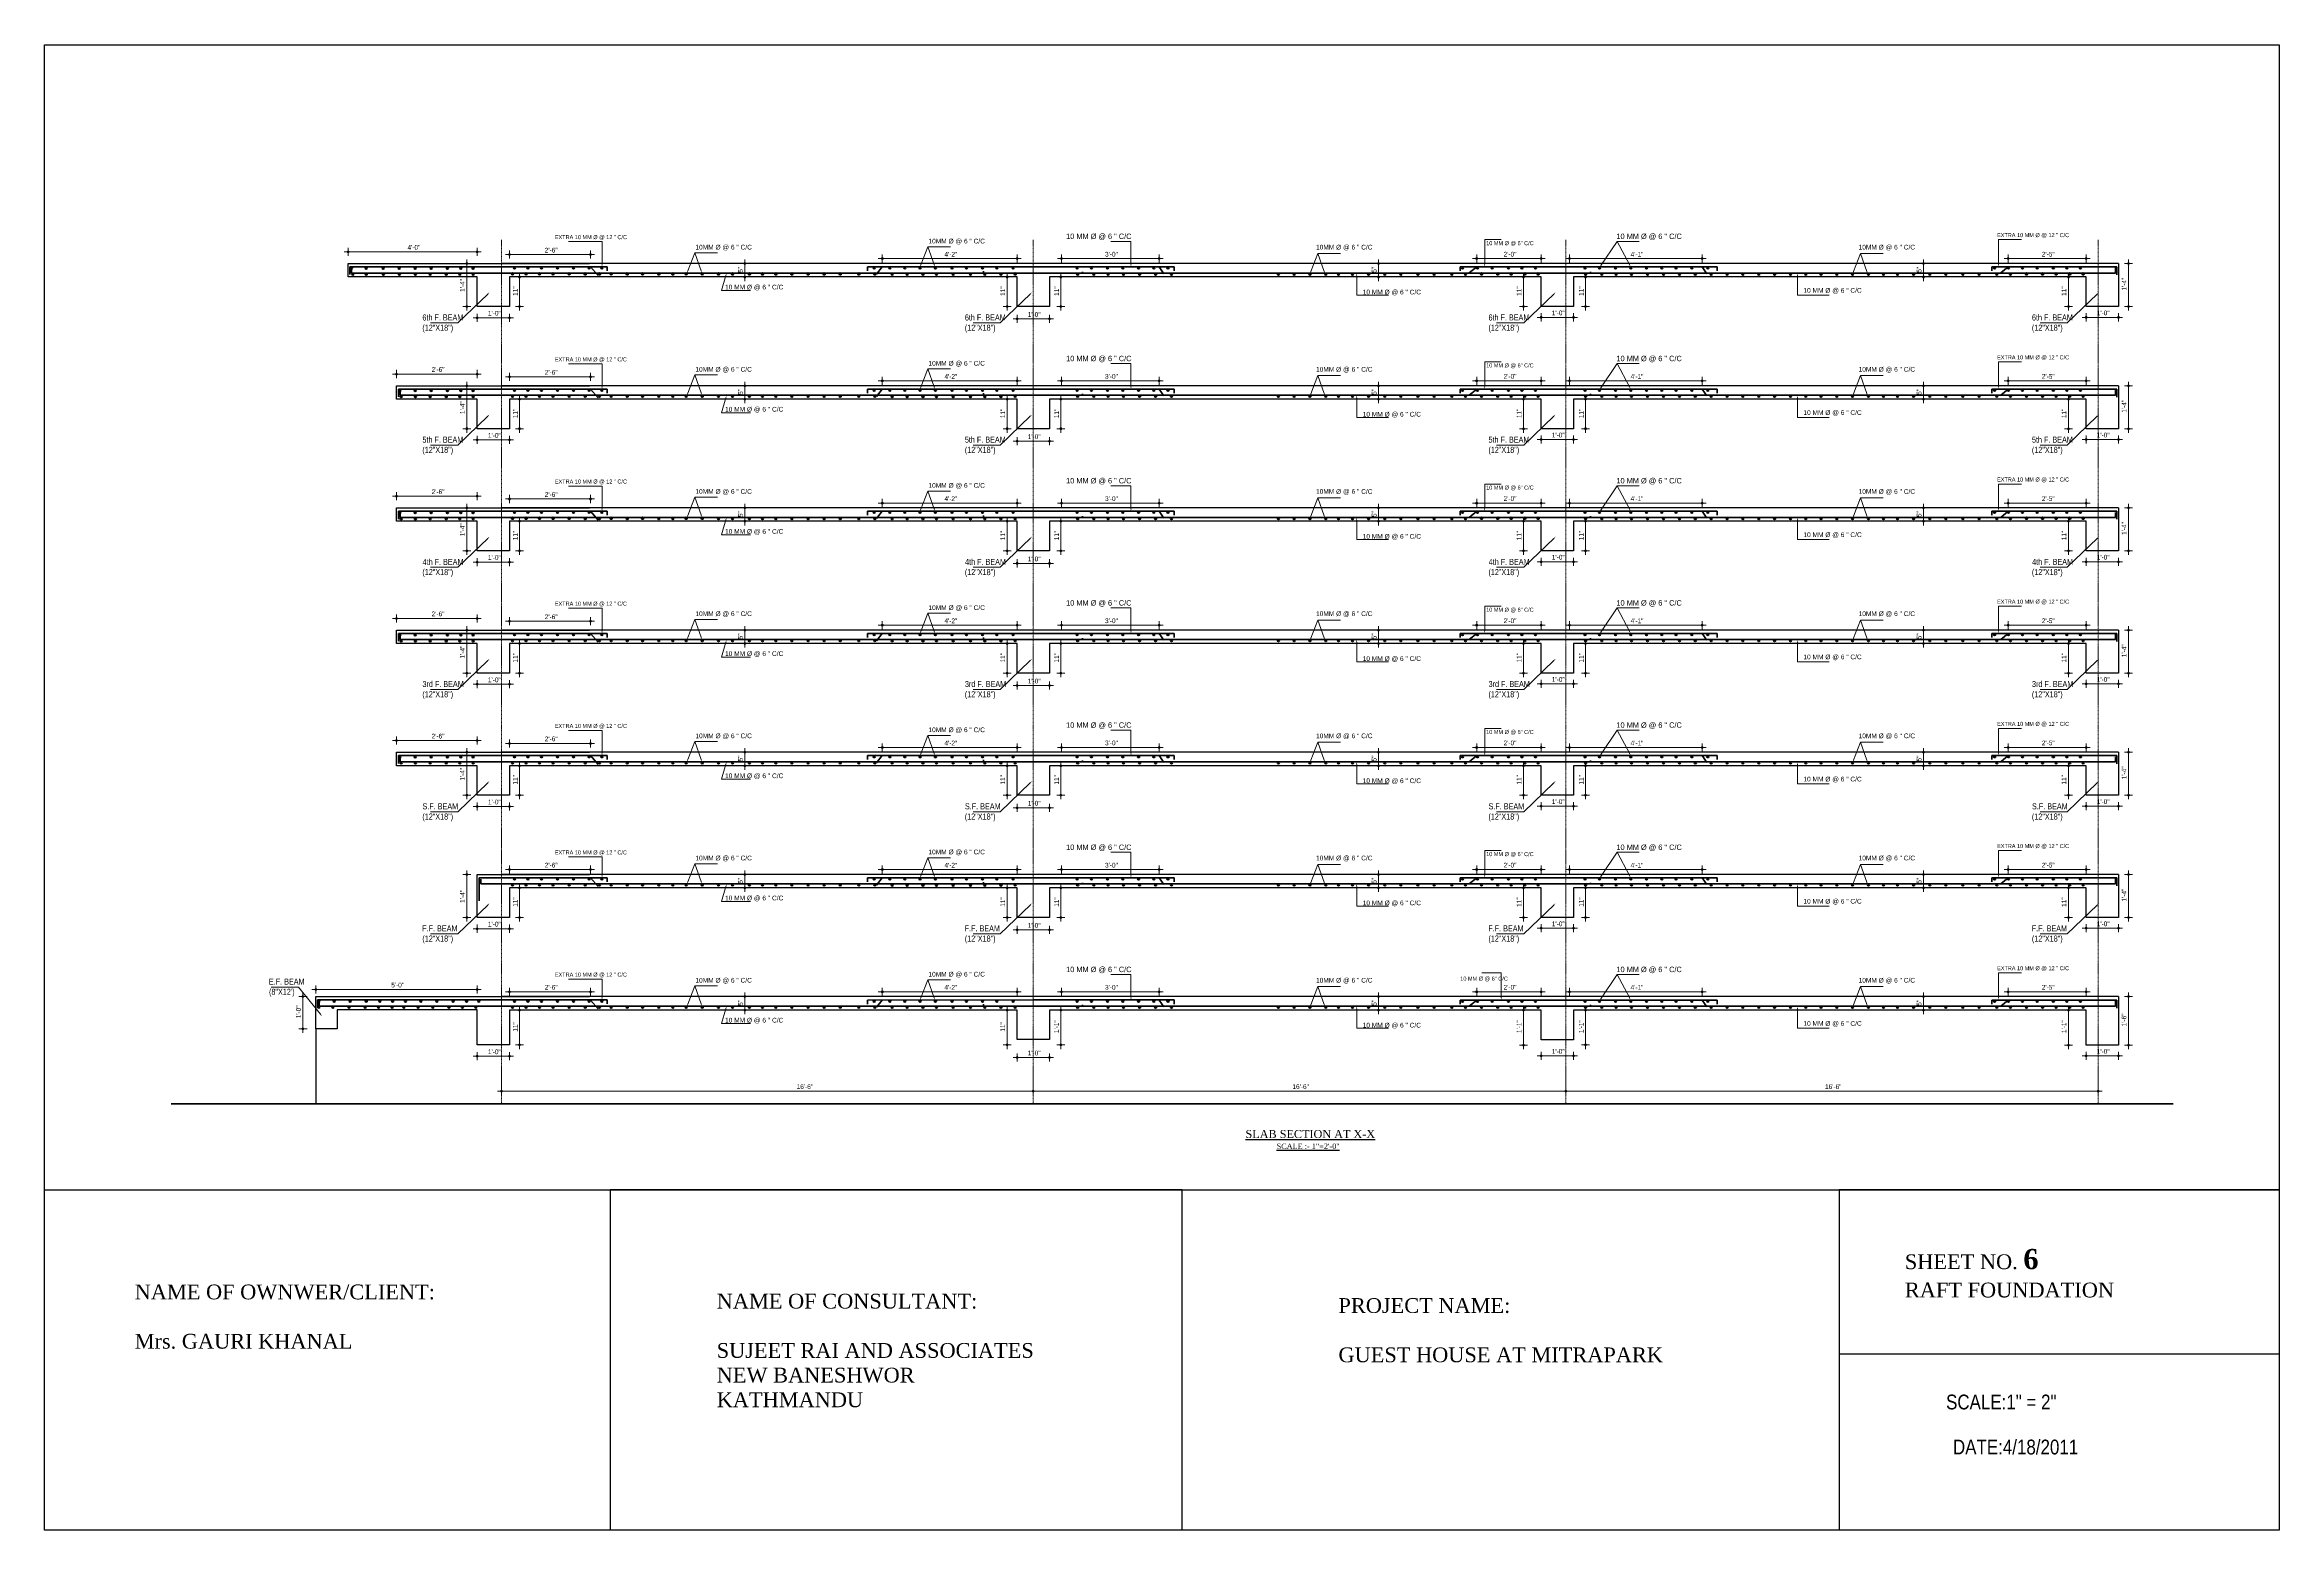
# Model space of a CAD drawing. Header units: inches. Extents: x 57837 to 133168, y 6972 to 27776.
# Drawn here: x 59608 to 62933, y 19130 to 21340 of the extents above; entities that cross this region are included whole.
import ezdxf

# ---------------------------------------------------------------- set-up
doc = ezdxf.new("R2010")
doc.units = ezdxf.units.IN
doc.header["$MEASUREMENT"] = 0
doc.linetypes.add('CENTER', pattern=[2, 1.25, -0.25, 0.25, -0.25])
for name, color, linetype, lineweight in [('CENTER', 9, 'CENTER', 5), ('DIM', 2, 'Continuous', 13), ('ROD', 1, 'Continuous', 40)]:
    doc.layers.add(name, color=color, linetype=linetype, lineweight=lineweight)
doc.layers.add('text', color=255, linetype='Continuous')
doc.styles.add('Arial', font='arial.ttf', dxfattribs={"height": 6.5})
doc.styles.get("Standard").update_dxf_attribs({"font": 'ARIALN.TTF', "height": 7})
doc.styles.add('style1', font='times.ttf', dxfattribs={"height": 8})

msp = doc.modelspace()

# ---------------------------------------------------------------- hatches: boundary and pattern name
at = {"lineweight": 13}
h = msp.add_hatch(color=256, dxfattribs=at)
edge = h.paths.add_edge_path()
edge.add_arc((60059.9, 21031.5), 1.42, 0, 360)
h = msp.add_hatch(color=256, dxfattribs=at)
edge = h.paths.add_edge_path()
edge.add_arc((60236.4, 21014), 1.42, 0, 360)
h = msp.add_hatch(color=256, dxfattribs=at)
edge = h.paths.add_edge_path()
edge.add_arc((60251.9, 21031.5), 1.42, 0, 360)
h = msp.add_hatch(color=256, dxfattribs=at)
edge = h.paths.add_edge_path()
edge.add_arc((60299.9, 21027.3), 1.42, 0, 360)
h = msp.add_hatch(color=256, dxfattribs=at)
edge = h.paths.add_edge_path()
edge.add_arc((60420.5, 21027.3), 1.42, 0, 360)
h = msp.add_hatch(color=256, dxfattribs=at)
edge = h.paths.add_edge_path()
edge.add_arc((60649.9, 21014), 1.42, 0, 360)
h = msp.add_hatch(color=256, dxfattribs=at)
edge = h.paths.add_edge_path()
edge.add_arc((60854.5, 21021.3), 1.42, 0, 360)
h = msp.add_hatch(color=256, dxfattribs=at)
edge = h.paths.add_edge_path()
edge.add_arc((61055, 21021.3), 1.42, 0, 360)
h = msp.add_hatch(color=256, dxfattribs=at)
edge = h.paths.add_edge_path()
edge.add_arc((61121, 21021.3), 1.42, 0, 360)
h = msp.add_hatch(color=256, dxfattribs=at)
edge = h.paths.add_edge_path()
edge.add_arc((61266.5, 21021.3), 1.42, 0, 360)
h = msp.add_hatch(color=256, dxfattribs=at)
edge = h.paths.add_edge_path()
edge.add_arc((61592.8, 21014), 1.42, 0, 360)
h = msp.add_hatch(color=256, dxfattribs=at)
edge = h.paths.add_edge_path()
edge.add_arc((61738.7, 21021.3), 1.42, 0, 360)
h = msp.add_hatch(color=256, dxfattribs=at)
edge = h.paths.add_edge_path()
edge.add_arc((61834.7, 21021.3), 1.42, 0, 360)
h = msp.add_hatch(color=256, dxfattribs=at)
edge = h.paths.add_edge_path()
edge.add_arc((61876.7, 21021.3), 1.42, 0, 360)
h = msp.add_hatch(color=256, dxfattribs=at)
edge = h.paths.add_edge_path()
edge.add_arc((62074.3, 21021.3), 1.42, 0, 360)
h = msp.add_hatch(color=256, dxfattribs=at)
edge = h.paths.add_edge_path()
edge.add_arc((62403.5, 21014), 1.42, 0, 360)
h = msp.add_hatch(color=256, dxfattribs=at)
edge = h.paths.add_edge_path()
edge.add_arc((62529.4, 21021.3), 1.42, 0, 360)
h = msp.add_hatch(color=256, dxfattribs=at)
edge = h.paths.add_edge_path()
edge.add_arc((62645.5, 21021.3), 1.42, 0, 360)
h = msp.add_hatch(color=256, dxfattribs=at)
edge = h.paths.add_edge_path()
edge.add_arc((62708.4, 21014.1), 1.42, 0, 360)
h = msp.add_hatch(color=256, dxfattribs=at)
edge = h.paths.add_edge_path()
edge.add_arc((60314.9, 20994), 1.42, 0, 360)
h = msp.add_hatch(color=256, dxfattribs=at)
edge = h.paths.add_edge_path()
edge.add_arc((60649.9, 20994), 1.42, 0, 360)
h = msp.add_hatch(color=256, dxfattribs=at)
edge = h.paths.add_edge_path()
edge.add_arc((61040.1, 20994), 1.42, 0, 360)
h = msp.add_hatch(color=256, dxfattribs=at)
edge = h.paths.add_edge_path()
edge.add_arc((61120.2, 20994), 1.42, 0, 360)
h = msp.add_hatch(color=256, dxfattribs=at)
edge = h.paths.add_edge_path()
edge.add_arc((61592.8, 20994), 1.42, 0, 360)
h = msp.add_hatch(color=256, dxfattribs=at)
edge = h.paths.add_edge_path()
edge.add_arc((61808.2, 20994), 1.42, 0, 360)
h = msp.add_hatch(color=256, dxfattribs=at)
edge = h.paths.add_edge_path()
edge.add_arc((61900.7, 20994), 1.42, 0, 360)
h = msp.add_hatch(color=256, dxfattribs=at)
edge = h.paths.add_edge_path()
edge.add_arc((62403.5, 20994), 1.42, 0, 360)
h = msp.add_hatch(color=256, dxfattribs=at)
edge = h.paths.add_edge_path()
edge.add_arc((62619, 20994), 1.42, 0, 360)
h = msp.add_hatch(color=256, dxfattribs=at)
edge = h.paths.add_edge_path()
edge.add_arc((60236.4, 20950.1), 1.42, 0, 360)
h = msp.add_hatch(color=256, dxfattribs=at)
edge = h.paths.add_edge_path()
edge.add_arc((60314.9, 20950.1), 1.42, 0, 360)
h = msp.add_hatch(color=256, dxfattribs=at)
edge = h.paths.add_edge_path()
edge.add_arc((61040.1, 20950.1), 1.42, 0, 360)
h = msp.add_hatch(color=256, dxfattribs=at)
edge = h.paths.add_edge_path()
edge.add_arc((61120.2, 20950.1), 1.42, 0, 360)
h = msp.add_hatch(color=256, dxfattribs=at)
edge = h.paths.add_edge_path()
edge.add_arc((61808.2, 20950), 1.42, 0, 360)
h = msp.add_hatch(color=256, dxfattribs=at)
edge = h.paths.add_edge_path()
edge.add_arc((61900.7, 20950.1), 1.42, 0, 360)
h = msp.add_hatch(color=256, dxfattribs=at)
edge = h.paths.add_edge_path()
edge.add_arc((62619, 20950), 1.42, 0, 360)
h = msp.add_hatch(color=256, dxfattribs=at)
edge = h.paths.add_edge_path()
edge.add_arc((62708.4, 20950), 1.42, 0, 360)
h = msp.add_hatch(color=256, dxfattribs=at)
edge = h.paths.add_edge_path()
edge.add_arc((60251.9, 20933.4), 1.42, 0, 360)
h = msp.add_hatch(color=256, dxfattribs=at)
edge = h.paths.add_edge_path()
edge.add_arc((60299.9, 20933.4), 1.42, 0, 360)
h = msp.add_hatch(color=256, dxfattribs=at)
edge = h.paths.add_edge_path()
edge.add_arc((61055, 20931.6), 1.42, 0, 360)
h = msp.add_hatch(color=256, dxfattribs=at)
edge = h.paths.add_edge_path()
edge.add_arc((61103, 20931.6), 1.42, 0, 360)
h = msp.add_hatch(color=256, dxfattribs=at)
edge = h.paths.add_edge_path()
edge.add_arc((61834.7, 20934), 1.42, 0, 360)
h = msp.add_hatch(color=256, dxfattribs=at)
edge = h.paths.add_edge_path()
edge.add_arc((61882.7, 20934), 1.42, 0, 360)
h = msp.add_hatch(color=256, dxfattribs=at)
edge = h.paths.add_edge_path()
edge.add_arc((62645.5, 20934), 1.42, 0, 360)
h = msp.add_hatch(color=256, dxfattribs=at)
edge = h.paths.add_edge_path()
edge.add_arc((62693.5, 20934), 1.42, 0, 360)
h = msp.add_hatch(color=256, dxfattribs=at)
edge = h.paths.add_edge_path()
edge.add_arc((60131.9, 20849.7), 1.42, 0, 360)
h = msp.add_hatch(color=256, dxfattribs=at)
edge = h.paths.add_edge_path()
edge.add_arc((60251.9, 20849.7), 1.42, 0, 360)
h = msp.add_hatch(color=256, dxfattribs=at)
edge = h.paths.add_edge_path()
edge.add_arc((60299.9, 20845.5), 1.42, 0, 360)
h = msp.add_hatch(color=256, dxfattribs=at)
edge = h.paths.add_edge_path()
edge.add_arc((60420.5, 20845.5), 1.42, 0, 360)
h = msp.add_hatch(color=256, dxfattribs=at)
edge = h.paths.add_edge_path()
edge.add_arc((60236.4, 20832.3), 1.42, 0, 360)
h = msp.add_hatch(color=256, dxfattribs=at)
edge = h.paths.add_edge_path()
edge.add_arc((60314.9, 20812.3), 1.42, 0, 360)
h = msp.add_hatch(color=256, dxfattribs=at)
edge = h.paths.add_edge_path()
edge.add_arc((60649.9, 20832.3), 1.42, 0, 360)
h = msp.add_hatch(color=256, dxfattribs=at)
edge = h.paths.add_edge_path()
edge.add_arc((60649.9, 20812.3), 1.42, 0, 360)
h = msp.add_hatch(color=256, dxfattribs=at)
edge = h.paths.add_edge_path()
edge.add_arc((60854.5, 20839.5), 1.42, 0, 360)
h = msp.add_hatch(color=256, dxfattribs=at)
edge = h.paths.add_edge_path()
edge.add_arc((61040.1, 20812.3), 1.42, 0, 360)
h = msp.add_hatch(color=256, dxfattribs=at)
edge = h.paths.add_edge_path()
edge.add_arc((61055, 20839.5), 1.42, 0, 360)
h = msp.add_hatch(color=256, dxfattribs=at)
edge = h.paths.add_edge_path()
edge.add_arc((61120.2, 20812.3), 1.42, 0, 360)
h = msp.add_hatch(color=256, dxfattribs=at)
edge = h.paths.add_edge_path()
edge.add_arc((61121, 20839.5), 1.42, 0, 360)
h = msp.add_hatch(color=256, dxfattribs=at)
edge = h.paths.add_edge_path()
edge.add_arc((61266.5, 20839.5), 1.42, 0, 360)
h = msp.add_hatch(color=256, dxfattribs=at)
edge = h.paths.add_edge_path()
edge.add_arc((61592.8, 20832.3), 1.42, 0, 360)
h = msp.add_hatch(color=256, dxfattribs=at)
edge = h.paths.add_edge_path()
edge.add_arc((61592.8, 20812.3), 1.42, 0, 360)
h = msp.add_hatch(color=256, dxfattribs=at)
edge = h.paths.add_edge_path()
edge.add_arc((61738.7, 20839.5), 1.42, 0, 360)
h = msp.add_hatch(color=256, dxfattribs=at)
edge = h.paths.add_edge_path()
edge.add_arc((61808.2, 20812.3), 1.42, 0, 360)
h = msp.add_hatch(color=256, dxfattribs=at)
edge = h.paths.add_edge_path()
edge.add_arc((61834.7, 20839.5), 1.42, 0, 360)
h = msp.add_hatch(color=256, dxfattribs=at)
edge = h.paths.add_edge_path()
edge.add_arc((61876.7, 20839.5), 1.42, 0, 360)
h = msp.add_hatch(color=256, dxfattribs=at)
edge = h.paths.add_edge_path()
edge.add_arc((61900.7, 20812.3), 1.42, 0, 360)
h = msp.add_hatch(color=256, dxfattribs=at)
edge = h.paths.add_edge_path()
edge.add_arc((62074.3, 20839.5), 1.42, 0, 360)
h = msp.add_hatch(color=256, dxfattribs=at)
edge = h.paths.add_edge_path()
edge.add_arc((62403.5, 20832.3), 1.42, 0, 360)
h = msp.add_hatch(color=256, dxfattribs=at)
edge = h.paths.add_edge_path()
edge.add_arc((62403.5, 20812.3), 1.42, 0, 360)
h = msp.add_hatch(color=256, dxfattribs=at)
edge = h.paths.add_edge_path()
edge.add_arc((62529.4, 20839.5), 1.42, 0, 360)
h = msp.add_hatch(color=256, dxfattribs=at)
edge = h.paths.add_edge_path()
edge.add_arc((62619, 20812.3), 1.42, 0, 360)
h = msp.add_hatch(color=256, dxfattribs=at)
edge = h.paths.add_edge_path()
edge.add_arc((62645.5, 20839.5), 1.42, 0, 360)
h = msp.add_hatch(color=256, dxfattribs=at)
edge = h.paths.add_edge_path()
edge.add_arc((62708.4, 20832.3), 1.42, 0, 360)
h = msp.add_hatch(color=256, dxfattribs=at)
edge = h.paths.add_edge_path()
edge.add_arc((60236.4, 20768.4), 1.42, 0, 360)
h = msp.add_hatch(color=256, dxfattribs=at)
edge = h.paths.add_edge_path()
edge.add_arc((60251.9, 20751.7), 1.42, 0, 360)
h = msp.add_hatch(color=256, dxfattribs=at)
edge = h.paths.add_edge_path()
edge.add_arc((60299.9, 20751.7), 1.42, 0, 360)
h = msp.add_hatch(color=256, dxfattribs=at)
edge = h.paths.add_edge_path()
edge.add_arc((60314.9, 20768.4), 1.42, 0, 360)
h = msp.add_hatch(color=256, dxfattribs=at)
edge = h.paths.add_edge_path()
edge.add_arc((61040.1, 20768.4), 1.42, 0, 360)
h = msp.add_hatch(color=256, dxfattribs=at)
edge = h.paths.add_edge_path()
edge.add_arc((61055, 20749.8), 1.42, 0, 360)
h = msp.add_hatch(color=256, dxfattribs=at)
edge = h.paths.add_edge_path()
edge.add_arc((61103, 20749.8), 1.42, 0, 360)
h = msp.add_hatch(color=256, dxfattribs=at)
edge = h.paths.add_edge_path()
edge.add_arc((61120.2, 20768.4), 1.42, 0, 360)
h = msp.add_hatch(color=256, dxfattribs=at)
edge = h.paths.add_edge_path()
edge.add_arc((61808.2, 20768.3), 1.42, 0, 360)
h = msp.add_hatch(color=256, dxfattribs=at)
edge = h.paths.add_edge_path()
edge.add_arc((61834.7, 20752.3), 1.42, 0, 360)
h = msp.add_hatch(color=256, dxfattribs=at)
edge = h.paths.add_edge_path()
edge.add_arc((61882.7, 20752.3), 1.42, 0, 360)
h = msp.add_hatch(color=256, dxfattribs=at)
edge = h.paths.add_edge_path()
edge.add_arc((61900.7, 20768.4), 1.42, 0, 360)
h = msp.add_hatch(color=256, dxfattribs=at)
edge = h.paths.add_edge_path()
edge.add_arc((62619, 20768.3), 1.42, 0, 360)
h = msp.add_hatch(color=256, dxfattribs=at)
edge = h.paths.add_edge_path()
edge.add_arc((62645.5, 20752.3), 1.42, 0, 360)
h = msp.add_hatch(color=256, dxfattribs=at)
edge = h.paths.add_edge_path()
edge.add_arc((62693.5, 20752.3), 1.42, 0, 360)
h = msp.add_hatch(color=256, dxfattribs=at)
edge = h.paths.add_edge_path()
edge.add_arc((62708.4, 20768.3), 1.42, 0, 360)
h = msp.add_hatch(color=256, dxfattribs=at)
edge = h.paths.add_edge_path()
edge.add_arc((60131.9, 20668), 1.42, 0, 360)
h = msp.add_hatch(color=256, dxfattribs=at)
edge = h.paths.add_edge_path()
edge.add_arc((60236.4, 20650.6), 1.42, 0, 360)
h = msp.add_hatch(color=256, dxfattribs=at)
edge = h.paths.add_edge_path()
edge.add_arc((60251.9, 20668), 1.42, 0, 360)
h = msp.add_hatch(color=256, dxfattribs=at)
edge = h.paths.add_edge_path()
edge.add_arc((60299.9, 20663.8), 1.42, 0, 360)
h = msp.add_hatch(color=256, dxfattribs=at)
edge = h.paths.add_edge_path()
edge.add_arc((60420.5, 20663.8), 1.42, 0, 360)
h = msp.add_hatch(color=256, dxfattribs=at)
edge = h.paths.add_edge_path()
edge.add_arc((60649.9, 20650.6), 1.42, 0, 360)
h = msp.add_hatch(color=256, dxfattribs=at)
edge = h.paths.add_edge_path()
edge.add_arc((60854.5, 20657.8), 1.42, 0, 360)
h = msp.add_hatch(color=256, dxfattribs=at)
edge = h.paths.add_edge_path()
edge.add_arc((61055, 20657.8), 1.42, 0, 360)
h = msp.add_hatch(color=256, dxfattribs=at)
edge = h.paths.add_edge_path()
edge.add_arc((61121, 20657.8), 1.42, 0, 360)
h = msp.add_hatch(color=256, dxfattribs=at)
edge = h.paths.add_edge_path()
edge.add_arc((61266.5, 20657.8), 1.42, 0, 360)
h = msp.add_hatch(color=256, dxfattribs=at)
edge = h.paths.add_edge_path()
edge.add_arc((61592.8, 20650.6), 1.42, 0, 360)
h = msp.add_hatch(color=256, dxfattribs=at)
edge = h.paths.add_edge_path()
edge.add_arc((61738.7, 20657.8), 1.42, 0, 360)
h = msp.add_hatch(color=256, dxfattribs=at)
edge = h.paths.add_edge_path()
edge.add_arc((61834.7, 20657.8), 1.42, 0, 360)
h = msp.add_hatch(color=256, dxfattribs=at)
edge = h.paths.add_edge_path()
edge.add_arc((61876.7, 20657.8), 1.42, 0, 360)
h = msp.add_hatch(color=256, dxfattribs=at)
edge = h.paths.add_edge_path()
edge.add_arc((62074.3, 20657.8), 1.42, 0, 360)
h = msp.add_hatch(color=256, dxfattribs=at)
edge = h.paths.add_edge_path()
edge.add_arc((62403.5, 20650.6), 1.42, 0, 360)
h = msp.add_hatch(color=256, dxfattribs=at)
edge = h.paths.add_edge_path()
edge.add_arc((62529.4, 20657.8), 1.42, 0, 360)
h = msp.add_hatch(color=256, dxfattribs=at)
edge = h.paths.add_edge_path()
edge.add_arc((62645.5, 20657.8), 1.42, 0, 360)
h = msp.add_hatch(color=256, dxfattribs=at)
edge = h.paths.add_edge_path()
edge.add_arc((62708.4, 20650.6), 1.42, 0, 360)
h = msp.add_hatch(color=256, dxfattribs=at)
edge = h.paths.add_edge_path()
edge.add_arc((60314.9, 20630.6), 1.42, 0, 360)
h = msp.add_hatch(color=256, dxfattribs=at)
edge = h.paths.add_edge_path()
edge.add_arc((60649.9, 20630.6), 1.42, 0, 360)
h = msp.add_hatch(color=256, dxfattribs=at)
edge = h.paths.add_edge_path()
edge.add_arc((61040.1, 20630.6), 1.42, 0, 360)
h = msp.add_hatch(color=256, dxfattribs=at)
edge = h.paths.add_edge_path()
edge.add_arc((61120.2, 20630.6), 1.42, 0, 360)
h = msp.add_hatch(color=256, dxfattribs=at)
edge = h.paths.add_edge_path()
edge.add_arc((61592.8, 20630.6), 1.42, 0, 360)
h = msp.add_hatch(color=256, dxfattribs=at)
edge = h.paths.add_edge_path()
edge.add_arc((61808.2, 20630.6), 1.42, 0, 360)
h = msp.add_hatch(color=256, dxfattribs=at)
edge = h.paths.add_edge_path()
edge.add_arc((61900.7, 20630.6), 1.42, 0, 360)
h = msp.add_hatch(color=256, dxfattribs=at)
edge = h.paths.add_edge_path()
edge.add_arc((62403.5, 20630.6), 1.42, 0, 360)
h = msp.add_hatch(color=256, dxfattribs=at)
edge = h.paths.add_edge_path()
edge.add_arc((62619, 20630.6), 1.42, 0, 360)
h = msp.add_hatch(color=256, dxfattribs=at)
edge = h.paths.add_edge_path()
edge.add_arc((60236.4, 20586.6), 1.42, 0, 360)
h = msp.add_hatch(color=256, dxfattribs=at)
edge = h.paths.add_edge_path()
edge.add_arc((60314.9, 20586.6), 1.42, 0, 360)
h = msp.add_hatch(color=256, dxfattribs=at)
edge = h.paths.add_edge_path()
edge.add_arc((61040.1, 20586.6), 1.42, 0, 360)
h = msp.add_hatch(color=256, dxfattribs=at)
edge = h.paths.add_edge_path()
edge.add_arc((61120.2, 20586.6), 1.42, 0, 360)
h = msp.add_hatch(color=256, dxfattribs=at)
edge = h.paths.add_edge_path()
edge.add_arc((61808.2, 20586.6), 1.42, 0, 360)
h = msp.add_hatch(color=256, dxfattribs=at)
edge = h.paths.add_edge_path()
edge.add_arc((61900.7, 20586.6), 1.42, 0, 360)
h = msp.add_hatch(color=256, dxfattribs=at)
edge = h.paths.add_edge_path()
edge.add_arc((62619, 20586.6), 1.42, 0, 360)
h = msp.add_hatch(color=256, dxfattribs=at)
edge = h.paths.add_edge_path()
edge.add_arc((62708.4, 20586.6), 1.42, 0, 360)
h = msp.add_hatch(color=256, dxfattribs=at)
edge = h.paths.add_edge_path()
edge.add_arc((60251.9, 20569.9), 1.42, 0, 360)
h = msp.add_hatch(color=256, dxfattribs=at)
edge = h.paths.add_edge_path()
edge.add_arc((60299.9, 20569.9), 1.42, 0, 360)
h = msp.add_hatch(color=256, dxfattribs=at)
edge = h.paths.add_edge_path()
edge.add_arc((61055, 20568.1), 1.42, 0, 360)
h = msp.add_hatch(color=256, dxfattribs=at)
edge = h.paths.add_edge_path()
edge.add_arc((61103, 20568.1), 1.42, 0, 360)
h = msp.add_hatch(color=256, dxfattribs=at)
edge = h.paths.add_edge_path()
edge.add_arc((61834.7, 20570.5), 1.42, 0, 360)
h = msp.add_hatch(color=256, dxfattribs=at)
edge = h.paths.add_edge_path()
edge.add_arc((61882.7, 20570.5), 1.42, 0, 360)
h = msp.add_hatch(color=256, dxfattribs=at)
edge = h.paths.add_edge_path()
edge.add_arc((62645.5, 20570.5), 1.42, 0, 360)
h = msp.add_hatch(color=256, dxfattribs=at)
edge = h.paths.add_edge_path()
edge.add_arc((62693.5, 20570.5), 1.42, 0, 360)
h = msp.add_hatch(color=256, dxfattribs=at)
edge = h.paths.add_edge_path()
edge.add_arc((60131.9, 20486.2), 1.42, 0, 360)
h = msp.add_hatch(color=256, dxfattribs=at)
edge = h.paths.add_edge_path()
edge.add_arc((60251.9, 20486.2), 1.42, 0, 360)
h = msp.add_hatch(color=256, dxfattribs=at)
edge = h.paths.add_edge_path()
edge.add_arc((60299.9, 20482.1), 1.42, 0, 360)
h = msp.add_hatch(color=256, dxfattribs=at)
edge = h.paths.add_edge_path()
edge.add_arc((60420.5, 20482.1), 1.42, 0, 360)
h = msp.add_hatch(color=256, dxfattribs=at)
edge = h.paths.add_edge_path()
edge.add_arc((60236.4, 20468.8), 1.42, 0, 360)
h = msp.add_hatch(color=256, dxfattribs=at)
edge = h.paths.add_edge_path()
edge.add_arc((60314.9, 20448.8), 1.42, 0, 360)
h = msp.add_hatch(color=256, dxfattribs=at)
edge = h.paths.add_edge_path()
edge.add_arc((60649.9, 20468.8), 1.42, 0, 360)
h = msp.add_hatch(color=256, dxfattribs=at)
edge = h.paths.add_edge_path()
edge.add_arc((60649.9, 20448.8), 1.42, 0, 360)
h = msp.add_hatch(color=256, dxfattribs=at)
edge = h.paths.add_edge_path()
edge.add_arc((60854.5, 20476.1), 1.42, 0, 360)
h = msp.add_hatch(color=256, dxfattribs=at)
edge = h.paths.add_edge_path()
edge.add_arc((61040.1, 20448.8), 1.42, 0, 360)
h = msp.add_hatch(color=256, dxfattribs=at)
edge = h.paths.add_edge_path()
edge.add_arc((61055, 20476.1), 1.42, 0, 360)
h = msp.add_hatch(color=256, dxfattribs=at)
edge = h.paths.add_edge_path()
edge.add_arc((61120.2, 20448.8), 1.42, 0, 360)
h = msp.add_hatch(color=256, dxfattribs=at)
edge = h.paths.add_edge_path()
edge.add_arc((61121, 20476.1), 1.42, 0, 360)
h = msp.add_hatch(color=256, dxfattribs=at)
edge = h.paths.add_edge_path()
edge.add_arc((61266.5, 20476.1), 1.42, 0, 360)
h = msp.add_hatch(color=256, dxfattribs=at)
edge = h.paths.add_edge_path()
edge.add_arc((61592.8, 20468.8), 1.42, 0, 360)
h = msp.add_hatch(color=256, dxfattribs=at)
edge = h.paths.add_edge_path()
edge.add_arc((61592.8, 20448.8), 1.42, 0, 360)
h = msp.add_hatch(color=256, dxfattribs=at)
edge = h.paths.add_edge_path()
edge.add_arc((61738.7, 20476.1), 1.42, 0, 360)
h = msp.add_hatch(color=256, dxfattribs=at)
edge = h.paths.add_edge_path()
edge.add_arc((61808.2, 20448.8), 1.42, 0, 360)
h = msp.add_hatch(color=256, dxfattribs=at)
edge = h.paths.add_edge_path()
edge.add_arc((61834.7, 20476.1), 1.42, 0, 360)
h = msp.add_hatch(color=256, dxfattribs=at)
edge = h.paths.add_edge_path()
edge.add_arc((61876.7, 20476.1), 1.42, 0, 360)
h = msp.add_hatch(color=256, dxfattribs=at)
edge = h.paths.add_edge_path()
edge.add_arc((61900.7, 20448.8), 1.42, 0, 360)
h = msp.add_hatch(color=256, dxfattribs=at)
edge = h.paths.add_edge_path()
edge.add_arc((62074.3, 20476.1), 1.42, 0, 360)
h = msp.add_hatch(color=256, dxfattribs=at)
edge = h.paths.add_edge_path()
edge.add_arc((62403.5, 20468.8), 1.42, 0, 360)
h = msp.add_hatch(color=256, dxfattribs=at)
edge = h.paths.add_edge_path()
edge.add_arc((62403.5, 20448.8), 1.42, 0, 360)
h = msp.add_hatch(color=256, dxfattribs=at)
edge = h.paths.add_edge_path()
edge.add_arc((62529.4, 20476.1), 1.42, 0, 360)
h = msp.add_hatch(color=256, dxfattribs=at)
edge = h.paths.add_edge_path()
edge.add_arc((62619, 20448.8), 1.42, 0, 360)
h = msp.add_hatch(color=256, dxfattribs=at)
edge = h.paths.add_edge_path()
edge.add_arc((62645.5, 20476.1), 1.42, 0, 360)
h = msp.add_hatch(color=256, dxfattribs=at)
edge = h.paths.add_edge_path()
edge.add_arc((62708.4, 20468.8), 1.42, 0, 360)
h = msp.add_hatch(color=256, dxfattribs=at)
edge = h.paths.add_edge_path()
edge.add_arc((60236.4, 20404.9), 1.42, 0, 360)
h = msp.add_hatch(color=256, dxfattribs=at)
edge = h.paths.add_edge_path()
edge.add_arc((60251.9, 20388.2), 1.42, 0, 360)
h = msp.add_hatch(color=256, dxfattribs=at)
edge = h.paths.add_edge_path()
edge.add_arc((60299.9, 20388.2), 1.42, 0, 360)
h = msp.add_hatch(color=256, dxfattribs=at)
edge = h.paths.add_edge_path()
edge.add_arc((60314.9, 20404.9), 1.42, 0, 360)
h = msp.add_hatch(color=256, dxfattribs=at)
edge = h.paths.add_edge_path()
edge.add_arc((61040.1, 20404.9), 1.42, 0, 360)
h = msp.add_hatch(color=256, dxfattribs=at)
edge = h.paths.add_edge_path()
edge.add_arc((61055, 20386.4), 1.42, 0, 360)
h = msp.add_hatch(color=256, dxfattribs=at)
edge = h.paths.add_edge_path()
edge.add_arc((61103, 20386.4), 1.42, 0, 360)
h = msp.add_hatch(color=256, dxfattribs=at)
edge = h.paths.add_edge_path()
edge.add_arc((61120.2, 20404.9), 1.42, 0, 360)
h = msp.add_hatch(color=256, dxfattribs=at)
edge = h.paths.add_edge_path()
edge.add_arc((61808.2, 20404.8), 1.42, 0, 360)
h = msp.add_hatch(color=256, dxfattribs=at)
edge = h.paths.add_edge_path()
edge.add_arc((61834.7, 20388.8), 1.42, 0, 360)
h = msp.add_hatch(color=256, dxfattribs=at)
edge = h.paths.add_edge_path()
edge.add_arc((61882.7, 20388.8), 1.42, 0, 360)
h = msp.add_hatch(color=256, dxfattribs=at)
edge = h.paths.add_edge_path()
edge.add_arc((61900.7, 20404.9), 1.42, 0, 360)
h = msp.add_hatch(color=256, dxfattribs=at)
edge = h.paths.add_edge_path()
edge.add_arc((62619, 20404.8), 1.42, 0, 360)
h = msp.add_hatch(color=256, dxfattribs=at)
edge = h.paths.add_edge_path()
edge.add_arc((62645.5, 20388.8), 1.42, 0, 360)
h = msp.add_hatch(color=256, dxfattribs=at)
edge = h.paths.add_edge_path()
edge.add_arc((62693.5, 20388.8), 1.42, 0, 360)
h = msp.add_hatch(color=256, dxfattribs=at)
edge = h.paths.add_edge_path()
edge.add_arc((62708.4, 20404.8), 1.42, 0, 360)
h = msp.add_hatch(color=256, dxfattribs=at)
edge = h.paths.add_edge_path()
edge.add_arc((60131.9, 20304.5), 1.42, 0, 360)
h = msp.add_hatch(color=256, dxfattribs=at)
edge = h.paths.add_edge_path()
edge.add_arc((60236.4, 20287.1), 1.42, 0, 360)
h = msp.add_hatch(color=256, dxfattribs=at)
edge = h.paths.add_edge_path()
edge.add_arc((60251.9, 20304.5), 1.42, 0, 360)
h = msp.add_hatch(color=256, dxfattribs=at)
edge = h.paths.add_edge_path()
edge.add_arc((60299.9, 20300.3), 1.42, 0, 360)
h = msp.add_hatch(color=256, dxfattribs=at)
edge = h.paths.add_edge_path()
edge.add_arc((60420.5, 20300.3), 1.42, 0, 360)
h = msp.add_hatch(color=256, dxfattribs=at)
edge = h.paths.add_edge_path()
edge.add_arc((60649.9, 20287.1), 1.42, 0, 360)
h = msp.add_hatch(color=256, dxfattribs=at)
edge = h.paths.add_edge_path()
edge.add_arc((60854.5, 20294.3), 1.42, 0, 360)
h = msp.add_hatch(color=256, dxfattribs=at)
edge = h.paths.add_edge_path()
edge.add_arc((61055, 20294.3), 1.42, 0, 360)
h = msp.add_hatch(color=256, dxfattribs=at)
edge = h.paths.add_edge_path()
edge.add_arc((61121, 20294.3), 1.42, 0, 360)
h = msp.add_hatch(color=256, dxfattribs=at)
edge = h.paths.add_edge_path()
edge.add_arc((61266.5, 20294.3), 1.42, 0, 360)
h = msp.add_hatch(color=256, dxfattribs=at)
edge = h.paths.add_edge_path()
edge.add_arc((61592.8, 20287.1), 1.42, 0, 360)
h = msp.add_hatch(color=256, dxfattribs=at)
edge = h.paths.add_edge_path()
edge.add_arc((61738.7, 20294.3), 1.42, 0, 360)
h = msp.add_hatch(color=256, dxfattribs=at)
edge = h.paths.add_edge_path()
edge.add_arc((61834.7, 20294.3), 1.42, 0, 360)
h = msp.add_hatch(color=256, dxfattribs=at)
edge = h.paths.add_edge_path()
edge.add_arc((61876.7, 20294.3), 1.42, 0, 360)
h = msp.add_hatch(color=256, dxfattribs=at)
edge = h.paths.add_edge_path()
edge.add_arc((62074.3, 20294.3), 1.42, 0, 360)
h = msp.add_hatch(color=256, dxfattribs=at)
edge = h.paths.add_edge_path()
edge.add_arc((62403.5, 20287.1), 1.42, 0, 360)
h = msp.add_hatch(color=256, dxfattribs=at)
edge = h.paths.add_edge_path()
edge.add_arc((62529.4, 20294.3), 1.42, 0, 360)
h = msp.add_hatch(color=256, dxfattribs=at)
edge = h.paths.add_edge_path()
edge.add_arc((62645.5, 20294.3), 1.42, 0, 360)
h = msp.add_hatch(color=256, dxfattribs=at)
edge = h.paths.add_edge_path()
edge.add_arc((62708.4, 20287.1), 1.42, 0, 360)
h = msp.add_hatch(color=256, dxfattribs=at)
edge = h.paths.add_edge_path()
edge.add_arc((60314.9, 20267.1), 1.42, 0, 360)
h = msp.add_hatch(color=256, dxfattribs=at)
edge = h.paths.add_edge_path()
edge.add_arc((60649.9, 20267.1), 1.42, 0, 360)
h = msp.add_hatch(color=256, dxfattribs=at)
edge = h.paths.add_edge_path()
edge.add_arc((61040.1, 20267.1), 1.42, 0, 360)
h = msp.add_hatch(color=256, dxfattribs=at)
edge = h.paths.add_edge_path()
edge.add_arc((61120.2, 20267.1), 1.42, 0, 360)
h = msp.add_hatch(color=256, dxfattribs=at)
edge = h.paths.add_edge_path()
edge.add_arc((61592.8, 20267.1), 1.42, 0, 360)
h = msp.add_hatch(color=256, dxfattribs=at)
edge = h.paths.add_edge_path()
edge.add_arc((61808.2, 20267.1), 1.42, 0, 360)
h = msp.add_hatch(color=256, dxfattribs=at)
edge = h.paths.add_edge_path()
edge.add_arc((61900.7, 20267.1), 1.42, 0, 360)
h = msp.add_hatch(color=256, dxfattribs=at)
edge = h.paths.add_edge_path()
edge.add_arc((62403.5, 20267.1), 1.42, 0, 360)
h = msp.add_hatch(color=256, dxfattribs=at)
edge = h.paths.add_edge_path()
edge.add_arc((62619, 20267.1), 1.42, 0, 360)
h = msp.add_hatch(color=256, dxfattribs=at)
edge = h.paths.add_edge_path()
edge.add_arc((60236.4, 20223.2), 1.42, 0, 360)
h = msp.add_hatch(color=256, dxfattribs=at)
edge = h.paths.add_edge_path()
edge.add_arc((60314.9, 20223.2), 1.42, 0, 360)
h = msp.add_hatch(color=256, dxfattribs=at)
edge = h.paths.add_edge_path()
edge.add_arc((61040.1, 20223.2), 1.42, 0, 360)
h = msp.add_hatch(color=256, dxfattribs=at)
edge = h.paths.add_edge_path()
edge.add_arc((61120.2, 20223.2), 1.42, 0, 360)
h = msp.add_hatch(color=256, dxfattribs=at)
edge = h.paths.add_edge_path()
edge.add_arc((61808.2, 20223.1), 1.42, 0, 360)
h = msp.add_hatch(color=256, dxfattribs=at)
edge = h.paths.add_edge_path()
edge.add_arc((61900.7, 20223.2), 1.42, 0, 360)
h = msp.add_hatch(color=256, dxfattribs=at)
edge = h.paths.add_edge_path()
edge.add_arc((62619, 20223.1), 1.42, 0, 360)
h = msp.add_hatch(color=256, dxfattribs=at)
edge = h.paths.add_edge_path()
edge.add_arc((62708.4, 20223.1), 1.42, 0, 360)
h = msp.add_hatch(color=256, dxfattribs=at)
edge = h.paths.add_edge_path()
edge.add_arc((60251.9, 20206.5), 1.42, 0, 360)
h = msp.add_hatch(color=256, dxfattribs=at)
edge = h.paths.add_edge_path()
edge.add_arc((60299.9, 20206.5), 1.42, 0, 360)
h = msp.add_hatch(color=256, dxfattribs=at)
edge = h.paths.add_edge_path()
edge.add_arc((61055, 20204.6), 1.42, 0, 360)
h = msp.add_hatch(color=256, dxfattribs=at)
edge = h.paths.add_edge_path()
edge.add_arc((61103, 20204.6), 1.42, 0, 360)
h = msp.add_hatch(color=256, dxfattribs=at)
edge = h.paths.add_edge_path()
edge.add_arc((61834.7, 20207.1), 1.42, 0, 360)
h = msp.add_hatch(color=256, dxfattribs=at)
edge = h.paths.add_edge_path()
edge.add_arc((61882.7, 20207.1), 1.42, 0, 360)
h = msp.add_hatch(color=256, dxfattribs=at)
edge = h.paths.add_edge_path()
edge.add_arc((62645.5, 20207.1), 1.42, 0, 360)
h = msp.add_hatch(color=256, dxfattribs=at)
edge = h.paths.add_edge_path()
edge.add_arc((62693.5, 20207.1), 1.42, 0, 360)
h = msp.add_hatch(color=256, dxfattribs=at)
edge = h.paths.add_edge_path()
edge.add_arc((60299.9, 20112.6), 1.42, 0, 360)
h = msp.add_hatch(color=256, dxfattribs=at)
edge = h.paths.add_edge_path()
edge.add_arc((60420.5, 20112.6), 1.42, 0, 360)
h = msp.add_hatch(color=256, dxfattribs=at)
edge = h.paths.add_edge_path()
edge.add_arc((60854.5, 20112.6), 1.42, 0, 360)
h = msp.add_hatch(color=256, dxfattribs=at)
edge = h.paths.add_edge_path()
edge.add_arc((61055, 20112.6), 1.42, 0, 360)
h = msp.add_hatch(color=256, dxfattribs=at)
edge = h.paths.add_edge_path()
edge.add_arc((61121, 20112.6), 1.42, 0, 360)
h = msp.add_hatch(color=256, dxfattribs=at)
edge = h.paths.add_edge_path()
edge.add_arc((61266.5, 20112.6), 1.42, 0, 360)
h = msp.add_hatch(color=256, dxfattribs=at)
edge = h.paths.add_edge_path()
edge.add_arc((61738.7, 20112.6), 1.42, 0, 360)
h = msp.add_hatch(color=256, dxfattribs=at)
edge = h.paths.add_edge_path()
edge.add_arc((61834.7, 20112.6), 1.42, 0, 360)
h = msp.add_hatch(color=256, dxfattribs=at)
edge = h.paths.add_edge_path()
edge.add_arc((61876.7, 20112.6), 1.42, 0, 360)
h = msp.add_hatch(color=256, dxfattribs=at)
edge = h.paths.add_edge_path()
edge.add_arc((62074.3, 20112.6), 1.42, 0, 360)
h = msp.add_hatch(color=256, dxfattribs=at)
edge = h.paths.add_edge_path()
edge.add_arc((62529.4, 20112.6), 1.42, 0, 360)
h = msp.add_hatch(color=256, dxfattribs=at)
edge = h.paths.add_edge_path()
edge.add_arc((62645.5, 20112.6), 1.42, 0, 360)
h = msp.add_hatch(color=256, dxfattribs=at)
edge = h.paths.add_edge_path()
edge.add_arc((60236.4, 20105.4), 1.42, 0, 360)
h = msp.add_hatch(color=256, dxfattribs=at)
edge = h.paths.add_edge_path()
edge.add_arc((60314.9, 20085.4), 1.42, 0, 360)
h = msp.add_hatch(color=256, dxfattribs=at)
edge = h.paths.add_edge_path()
edge.add_arc((60649.9, 20105.4), 1.42, 0, 360)
h = msp.add_hatch(color=256, dxfattribs=at)
edge = h.paths.add_edge_path()
edge.add_arc((60649.9, 20085.4), 1.42, 0, 360)
h = msp.add_hatch(color=256, dxfattribs=at)
edge = h.paths.add_edge_path()
edge.add_arc((61040.1, 20085.4), 1.42, 0, 360)
h = msp.add_hatch(color=256, dxfattribs=at)
edge = h.paths.add_edge_path()
edge.add_arc((61120.2, 20085.4), 1.42, 0, 360)
h = msp.add_hatch(color=256, dxfattribs=at)
edge = h.paths.add_edge_path()
edge.add_arc((61592.8, 20105.4), 1.42, 0, 360)
h = msp.add_hatch(color=256, dxfattribs=at)
edge = h.paths.add_edge_path()
edge.add_arc((61592.8, 20085.4), 1.42, 0, 360)
h = msp.add_hatch(color=256, dxfattribs=at)
edge = h.paths.add_edge_path()
edge.add_arc((61808.2, 20085.4), 1.42, 0, 360)
h = msp.add_hatch(color=256, dxfattribs=at)
edge = h.paths.add_edge_path()
edge.add_arc((61900.7, 20085.4), 1.42, 0, 360)
h = msp.add_hatch(color=256, dxfattribs=at)
edge = h.paths.add_edge_path()
edge.add_arc((62403.5, 20105.4), 1.42, 0, 360)
h = msp.add_hatch(color=256, dxfattribs=at)
edge = h.paths.add_edge_path()
edge.add_arc((62403.5, 20085.4), 1.42, 0, 360)
h = msp.add_hatch(color=256, dxfattribs=at)
edge = h.paths.add_edge_path()
edge.add_arc((62619, 20085.4), 1.42, 0, 360)
h = msp.add_hatch(color=256, dxfattribs=at)
edge = h.paths.add_edge_path()
edge.add_arc((62708.4, 20105.4), 1.42, 0, 360)
h = msp.add_hatch(color=256, dxfattribs=at)
edge = h.paths.add_edge_path()
edge.add_arc((60236.4, 20041.4), 1.42, 0, 360)
h = msp.add_hatch(color=256, dxfattribs=at)
edge = h.paths.add_edge_path()
edge.add_arc((60251.9, 20024.7), 1.42, 0, 360)
h = msp.add_hatch(color=256, dxfattribs=at)
edge = h.paths.add_edge_path()
edge.add_arc((60299.9, 20024.7), 1.42, 0, 360)
h = msp.add_hatch(color=256, dxfattribs=at)
edge = h.paths.add_edge_path()
edge.add_arc((60314.9, 20041.4), 1.42, 0, 360)
h = msp.add_hatch(color=256, dxfattribs=at)
edge = h.paths.add_edge_path()
edge.add_arc((61040.1, 20041.4), 1.42, 0, 360)
h = msp.add_hatch(color=256, dxfattribs=at)
edge = h.paths.add_edge_path()
edge.add_arc((61055, 20022.9), 1.42, 0, 360)
h = msp.add_hatch(color=256, dxfattribs=at)
edge = h.paths.add_edge_path()
edge.add_arc((61103, 20022.9), 1.42, 0, 360)
h = msp.add_hatch(color=256, dxfattribs=at)
edge = h.paths.add_edge_path()
edge.add_arc((61120.2, 20041.4), 1.42, 0, 360)
h = msp.add_hatch(color=256, dxfattribs=at)
edge = h.paths.add_edge_path()
edge.add_arc((61808.2, 20041.4), 1.42, 0, 360)
h = msp.add_hatch(color=256, dxfattribs=at)
edge = h.paths.add_edge_path()
edge.add_arc((61834.7, 20025.3), 1.42, 0, 360)
h = msp.add_hatch(color=256, dxfattribs=at)
edge = h.paths.add_edge_path()
edge.add_arc((61882.7, 20025.3), 1.42, 0, 360)
h = msp.add_hatch(color=256, dxfattribs=at)
edge = h.paths.add_edge_path()
edge.add_arc((61900.7, 20041.4), 1.42, 0, 360)
h = msp.add_hatch(color=256, dxfattribs=at)
edge = h.paths.add_edge_path()
edge.add_arc((62619, 20041.4), 1.42, 0, 360)
h = msp.add_hatch(color=256, dxfattribs=at)
edge = h.paths.add_edge_path()
edge.add_arc((62645.5, 20025.3), 1.42, 0, 360)
h = msp.add_hatch(color=256, dxfattribs=at)
edge = h.paths.add_edge_path()
edge.add_arc((62693.5, 20025.3), 1.42, 0, 360)
h = msp.add_hatch(color=256, dxfattribs=at)
edge = h.paths.add_edge_path()
edge.add_arc((62708.4, 20041.4), 1.42, 0, 360)
h = msp.add_hatch(color=256, dxfattribs=at)
edge = h.paths.add_edge_path()
edge.add_arc((59992.6, 19923.6), 1.42, 0, 360)
h = msp.add_hatch(color=256, dxfattribs=at)
edge = h.paths.add_edge_path()
edge.add_arc((59992.6, 19923.6), 1.42, 0, 360)
h = msp.add_hatch(color=256, dxfattribs=at)
edge = h.paths.add_edge_path()
edge.add_arc((60011.7, 19934.3), 1.42, 0, 360)
h = msp.add_hatch(color=256, dxfattribs=at)
edge = h.paths.add_edge_path()
edge.add_arc((60251.9, 19934.3), 1.42, 0, 360)
h = msp.add_hatch(color=256, dxfattribs=at)
edge = h.paths.add_edge_path()
edge.add_arc((60299.9, 19930.8), 1.42, 0, 360)
h = msp.add_hatch(color=256, dxfattribs=at)
edge = h.paths.add_edge_path()
edge.add_arc((60420.5, 19930.8), 1.42, 0, 360)
h = msp.add_hatch(color=256, dxfattribs=at)
edge = h.paths.add_edge_path()
edge.add_arc((60649.9, 19923.6), 1.42, 0, 360)
h = msp.add_hatch(color=256, dxfattribs=at)
edge = h.paths.add_edge_path()
edge.add_arc((60854.5, 19930.8), 1.42, 0, 360)
h = msp.add_hatch(color=256, dxfattribs=at)
edge = h.paths.add_edge_path()
edge.add_arc((61055, 19930.8), 1.42, 0, 360)
h = msp.add_hatch(color=256, dxfattribs=at)
edge = h.paths.add_edge_path()
edge.add_arc((61121, 19930.8), 1.42, 0, 360)
h = msp.add_hatch(color=256, dxfattribs=at)
edge = h.paths.add_edge_path()
edge.add_arc((61266.5, 19930.8), 1.42, 0, 360)
h = msp.add_hatch(color=256, dxfattribs=at)
edge = h.paths.add_edge_path()
edge.add_arc((61592.8, 19923.6), 1.42, 0, 360)
h = msp.add_hatch(color=256, dxfattribs=at)
edge = h.paths.add_edge_path()
edge.add_arc((61738.7, 19930.8), 1.42, 0, 360)
h = msp.add_hatch(color=256, dxfattribs=at)
edge = h.paths.add_edge_path()
edge.add_arc((61834.7, 19930.8), 1.42, 0, 360)
h = msp.add_hatch(color=256, dxfattribs=at)
edge = h.paths.add_edge_path()
edge.add_arc((61876.7, 19930.8), 1.42, 0, 360)
h = msp.add_hatch(color=256, dxfattribs=at)
edge = h.paths.add_edge_path()
edge.add_arc((62074.3, 19930.8), 1.42, 0, 360)
h = msp.add_hatch(color=256, dxfattribs=at)
edge = h.paths.add_edge_path()
edge.add_arc((62403.5, 19923.6), 1.42, 0, 360)
h = msp.add_hatch(color=256, dxfattribs=at)
edge = h.paths.add_edge_path()
edge.add_arc((62529.4, 19930.8), 1.42, 0, 360)
h = msp.add_hatch(color=256, dxfattribs=at)
edge = h.paths.add_edge_path()
edge.add_arc((62645.5, 19930.8), 1.42, 0, 360)
h = msp.add_hatch(color=256, dxfattribs=at)
edge = h.paths.add_edge_path()
edge.add_arc((62708.4, 19923.6), 1.42, 0, 360)
h = msp.add_hatch(color=256, dxfattribs=at)
edge = h.paths.add_edge_path()
edge.add_arc((60314.9, 19903.6), 1.42, 0, 360)
h = msp.add_hatch(color=256, dxfattribs=at)
edge = h.paths.add_edge_path()
edge.add_arc((60649.9, 19903.6), 1.42, 0, 360)
h = msp.add_hatch(color=256, dxfattribs=at)
edge = h.paths.add_edge_path()
edge.add_arc((61040.1, 19903.6), 1.42, 0, 360)
h = msp.add_hatch(color=256, dxfattribs=at)
edge = h.paths.add_edge_path()
edge.add_arc((61120.2, 19903.6), 1.42, 0, 360)
h = msp.add_hatch(color=256, dxfattribs=at)
edge = h.paths.add_edge_path()
edge.add_arc((61592.8, 19903.6), 1.42, 0, 360)
h = msp.add_hatch(color=256, dxfattribs=at)
edge = h.paths.add_edge_path()
edge.add_arc((61808.2, 19903.6), 1.42, 0, 360)
h = msp.add_hatch(color=256, dxfattribs=at)
edge = h.paths.add_edge_path()
edge.add_arc((61900.7, 19903.6), 1.42, 0, 360)
h = msp.add_hatch(color=256, dxfattribs=at)
edge = h.paths.add_edge_path()
edge.add_arc((62403.5, 19903.6), 1.42, 0, 360)
h = msp.add_hatch(color=256, dxfattribs=at)
edge = h.paths.add_edge_path()
edge.add_arc((62619, 19903.6), 1.42, 0, 360)
h = msp.add_hatch(color=256, dxfattribs=at)
edge = h.paths.add_edge_path()
edge.add_arc((59992.6, 19875.6), 1.42, 0, 360)
h = msp.add_hatch(color=256, dxfattribs=at)
edge = h.paths.add_edge_path()
edge.add_arc((59992.6, 19875.6), 1.42, 0, 360)
h = msp.add_hatch(color=256, dxfattribs=at)
edge = h.paths.add_edge_path()
edge.add_arc((60314.9, 19851.7), 1.42, 0, 360)
h = msp.add_hatch(color=256, dxfattribs=at)
edge = h.paths.add_edge_path()
edge.add_arc((61040.1, 19851.7), 1.42, 0, 360)
h = msp.add_hatch(color=256, dxfattribs=at)
edge = h.paths.add_edge_path()
edge.add_arc((61120.2, 19851.7), 1.42, 0, 360)
h = msp.add_hatch(color=256, dxfattribs=at)
edge = h.paths.add_edge_path()
edge.add_arc((61808.2, 19851.6), 1.42, 0, 360)
h = msp.add_hatch(color=256, dxfattribs=at)
edge = h.paths.add_edge_path()
edge.add_arc((61900.7, 19851.7), 1.42, 0, 360)
h = msp.add_hatch(color=256, dxfattribs=at)
edge = h.paths.add_edge_path()
edge.add_arc((62619, 19851.6), 1.42, 0, 360)
h = msp.add_hatch(color=256, dxfattribs=at)
edge = h.paths.add_edge_path()
edge.add_arc((62708.4, 19851.6), 1.42, 0, 360)
h = msp.add_hatch(color=256, dxfattribs=at)
edge = h.paths.add_edge_path()
edge.add_arc((60251.9, 19835), 1.42, 0, 360)
h = msp.add_hatch(color=256, dxfattribs=at)
edge = h.paths.add_edge_path()
edge.add_arc((60299.9, 19835), 1.42, 0, 360)
h = msp.add_hatch(color=256, dxfattribs=at)
edge = h.paths.add_edge_path()
edge.add_arc((61055, 19833.1), 1.42, 0, 360)
h = msp.add_hatch(color=256, dxfattribs=at)
edge = h.paths.add_edge_path()
edge.add_arc((61103, 19833.1), 1.42, 0, 360)
h = msp.add_hatch(color=256, dxfattribs=at)
edge = h.paths.add_edge_path()
edge.add_arc((61834.7, 19835.6), 1.42, 0, 360)
h = msp.add_hatch(color=256, dxfattribs=at)
edge = h.paths.add_edge_path()
edge.add_arc((61882.7, 19835.6), 1.42, 0, 360)
h = msp.add_hatch(color=256, dxfattribs=at)
edge = h.paths.add_edge_path()
edge.add_arc((62645.5, 19835.6), 1.42, 0, 360)
h = msp.add_hatch(color=256, dxfattribs=at)
edge = h.paths.add_edge_path()
edge.add_arc((62693.5, 19835.6), 1.42, 0, 360)
h = msp.add_hatch(color=256, dxfattribs=at)
edge = h.paths.add_edge_path()
edge.add_arc((60287.9, 19783.2), 1.42, 0, 360)
h = msp.add_hatch(color=256, dxfattribs=at)
edge = h.paths.add_edge_path()
edge.add_arc((61079, 19783.2), 1.42, 0, 360)
h = msp.add_hatch(color=256, dxfattribs=at)
edge = h.paths.add_edge_path()
edge.add_arc((61079, 19783.2), 1.42, 0, 360)
h = msp.add_hatch(color=256, dxfattribs=at)
edge = h.paths.add_edge_path()
edge.add_arc((61871.2, 19783.2), 1.42, 0, 360)
h = msp.add_hatch(color=256, dxfattribs=at)
edge = h.paths.add_edge_path()
edge.add_arc((61871.2, 19783.2), 1.42, 0, 360)
h = msp.add_hatch(color=256, dxfattribs=at)
edge = h.paths.add_edge_path()
edge.add_arc((62663.5, 19783.2), 1.42, 0, 360)
at = {"layer": 'ROD'}
for points in [[(60066.1, 21007.2, -1), (60063.1, 21007.2, -1)], [(60068.3, 20998.1, -1), (60065.3, 20998.1, -1)], [(60088.2, 21007.2, -1), (60085.2, 21007.2, -1)], [(60088.3, 20998.1, -1), (60085.3, 20998.1, -1)], [(60113.5, 21007.2, -1), (60110.5, 21007.2, -1)], [(60113.7, 20998.1, -1), (60110.7, 20998.1, -1)], [(60137.3, 21007.2, -1), (60134.3, 21007.2, -1)], [(60137.5, 20998.1, -1), (60134.5, 20998.1, -1)], [(60161.1, 21007.2, -1), (60158.1, 21007.2, -1)], [(60161.3, 20998.1, -1), (60158.3, 20998.1, -1)], [(60183.3, 20998.2, -1), (60180.3, 20998.2, -1)], [(60184.9, 21007.2, -1), (60181.9, 21007.2, -1)], [(60207.3, 20998.2, -1), (60204.3, 20998.2, -1)], [(60208.9, 21007.2, -1), (60205.9, 21007.2, -1)], [(60227.3, 20998.2, -1), (60224.3, 20998.2, -1)], [(60229.1, 21007.2, -1), (60226.1, 21007.2, -1)], [(60247.1, 21007.2, -1), (60244.1, 21007.2, -1)], [(60247.4, 20998.2, -1), (60244.4, 20998.2, -1)], [(60302.9, 20998.6, 1), (60305.9, 20998.6, 1)], [(60305.8, 21007.5, 1), (60308.8, 21007.5, 1)], [(60322.9, 20998.6, 1), (60325.9, 20998.6, 1)], [(60325.8, 21007.5, 1), (60328.8, 21007.5, 1)], [(60343.1, 20998.6, 1), (60346.1, 20998.6, 1)], [(60345.9, 21007.5, 1), (60348.9, 21007.5, 1)], [(60363.1, 20998.6, 1), (60366.1, 20998.6, 1)], [(60369.9, 21007.5, 1), (60372.9, 21007.5, 1)], [(60387.1, 20998.6, 1), (60390.1, 20998.6, 1)], [(60393.7, 21007.5, 1), (60396.7, 21007.5, 1)], [(60411.1, 20998.5, 1), (60414.1, 20998.5, 1)], [(60416.7, 21007.5, 1), (60419.7, 21007.5, 1)], [(60432.1, 20998.5, 1), (60435.1, 20998.5, 1)], [(60435.8, 21007.5, 1), (60438.8, 21007.5, 1)], [(60449.6, 20998.6, 1), (60452.6, 20998.6, 1)], [(60473.6, 20998.5, 1), (60476.6, 20998.5, 1)], [(60496.4, 20998.6, 1), (60499.4, 20998.6, 1)], [(60520.4, 20998.5, 1), (60523.4, 20998.5, 1)], [(60541.4, 20998.5, 1), (60544.4, 20998.5, 1)], [(60561.2, 20998.6, 1), (60564.2, 20998.6, 1)], [(60585.2, 20998.6, 1), (60588.2, 20998.6, 1)], [(60609.2, 20998.5, 1), (60612.2, 20998.5, 1)], [(60630.2, 20998.5, 1), (60633.2, 20998.5, 1)], [(60655.2, 20998.5, 1), (60658.2, 20998.5, 1)], [(60674.7, 20998.5, 1), (60677.7, 20998.5, 1)], [(60694.5, 20998.5, 1), (60697.5, 20998.5, 1)], [(60718.5, 20998.5, 1), (60721.5, 20998.5, 1)], [(60742.5, 20998.5, 1), (60745.5, 20998.5, 1)], [(60766.5, 20998.5, 1), (60769.5, 20998.5, 1)], [(60790.5, 20998.5, 1), (60793.5, 20998.5, 1)], [(60817.9, 20998.5, 1), (60820.9, 20998.5, 1)], [(60843.8, 21007.5, -1), (60840.8, 21007.5, -1)], [(60841.9, 20998.5, 1), (60844.9, 20998.5, 1)], [(60867.3, 21007.5, -1), (60864.3, 21007.5, -1)], [(60867.7, 20998.3, 1), (60870.7, 20998.3, 1)], [(60889.3, 21007.5, -1), (60886.3, 21007.5, -1)], [(60889.9, 20998.3, 1), (60892.9, 20998.3, 1)], [(60912.1, 21007.5, -1), (60909.1, 21007.5, -1)], [(60916.5, 20998.3, -1), (60913.5, 20998.3, -1)], [(60934.9, 21007.5, -1), (60931.9, 21007.5, -1)], [(60936.5, 20998.3, -1), (60933.5, 20998.3, -1)], [(60959.7, 21007.5, -1), (60956.7, 21007.5, -1)], [(60961.4, 20998.3, -1), (60958.4, 20998.3, -1)], [(60981.1, 21007.5, -1), (60978.1, 21007.5, -1)], [(60987.2, 20998.3, -1), (60984.2, 20998.3, -1)], [(61005.1, 21007.5, -1), (61002.1, 21007.5, -1)], [(61008.5, 20998.3, -1), (61005.5, 20998.3, -1)], [(61026.5, 21007.5, -1), (61023.5, 21007.5, -1)], [(61032.5, 20998.3, -1), (61029.5, 20998.3, -1)], [(61050.5, 21007.5, -1), (61047.5, 21007.5, -1)], [(61053.6, 20998.5, -1), (61050.6, 20998.5, -1)], [(61142.7, 21007.5, 1), (61145.7, 21007.5, 1)], [(61143.6, 20998.4, 1), (61146.6, 20998.4, 1)], [(61164.1, 21007.5, 1), (61167.1, 21007.5, 1)], [(61167.6, 20998.4, 1), (61170.6, 20998.4, 1)], [(61188.1, 21007.5, 1), (61191.1, 21007.5, 1)], [(61188.8, 20998.4, 1), (61191.8, 20998.4, 1)], [(61210.8, 21007.5, 1), (61213.8, 21007.5, 1)], [(61211.8, 20998.4, 1), (61214.8, 20998.4, 1)], [(61234.3, 21007.5, 1), (61237.3, 21007.5, 1)], [(61235.8, 20998.4, 1), (61238.8, 20998.4, 1)], [(61256.8, 21007.5, 1), (61259.8, 21007.5, 1)], [(61259.6, 20998.4, 1), (61262.6, 20998.4, 1)], [(61278, 21007.5, 1), (61281, 21007.5, 1)], [(61286.2, 20998.4, -1), (61283.2, 20998.4, -1)], [(61445.2, 20998.4, -1), (61442.2, 20998.4, -1)], [(61468.7, 20998.4, -1), (61465.7, 20998.4, -1)], [(61492.2, 20998.4, -1), (61489.2, 20998.4, -1)], [(61515.7, 20998.4, -1), (61512.7, 20998.4, -1)], [(61534.7, 20998.4, -1), (61531.7, 20998.4, -1)], [(61555.5, 20998.4, -1), (61552.5, 20998.4, -1)], [(61579.5, 20998.4, -1), (61576.5, 20998.4, -1)], [(61603.5, 20998.4, -1), (61600.5, 20998.4, -1)], [(61627.5, 20998.4, -1), (61624.5, 20998.4, -1)], [(61652.9, 20998.4, -1), (61649.9, 20998.4, -1)], [(61676.9, 20998.4, -1), (61673.9, 20998.4, -1)], [(61703.2, 20998.4, -1), (61700.2, 20998.4, -1)], [(61719.1, 21007.5, -1), (61716.1, 21007.5, -1)], [(61723.6, 20998.4, -1), (61720.6, 20998.4, -1)], [(61741.4, 21007.5, -1), (61738.4, 21007.5, -1)], [(61747.5, 20998.5, -1), (61744.5, 20998.5, -1)], [(61763.4, 21007.5, -1), (61760.4, 21007.5, -1)], [(61771.5, 20998.5, -1), (61768.5, 20998.5, -1)], [(61787.4, 21007.5, -1), (61784.4, 21007.5, -1)], [(61791.5, 20998.5, -1), (61788.5, 20998.5, -1)], [(61807.6, 21007.5, -1), (61804.6, 21007.5, -1)], [(61811.7, 20998.5, -1), (61808.7, 20998.5, -1)], [(61827.6, 21007.5, -1), (61824.6, 21007.5, -1)], [(61831.6, 20998.5, -1), (61828.6, 20998.5, -1)], [(61898.4, 21007.5, 1), (61901.4, 21007.5, 1)], [(61899.3, 20998.4, 1), (61902.3, 20998.4, 1)], [(61919.9, 21007.5, 1), (61922.9, 21007.5, 1)], [(61923.3, 20998.4, 1), (61926.3, 20998.4, 1)], [(61943.9, 21007.5, 1), (61946.9, 21007.5, 1)], [(61944.6, 20998.4, 1), (61947.6, 20998.4, 1)], [(61966.5, 21007.5, 1), (61969.5, 21007.5, 1)], [(61967.5, 20998.4, 1), (61970.5, 20998.4, 1)], [(61990, 21007.5, 1), (61993, 21007.5, 1)], [(61991.5, 20998.4, 1), (61994.5, 20998.4, 1)], [(62012.5, 21007.5, 1), (62015.5, 21007.5, 1)], [(62015.3, 20998.4, 1), (62018.3, 20998.4, 1)], [(62033.8, 21007.5, 1), (62036.8, 21007.5, 1)], [(62041.9, 20998.4, -1), (62038.9, 20998.4, -1)], [(62057.4, 21007.5, 1), (62060.4, 21007.5, 1)], [(62065.5, 20998.4, -1), (62062.5, 20998.4, -1)], [(62081, 21007.5, 1), (62084, 21007.5, 1)], [(62089.1, 20998.4, -1), (62086.1, 20998.4, -1)], [(62112.7, 20998.4, -1), (62109.7, 20998.4, -1)], [(62136.3, 20998.4, -1), (62133.3, 20998.4, -1)], [(62159.9, 20998.4, -1), (62156.9, 20998.4, -1)], [(62183.5, 20998.4, -1), (62180.5, 20998.4, -1)], [(62207.1, 20998.4, -1), (62204.1, 20998.4, -1)], [(62229.8, 20998.4, -1), (62226.8, 20998.4, -1)], [(62252.5, 20998.4, -1), (62249.5, 20998.4, -1)], [(62276, 20998.4, -1), (62273, 20998.4, -1)], [(62299.5, 20998.4, -1), (62296.5, 20998.4, -1)], [(62323, 20998.4, -1), (62320, 20998.4, -1)], [(62345.5, 20998.4, -1), (62342.5, 20998.4, -1)], [(62366.3, 20998.4, -1), (62363.3, 20998.4, -1)], [(62390.3, 20998.4, -1), (62387.3, 20998.4, -1)], [(62414.3, 20998.4, -1), (62411.3, 20998.4, -1)], [(62438.3, 20998.4, -1), (62435.3, 20998.4, -1)], [(62463.6, 20998.4, -1), (62460.6, 20998.4, -1)], [(62487.6, 20998.4, -1), (62484.6, 20998.4, -1)], [(62510.8, 21007.5, -1), (62507.8, 21007.5, -1)], [(62513.9, 20998.4, -1), (62510.9, 20998.4, -1)], [(62531.3, 21007.5, -1), (62528.3, 21007.5, -1)], [(62534.3, 20998.4, -1), (62531.3, 20998.4, -1)], [(62552.1, 21007.5, -1), (62549.1, 21007.5, -1)], [(62558.2, 20998.5, -1), (62555.2, 20998.5, -1)], [(62574.1, 21007.5, -1), (62571.1, 21007.5, -1)], [(62582.2, 20998.5, -1), (62579.2, 20998.5, -1)], [(62598.1, 21007.5, -1), (62595.1, 21007.5, -1)], [(62602.2, 20998.5, -1), (62599.2, 20998.5, -1)], [(62618.3, 21007.5, -1), (62615.3, 21007.5, -1)], [(62622.4, 20998.5, -1), (62619.4, 20998.5, -1)], [(62638.3, 21007.5, -1), (62635.3, 21007.5, -1)], [(62642.4, 20998.5, -1), (62639.4, 20998.5, -1)], [(60138.1, 20825.4, -1), (60135.1, 20825.4, -1)], [(60140.3, 20816.4, -1), (60137.3, 20816.4, -1)], [(60161.1, 20825.4, -1), (60158.1, 20825.4, -1)], [(60161.3, 20816.4, -1), (60158.3, 20816.4, -1)], [(60183.3, 20816.5, -1), (60180.3, 20816.5, -1)], [(60184.9, 20825.4, -1), (60181.9, 20825.4, -1)], [(60207.3, 20816.5, -1), (60204.3, 20816.5, -1)], [(60208.9, 20825.4, -1), (60205.9, 20825.4, -1)], [(60227.3, 20816.5, -1), (60224.3, 20816.5, -1)], [(60229.1, 20825.4, -1), (60226.1, 20825.4, -1)], [(60247.1, 20825.4, -1), (60244.1, 20825.4, -1)], [(60247.4, 20816.5, -1), (60244.4, 20816.5, -1)], [(60302.9, 20816.8, 1), (60305.9, 20816.8, 1)], [(60305.8, 20825.8, 1), (60308.8, 20825.8, 1)], [(60322.9, 20816.8, 1), (60325.9, 20816.8, 1)], [(60325.8, 20825.8, 1), (60328.8, 20825.8, 1)], [(60343.1, 20816.8, 1), (60346.1, 20816.8, 1)], [(60345.9, 20825.8, 1), (60348.9, 20825.8, 1)], [(60363.1, 20816.8, 1), (60366.1, 20816.8, 1)], [(60369.9, 20825.8, 1), (60372.9, 20825.8, 1)], [(60387.1, 20816.8, 1), (60390.1, 20816.8, 1)], [(60393.7, 20825.8, 1), (60396.7, 20825.8, 1)], [(60411.1, 20816.7, 1), (60414.1, 20816.7, 1)], [(60416.7, 20825.8, 1), (60419.7, 20825.8, 1)], [(60432.1, 20816.7, 1), (60435.1, 20816.7, 1)], [(60435.8, 20825.8, 1), (60438.8, 20825.8, 1)], [(60449.6, 20816.8, 1), (60452.6, 20816.8, 1)], [(60473.6, 20816.7, 1), (60476.6, 20816.7, 1)], [(60496.4, 20816.8, 1), (60499.4, 20816.8, 1)], [(60520.4, 20816.7, 1), (60523.4, 20816.7, 1)], [(60541.4, 20816.7, 1), (60544.4, 20816.7, 1)], [(60561.2, 20816.8, 1), (60564.2, 20816.8, 1)], [(60585.2, 20816.8, 1), (60588.2, 20816.8, 1)], [(60609.2, 20816.7, 1), (60612.2, 20816.7, 1)], [(60630.2, 20816.7, 1), (60633.2, 20816.7, 1)], [(60655.2, 20816.7, 1), (60658.2, 20816.7, 1)], [(60674.7, 20816.7, 1), (60677.7, 20816.7, 1)], [(60694.5, 20816.7, 1), (60697.5, 20816.7, 1)], [(60718.5, 20816.7, 1), (60721.5, 20816.7, 1)], [(60742.5, 20816.7, 1), (60745.5, 20816.7, 1)], [(60766.5, 20816.7, 1), (60769.5, 20816.7, 1)], [(60790.5, 20816.7, 1), (60793.5, 20816.7, 1)], [(60817.9, 20816.7, 1), (60820.9, 20816.7, 1)], [(60843.8, 20825.8, -1), (60840.8, 20825.8, -1)], [(60841.9, 20816.7, 1), (60844.9, 20816.7, 1)], [(60867.3, 20825.8, -1), (60864.3, 20825.8, -1)], [(60867.7, 20816.5, 1), (60870.7, 20816.5, 1)], [(60889.3, 20825.8, -1), (60886.3, 20825.8, -1)], [(60889.9, 20816.5, 1), (60892.9, 20816.5, 1)], [(60912.1, 20825.8, -1), (60909.1, 20825.8, -1)], [(60916.5, 20816.5, -1), (60913.5, 20816.5, -1)], [(60934.9, 20825.8, -1), (60931.9, 20825.8, -1)], [(60936.5, 20816.5, -1), (60933.5, 20816.5, -1)], [(60959.7, 20825.8, -1), (60956.7, 20825.8, -1)], [(60961.4, 20816.5, -1), (60958.4, 20816.5, -1)], [(60981.1, 20825.8, -1), (60978.1, 20825.8, -1)], [(60987.2, 20816.5, -1), (60984.2, 20816.5, -1)], [(61005.1, 20825.8, -1), (61002.1, 20825.8, -1)], [(61008.5, 20816.5, -1), (61005.5, 20816.5, -1)], [(61026.5, 20825.8, -1), (61023.5, 20825.8, -1)], [(61032.5, 20816.5, -1), (61029.5, 20816.5, -1)], [(61050.5, 20825.8, -1), (61047.5, 20825.8, -1)], [(61053.6, 20816.7, -1), (61050.6, 20816.7, -1)], [(61142.7, 20825.8, 1), (61145.7, 20825.8, 1)], [(61143.6, 20816.7, 1), (61146.6, 20816.7, 1)], [(61164.1, 20825.8, 1), (61167.1, 20825.8, 1)], [(61167.6, 20816.7, 1), (61170.6, 20816.7, 1)], [(61188.1, 20825.8, 1), (61191.1, 20825.8, 1)], [(61188.8, 20816.7, 1), (61191.8, 20816.7, 1)], [(61210.8, 20825.8, 1), (61213.8, 20825.8, 1)], [(61211.8, 20816.7, 1), (61214.8, 20816.7, 1)], [(61234.3, 20825.8, 1), (61237.3, 20825.8, 1)], [(61235.8, 20816.7, 1), (61238.8, 20816.7, 1)], [(61256.8, 20825.8, 1), (61259.8, 20825.8, 1)], [(61259.6, 20816.7, 1), (61262.6, 20816.7, 1)], [(61278, 20825.8, 1), (61281, 20825.8, 1)], [(61286.2, 20816.7, -1), (61283.2, 20816.7, -1)], [(61445.2, 20816.7, -1), (61442.2, 20816.7, -1)], [(61468.7, 20816.7, -1), (61465.7, 20816.7, -1)], [(61492.2, 20816.7, -1), (61489.2, 20816.7, -1)], [(61515.7, 20816.7, -1), (61512.7, 20816.7, -1)], [(61534.7, 20816.7, -1), (61531.7, 20816.7, -1)], [(61555.5, 20816.7, -1), (61552.5, 20816.7, -1)], [(61579.5, 20816.7, -1), (61576.5, 20816.7, -1)], [(61603.5, 20816.7, -1), (61600.5, 20816.7, -1)], [(61627.5, 20816.7, -1), (61624.5, 20816.7, -1)], [(61652.9, 20816.7, -1), (61649.9, 20816.7, -1)], [(61676.9, 20816.7, -1), (61673.9, 20816.7, -1)], [(61703.2, 20816.7, -1), (61700.2, 20816.7, -1)], [(61719.1, 20825.8, -1), (61716.1, 20825.8, -1)], [(61723.6, 20816.7, -1), (61720.6, 20816.7, -1)], [(61741.4, 20825.8, -1), (61738.4, 20825.8, -1)], [(61747.5, 20816.8, -1), (61744.5, 20816.8, -1)], [(61763.4, 20825.8, -1), (61760.4, 20825.8, -1)], [(61771.5, 20816.8, -1), (61768.5, 20816.8, -1)], [(61787.4, 20825.8, -1), (61784.4, 20825.8, -1)], [(61791.5, 20816.8, -1), (61788.5, 20816.8, -1)], [(61807.6, 20825.8, -1), (61804.6, 20825.8, -1)], [(61811.7, 20816.8, -1), (61808.7, 20816.8, -1)], [(61827.6, 20825.8, -1), (61824.6, 20825.8, -1)], [(61831.6, 20816.8, -1), (61828.6, 20816.8, -1)], [(61898.4, 20825.8, 1), (61901.4, 20825.8, 1)], [(61899.3, 20816.7, 1), (61902.3, 20816.7, 1)], [(61919.9, 20825.8, 1), (61922.9, 20825.8, 1)], [(61923.3, 20816.7, 1), (61926.3, 20816.7, 1)], [(61943.9, 20825.8, 1), (61946.9, 20825.8, 1)], [(61944.6, 20816.7, 1), (61947.6, 20816.7, 1)], [(61966.5, 20825.8, 1), (61969.5, 20825.8, 1)], [(61967.5, 20816.7, 1), (61970.5, 20816.7, 1)], [(61990, 20825.8, 1), (61993, 20825.8, 1)], [(61991.5, 20816.7, 1), (61994.5, 20816.7, 1)], [(62012.5, 20825.8, 1), (62015.5, 20825.8, 1)], [(62015.3, 20816.7, 1), (62018.3, 20816.7, 1)], [(62033.8, 20825.8, 1), (62036.8, 20825.8, 1)], [(62041.9, 20816.7, -1), (62038.9, 20816.7, -1)], [(62057.4, 20825.8, 1), (62060.4, 20825.8, 1)], [(62065.5, 20816.7, -1), (62062.5, 20816.7, -1)], [(62081, 20825.8, 1), (62084, 20825.8, 1)], [(62089.1, 20816.7, -1), (62086.1, 20816.7, -1)], [(62112.7, 20816.7, -1), (62109.7, 20816.7, -1)], [(62136.3, 20816.7, -1), (62133.3, 20816.7, -1)], [(62159.9, 20816.7, -1), (62156.9, 20816.7, -1)], [(62183.5, 20816.7, -1), (62180.5, 20816.7, -1)], [(62207.1, 20816.7, -1), (62204.1, 20816.7, -1)], [(62229.8, 20816.7, -1), (62226.8, 20816.7, -1)], [(62252.5, 20816.7, -1), (62249.5, 20816.7, -1)], [(62276, 20816.7, -1), (62273, 20816.7, -1)], [(62299.5, 20816.7, -1), (62296.5, 20816.7, -1)], [(62323, 20816.7, -1), (62320, 20816.7, -1)], [(62345.5, 20816.7, -1), (62342.5, 20816.7, -1)], [(62366.3, 20816.7, -1), (62363.3, 20816.7, -1)], [(62390.3, 20816.7, -1), (62387.3, 20816.7, -1)], [(62414.3, 20816.7, -1), (62411.3, 20816.7, -1)], [(62438.3, 20816.7, -1), (62435.3, 20816.7, -1)], [(62463.6, 20816.7, -1), (62460.6, 20816.7, -1)], [(62487.6, 20816.7, -1), (62484.6, 20816.7, -1)], [(62510.8, 20825.8, -1), (62507.8, 20825.8, -1)], [(62513.9, 20816.7, -1), (62510.9, 20816.7, -1)], [(62531.3, 20825.8, -1), (62528.3, 20825.8, -1)], [(62534.3, 20816.7, -1), (62531.3, 20816.7, -1)], [(62552.1, 20825.8, -1), (62549.1, 20825.8, -1)], [(62558.2, 20816.8, -1), (62555.2, 20816.8, -1)], [(62574.1, 20825.8, -1), (62571.1, 20825.8, -1)], [(62582.2, 20816.8, -1), (62579.2, 20816.8, -1)], [(62598.1, 20825.8, -1), (62595.1, 20825.8, -1)], [(62602.2, 20816.8, -1), (62599.2, 20816.8, -1)], [(62618.3, 20825.8, -1), (62615.3, 20825.8, -1)], [(62622.4, 20816.8, -1), (62619.4, 20816.8, -1)], [(62638.3, 20825.8, -1), (62635.3, 20825.8, -1)], [(62642.4, 20816.8, -1), (62639.4, 20816.8, -1)], [(60138.1, 20643.7, -1), (60135.1, 20643.7, -1)], [(60161.1, 20643.7, -1), (60158.1, 20643.7, -1)], [(60184.9, 20643.7, -1), (60181.9, 20643.7, -1)], [(60208.9, 20643.7, -1), (60205.9, 20643.7, -1)], [(60229.1, 20643.7, -1), (60226.1, 20643.7, -1)], [(60247.1, 20643.7, -1), (60244.1, 20643.7, -1)], [(60305.8, 20644.1, 1), (60308.8, 20644.1, 1)], [(60325.8, 20644.1, 1), (60328.8, 20644.1, 1)], [(60345.9, 20644.1, 1), (60348.9, 20644.1, 1)], [(60369.9, 20644.1, 1), (60372.9, 20644.1, 1)], [(60393.7, 20644.1, 1), (60396.7, 20644.1, 1)], [(60416.7, 20644.1, 1), (60419.7, 20644.1, 1)], [(60435.8, 20644.1, 1), (60438.8, 20644.1, 1)], [(60843.8, 20644.1, -1), (60840.8, 20644.1, -1)], [(60867.3, 20644.1, -1), (60864.3, 20644.1, -1)], [(60889.3, 20644.1, -1), (60886.3, 20644.1, -1)], [(60912.1, 20644.1, -1), (60909.1, 20644.1, -1)], [(60934.9, 20644.1, -1), (60931.9, 20644.1, -1)], [(60959.7, 20644.1, -1), (60956.7, 20644.1, -1)], [(60981.1, 20644.1, -1), (60978.1, 20644.1, -1)], [(61005.1, 20644.1, -1), (61002.1, 20644.1, -1)], [(61026.5, 20644.1, -1), (61023.5, 20644.1, -1)], [(61050.5, 20644.1, -1), (61047.5, 20644.1, -1)], [(61142.7, 20644.1, 1), (61145.7, 20644.1, 1)], [(61164.1, 20644.1, 1), (61167.1, 20644.1, 1)], [(61188.1, 20644.1, 1), (61191.1, 20644.1, 1)], [(61210.8, 20644.1, 1), (61213.8, 20644.1, 1)], [(61234.3, 20644.1, 1), (61237.3, 20644.1, 1)], [(61256.8, 20644.1, 1), (61259.8, 20644.1, 1)], [(61278, 20644.1, 1), (61281, 20644.1, 1)], [(61719.1, 20644.1, -1), (61716.1, 20644.1, -1)], [(61741.4, 20644.1, -1), (61738.4, 20644.1, -1)], [(61763.4, 20644.1, -1), (61760.4, 20644.1, -1)], [(61787.4, 20644.1, -1), (61784.4, 20644.1, -1)], [(61807.6, 20644.1, -1), (61804.6, 20644.1, -1)], [(61827.6, 20644.1, -1), (61824.6, 20644.1, -1)], [(61898.4, 20644.1, 1), (61901.4, 20644.1, 1)], [(61919.9, 20644.1, 1), (61922.9, 20644.1, 1)], [(61943.9, 20644.1, 1), (61946.9, 20644.1, 1)], [(61966.5, 20644.1, 1), (61969.5, 20644.1, 1)], [(61990, 20644.1, 1), (61993, 20644.1, 1)], [(62012.5, 20644.1, 1), (62015.5, 20644.1, 1)], [(62033.8, 20644.1, 1), (62036.8, 20644.1, 1)], [(62057.4, 20644.1, 1), (62060.4, 20644.1, 1)], [(62081, 20644.1, 1), (62084, 20644.1, 1)], [(62510.8, 20644.1, -1), (62507.8, 20644.1, -1)], [(62531.3, 20644.1, -1), (62528.3, 20644.1, -1)], [(62552.1, 20644.1, -1), (62549.1, 20644.1, -1)], [(62574.1, 20644.1, -1), (62571.1, 20644.1, -1)], [(62598.1, 20644.1, -1), (62595.1, 20644.1, -1)], [(62618.3, 20644.1, -1), (62615.3, 20644.1, -1)], [(62638.3, 20644.1, -1), (62635.3, 20644.1, -1)], [(60140.3, 20634.6, -1), (60137.3, 20634.6, -1)], [(60161.3, 20634.6, -1), (60158.3, 20634.6, -1)], [(60183.3, 20634.7, -1), (60180.3, 20634.7, -1)], [(60207.3, 20634.7, -1), (60204.3, 20634.7, -1)], [(60227.3, 20634.7, -1), (60224.3, 20634.7, -1)], [(60247.4, 20634.7, -1), (60244.4, 20634.7, -1)], [(60302.9, 20635.1, 1), (60305.9, 20635.1, 1)], [(60322.9, 20635.1, 1), (60325.9, 20635.1, 1)], [(60343.1, 20635.1, 1), (60346.1, 20635.1, 1)], [(60363.1, 20635.1, 1), (60366.1, 20635.1, 1)], [(60387.1, 20635.1, 1), (60390.1, 20635.1, 1)], [(60411.1, 20635, 1), (60414.1, 20635, 1)], [(60432.1, 20635, 1), (60435.1, 20635, 1)], [(60449.6, 20635.1, 1), (60452.6, 20635.1, 1)], [(60473.6, 20635, 1), (60476.6, 20635, 1)], [(60496.4, 20635.1, 1), (60499.4, 20635.1, 1)], [(60520.4, 20635, 1), (60523.4, 20635, 1)], [(60541.4, 20635, 1), (60544.4, 20635, 1)], [(60561.2, 20635.1, 1), (60564.2, 20635.1, 1)], [(60585.2, 20635.1, 1), (60588.2, 20635.1, 1)], [(60609.2, 20635, 1), (60612.2, 20635, 1)], [(60630.2, 20635, 1), (60633.2, 20635, 1)], [(60655.2, 20635, 1), (60658.2, 20635, 1)], [(60674.7, 20635, 1), (60677.7, 20635, 1)], [(60694.5, 20635, 1), (60697.5, 20635, 1)], [(60718.5, 20635, 1), (60721.5, 20635, 1)], [(60742.5, 20635, 1), (60745.5, 20635, 1)], [(60766.5, 20635, 1), (60769.5, 20635, 1)], [(60790.5, 20635, 1), (60793.5, 20635, 1)], [(60817.9, 20635, 1), (60820.9, 20635, 1)], [(60841.9, 20635, 1), (60844.9, 20635, 1)], [(60867.7, 20634.8, 1), (60870.7, 20634.8, 1)], [(60889.9, 20634.8, 1), (60892.9, 20634.8, 1)], [(60916.5, 20634.8, -1), (60913.5, 20634.8, -1)], [(60936.5, 20634.8, -1), (60933.5, 20634.8, -1)], [(60961.4, 20634.8, -1), (60958.4, 20634.8, -1)], [(60987.2, 20634.8, -1), (60984.2, 20634.8, -1)], [(61008.5, 20634.8, -1), (61005.5, 20634.8, -1)], [(61032.5, 20634.8, -1), (61029.5, 20634.8, -1)], [(61053.6, 20635, -1), (61050.6, 20635, -1)], [(61143.6, 20635, 1), (61146.6, 20635, 1)], [(61167.6, 20635, 1), (61170.6, 20635, 1)], [(61188.8, 20635, 1), (61191.8, 20635, 1)], [(61211.8, 20635, 1), (61214.8, 20635, 1)], [(61235.8, 20635, 1), (61238.8, 20635, 1)], [(61259.6, 20635, 1), (61262.6, 20635, 1)], [(61286.2, 20635, -1), (61283.2, 20635, -1)], [(61445.2, 20635, -1), (61442.2, 20635, -1)], [(61468.7, 20635, -1), (61465.7, 20635, -1)], [(61492.2, 20635, -1), (61489.2, 20635, -1)], [(61515.7, 20635, -1), (61512.7, 20635, -1)], [(61534.7, 20635, -1), (61531.7, 20635, -1)], [(61555.5, 20635, -1), (61552.5, 20635, -1)], [(61579.5, 20635, -1), (61576.5, 20635, -1)], [(61603.5, 20635, -1), (61600.5, 20635, -1)], [(61627.5, 20635, -1), (61624.5, 20635, -1)], [(61652.9, 20635, -1), (61649.9, 20635, -1)], [(61676.9, 20635, -1), (61673.9, 20635, -1)], [(61703.2, 20635, -1), (61700.2, 20635, -1)], [(61723.6, 20635, -1), (61720.6, 20635, -1)], [(61747.5, 20635.1, -1), (61744.5, 20635.1, -1)], [(61771.5, 20635.1, -1), (61768.5, 20635.1, -1)], [(61791.5, 20635.1, -1), (61788.5, 20635.1, -1)], [(61811.7, 20635.1, -1), (61808.7, 20635.1, -1)], [(61831.6, 20635.1, -1), (61828.6, 20635.1, -1)], [(61899.3, 20635, 1), (61902.3, 20635, 1)], [(61923.3, 20635, 1), (61926.3, 20635, 1)], [(61944.6, 20635, 1), (61947.6, 20635, 1)], [(61967.5, 20635, 1), (61970.5, 20635, 1)], [(61991.5, 20635, 1), (61994.5, 20635, 1)], [(62015.3, 20635, 1), (62018.3, 20635, 1)], [(62041.9, 20635, -1), (62038.9, 20635, -1)], [(62065.5, 20635, -1), (62062.5, 20635, -1)], [(62089.1, 20635, -1), (62086.1, 20635, -1)], [(62112.7, 20635, -1), (62109.7, 20635, -1)], [(62136.3, 20635, -1), (62133.3, 20635, -1)], [(62159.9, 20635, -1), (62156.9, 20635, -1)], [(62183.5, 20635, -1), (62180.5, 20635, -1)], [(62207.1, 20635, -1), (62204.1, 20635, -1)], [(62229.8, 20635, -1), (62226.8, 20635, -1)], [(62252.5, 20635, -1), (62249.5, 20635, -1)], [(62276, 20635, -1), (62273, 20635, -1)], [(62299.5, 20635, -1), (62296.5, 20635, -1)], [(62323, 20635, -1), (62320, 20635, -1)], [(62345.5, 20635, -1), (62342.5, 20635, -1)], [(62366.3, 20635, -1), (62363.3, 20635, -1)], [(62390.3, 20635, -1), (62387.3, 20635, -1)], [(62414.3, 20635, -1), (62411.3, 20635, -1)], [(62438.3, 20635, -1), (62435.3, 20635, -1)], [(62463.6, 20635, -1), (62460.6, 20635, -1)], [(62487.6, 20635, -1), (62484.6, 20635, -1)], [(62513.9, 20635, -1), (62510.9, 20635, -1)], [(62534.3, 20635, -1), (62531.3, 20635, -1)], [(62558.2, 20635.1, -1), (62555.2, 20635.1, -1)], [(62582.2, 20635.1, -1), (62579.2, 20635.1, -1)], [(62602.2, 20635.1, -1), (62599.2, 20635.1, -1)], [(62622.4, 20635.1, -1), (62619.4, 20635.1, -1)], [(62642.4, 20635.1, -1), (62639.4, 20635.1, -1)], [(60138.1, 20462, -1), (60135.1, 20462, -1)], [(60140.3, 20452.9, -1), (60137.3, 20452.9, -1)], [(60161.1, 20462, -1), (60158.1, 20462, -1)], [(60161.3, 20452.9, -1), (60158.3, 20452.9, -1)], [(60183.3, 20453, -1), (60180.3, 20453, -1)], [(60184.9, 20462, -1), (60181.9, 20462, -1)], [(60207.3, 20453, -1), (60204.3, 20453, -1)], [(60208.9, 20462, -1), (60205.9, 20462, -1)], [(60227.3, 20453, -1), (60224.3, 20453, -1)], [(60229.1, 20462, -1), (60226.1, 20462, -1)], [(60247.1, 20462, -1), (60244.1, 20462, -1)], [(60247.4, 20453, -1), (60244.4, 20453, -1)], [(60302.9, 20453.3, 1), (60305.9, 20453.3, 1)], [(60305.8, 20462.3, 1), (60308.8, 20462.3, 1)], [(60322.9, 20453.3, 1), (60325.9, 20453.3, 1)], [(60325.8, 20462.3, 1), (60328.8, 20462.3, 1)], [(60343.1, 20453.3, 1), (60346.1, 20453.3, 1)], [(60345.9, 20462.3, 1), (60348.9, 20462.3, 1)], [(60363.1, 20453.3, 1), (60366.1, 20453.3, 1)], [(60369.9, 20462.3, 1), (60372.9, 20462.3, 1)], [(60387.1, 20453.3, 1), (60390.1, 20453.3, 1)], [(60393.7, 20462.3, 1), (60396.7, 20462.3, 1)], [(60411.1, 20453.3, 1), (60414.1, 20453.3, 1)], [(60416.7, 20462.3, 1), (60419.7, 20462.3, 1)], [(60432.1, 20453.3, 1), (60435.1, 20453.3, 1)], [(60435.8, 20462.3, 1), (60438.8, 20462.3, 1)], [(60449.6, 20453.3, 1), (60452.6, 20453.3, 1)], [(60473.6, 20453.3, 1), (60476.6, 20453.3, 1)], [(60496.4, 20453.3, 1), (60499.4, 20453.3, 1)], [(60520.4, 20453.3, 1), (60523.4, 20453.3, 1)], [(60541.4, 20453.3, 1), (60544.4, 20453.3, 1)], [(60561.2, 20453.3, 1), (60564.2, 20453.3, 1)], [(60585.2, 20453.3, 1), (60588.2, 20453.3, 1)], [(60609.2, 20453.3, 1), (60612.2, 20453.3, 1)], [(60630.2, 20453.3, 1), (60633.2, 20453.3, 1)], [(60655.2, 20453.3, 1), (60658.2, 20453.3, 1)], [(60674.7, 20453.3, 1), (60677.7, 20453.3, 1)], [(60694.5, 20453.3, 1), (60697.5, 20453.3, 1)], [(60718.5, 20453.3, 1), (60721.5, 20453.3, 1)], [(60742.5, 20453.3, 1), (60745.5, 20453.3, 1)], [(60766.5, 20453.3, 1), (60769.5, 20453.3, 1)], [(60790.5, 20453.3, 1), (60793.5, 20453.3, 1)], [(60817.9, 20453.3, 1), (60820.9, 20453.3, 1)], [(60843.8, 20462.3, -1), (60840.8, 20462.3, -1)], [(60841.9, 20453.3, 1), (60844.9, 20453.3, 1)], [(60867.3, 20462.3, -1), (60864.3, 20462.3, -1)], [(60867.7, 20453.1, 1), (60870.7, 20453.1, 1)], [(60889.3, 20462.3, -1), (60886.3, 20462.3, -1)], [(60889.9, 20453.1, 1), (60892.9, 20453.1, 1)], [(60912.1, 20462.3, -1), (60909.1, 20462.3, -1)], [(60916.5, 20453.1, -1), (60913.5, 20453.1, -1)], [(60934.9, 20462.3, -1), (60931.9, 20462.3, -1)], [(60936.5, 20453.1, -1), (60933.5, 20453.1, -1)], [(60959.7, 20462.3, -1), (60956.7, 20462.3, -1)], [(60961.4, 20453.1, -1), (60958.4, 20453.1, -1)], [(60981.1, 20462.3, -1), (60978.1, 20462.3, -1)], [(60987.2, 20453.1, -1), (60984.2, 20453.1, -1)], [(61005.1, 20462.3, -1), (61002.1, 20462.3, -1)], [(61008.5, 20453.1, -1), (61005.5, 20453.1, -1)], [(61026.5, 20462.3, -1), (61023.5, 20462.3, -1)], [(61032.5, 20453.1, -1), (61029.5, 20453.1, -1)], [(61050.5, 20462.3, -1), (61047.5, 20462.3, -1)], [(61053.6, 20453.3, -1), (61050.6, 20453.3, -1)], [(61142.7, 20462.3, 1), (61145.7, 20462.3, 1)], [(61143.6, 20453.2, 1), (61146.6, 20453.2, 1)], [(61164.1, 20462.3, 1), (61167.1, 20462.3, 1)], [(61167.6, 20453.2, 1), (61170.6, 20453.2, 1)], [(61188.1, 20462.3, 1), (61191.1, 20462.3, 1)], [(61188.8, 20453.2, 1), (61191.8, 20453.2, 1)], [(61210.8, 20462.3, 1), (61213.8, 20462.3, 1)], [(61211.8, 20453.2, 1), (61214.8, 20453.2, 1)], [(61234.3, 20462.3, 1), (61237.3, 20462.3, 1)], [(61235.8, 20453.2, 1), (61238.8, 20453.2, 1)], [(61256.8, 20462.3, 1), (61259.8, 20462.3, 1)], [(61259.6, 20453.2, 1), (61262.6, 20453.2, 1)], [(61278, 20462.3, 1), (61281, 20462.3, 1)], [(61286.2, 20453.2, -1), (61283.2, 20453.2, -1)], [(61445.2, 20453.2, -1), (61442.2, 20453.2, -1)], [(61468.7, 20453.2, -1), (61465.7, 20453.2, -1)], [(61492.2, 20453.2, -1), (61489.2, 20453.2, -1)], [(61515.7, 20453.2, -1), (61512.7, 20453.2, -1)], [(61534.7, 20453.2, -1), (61531.7, 20453.2, -1)], [(61555.5, 20453.2, -1), (61552.5, 20453.2, -1)], [(61579.5, 20453.2, -1), (61576.5, 20453.2, -1)], [(61603.5, 20453.2, -1), (61600.5, 20453.2, -1)], [(61627.5, 20453.2, -1), (61624.5, 20453.2, -1)], [(61652.9, 20453.2, -1), (61649.9, 20453.2, -1)], [(61676.9, 20453.2, -1), (61673.9, 20453.2, -1)], [(61703.2, 20453.2, -1), (61700.2, 20453.2, -1)], [(61719.1, 20462.3, -1), (61716.1, 20462.3, -1)], [(61723.6, 20453.2, -1), (61720.6, 20453.2, -1)], [(61741.4, 20462.3, -1), (61738.4, 20462.3, -1)], [(61747.5, 20453.3, -1), (61744.5, 20453.3, -1)], [(61763.4, 20462.3, -1), (61760.4, 20462.3, -1)], [(61771.5, 20453.3, -1), (61768.5, 20453.3, -1)], [(61787.4, 20462.3, -1), (61784.4, 20462.3, -1)], [(61791.5, 20453.3, -1), (61788.5, 20453.3, -1)], [(61807.6, 20462.3, -1), (61804.6, 20462.3, -1)], [(61811.7, 20453.3, -1), (61808.7, 20453.3, -1)], [(61827.6, 20462.3, -1), (61824.6, 20462.3, -1)], [(61831.6, 20453.3, -1), (61828.6, 20453.3, -1)], [(61898.4, 20462.3, 1), (61901.4, 20462.3, 1)], [(61899.3, 20453.2, 1), (61902.3, 20453.2, 1)], [(61919.9, 20462.3, 1), (61922.9, 20462.3, 1)], [(61923.3, 20453.2, 1), (61926.3, 20453.2, 1)], [(61943.9, 20462.3, 1), (61946.9, 20462.3, 1)], [(61944.6, 20453.2, 1), (61947.6, 20453.2, 1)], [(61966.5, 20462.3, 1), (61969.5, 20462.3, 1)], [(61967.5, 20453.2, 1), (61970.5, 20453.2, 1)], [(61990, 20462.3, 1), (61993, 20462.3, 1)], [(61991.5, 20453.2, 1), (61994.5, 20453.2, 1)], [(62012.5, 20462.3, 1), (62015.5, 20462.3, 1)], [(62015.3, 20453.2, 1), (62018.3, 20453.2, 1)], [(62033.8, 20462.3, 1), (62036.8, 20462.3, 1)], [(62041.9, 20453.2, -1), (62038.9, 20453.2, -1)], [(62057.4, 20462.3, 1), (62060.4, 20462.3, 1)], [(62065.5, 20453.2, -1), (62062.5, 20453.2, -1)], [(62081, 20462.3, 1), (62084, 20462.3, 1)], [(62089.1, 20453.2, -1), (62086.1, 20453.2, -1)], [(62112.7, 20453.2, -1), (62109.7, 20453.2, -1)], [(62136.3, 20453.2, -1), (62133.3, 20453.2, -1)], [(62159.9, 20453.2, -1), (62156.9, 20453.2, -1)], [(62183.5, 20453.2, -1), (62180.5, 20453.2, -1)], [(62207.1, 20453.2, -1), (62204.1, 20453.2, -1)], [(62229.8, 20453.2, -1), (62226.8, 20453.2, -1)], [(62252.5, 20453.2, -1), (62249.5, 20453.2, -1)], [(62276, 20453.2, -1), (62273, 20453.2, -1)], [(62299.5, 20453.2, -1), (62296.5, 20453.2, -1)], [(62323, 20453.2, -1), (62320, 20453.2, -1)], [(62345.5, 20453.2, -1), (62342.5, 20453.2, -1)], [(62366.3, 20453.2, -1), (62363.3, 20453.2, -1)], [(62390.3, 20453.2, -1), (62387.3, 20453.2, -1)], [(62414.3, 20453.2, -1), (62411.3, 20453.2, -1)], [(62438.3, 20453.2, -1), (62435.3, 20453.2, -1)], [(62463.6, 20453.2, -1), (62460.6, 20453.2, -1)], [(62487.6, 20453.2, -1), (62484.6, 20453.2, -1)], [(62510.8, 20462.3, -1), (62507.8, 20462.3, -1)], [(62513.9, 20453.2, -1), (62510.9, 20453.2, -1)], [(62531.3, 20462.3, -1), (62528.3, 20462.3, -1)], [(62534.3, 20453.2, -1), (62531.3, 20453.2, -1)], [(62552.1, 20462.3, -1), (62549.1, 20462.3, -1)], [(62558.2, 20453.3, -1), (62555.2, 20453.3, -1)], [(62574.1, 20462.3, -1), (62571.1, 20462.3, -1)], [(62582.2, 20453.3, -1), (62579.2, 20453.3, -1)], [(62598.1, 20462.3, -1), (62595.1, 20462.3, -1)], [(62602.2, 20453.3, -1), (62599.2, 20453.3, -1)], [(62618.3, 20462.3, -1), (62615.3, 20462.3, -1)], [(62622.4, 20453.3, -1), (62619.4, 20453.3, -1)], [(62638.3, 20462.3, -1), (62635.3, 20462.3, -1)], [(62642.4, 20453.3, -1), (62639.4, 20453.3, -1)], [(60138.1, 20280.2, -1), (60135.1, 20280.2, -1)], [(60161.1, 20280.2, -1), (60158.1, 20280.2, -1)], [(60184.9, 20280.2, -1), (60181.9, 20280.2, -1)], [(60208.9, 20280.2, -1), (60205.9, 20280.2, -1)], [(60229.1, 20280.2, -1), (60226.1, 20280.2, -1)], [(60247.1, 20280.2, -1), (60244.1, 20280.2, -1)], [(60305.8, 20280.6, 1), (60308.8, 20280.6, 1)], [(60325.8, 20280.6, 1), (60328.8, 20280.6, 1)], [(60345.9, 20280.6, 1), (60348.9, 20280.6, 1)], [(60369.9, 20280.6, 1), (60372.9, 20280.6, 1)], [(60393.7, 20280.6, 1), (60396.7, 20280.6, 1)], [(60416.7, 20280.6, 1), (60419.7, 20280.6, 1)], [(60435.8, 20280.6, 1), (60438.8, 20280.6, 1)], [(60843.8, 20280.6, -1), (60840.8, 20280.6, -1)], [(60867.3, 20280.6, -1), (60864.3, 20280.6, -1)], [(60889.3, 20280.6, -1), (60886.3, 20280.6, -1)], [(60912.1, 20280.6, -1), (60909.1, 20280.6, -1)], [(60934.9, 20280.6, -1), (60931.9, 20280.6, -1)], [(60959.7, 20280.6, -1), (60956.7, 20280.6, -1)], [(60981.1, 20280.6, -1), (60978.1, 20280.6, -1)], [(61005.1, 20280.6, -1), (61002.1, 20280.6, -1)], [(61026.5, 20280.6, -1), (61023.5, 20280.6, -1)], [(61050.5, 20280.6, -1), (61047.5, 20280.6, -1)], [(61142.7, 20280.6, 1), (61145.7, 20280.6, 1)], [(61164.1, 20280.6, 1), (61167.1, 20280.6, 1)], [(61188.1, 20280.6, 1), (61191.1, 20280.6, 1)], [(61210.8, 20280.6, 1), (61213.8, 20280.6, 1)], [(61234.3, 20280.6, 1), (61237.3, 20280.6, 1)], [(61256.8, 20280.6, 1), (61259.8, 20280.6, 1)], [(61278, 20280.6, 1), (61281, 20280.6, 1)], [(61719.1, 20280.6, -1), (61716.1, 20280.6, -1)], [(61741.4, 20280.6, -1), (61738.4, 20280.6, -1)], [(61763.4, 20280.6, -1), (61760.4, 20280.6, -1)], [(61787.4, 20280.6, -1), (61784.4, 20280.6, -1)], [(61807.6, 20280.6, -1), (61804.6, 20280.6, -1)], [(61827.6, 20280.6, -1), (61824.6, 20280.6, -1)], [(61898.4, 20280.6, 1), (61901.4, 20280.6, 1)], [(61919.9, 20280.6, 1), (61922.9, 20280.6, 1)], [(61943.9, 20280.6, 1), (61946.9, 20280.6, 1)], [(61966.5, 20280.6, 1), (61969.5, 20280.6, 1)], [(61990, 20280.6, 1), (61993, 20280.6, 1)], [(62012.5, 20280.6, 1), (62015.5, 20280.6, 1)], [(62033.8, 20280.6, 1), (62036.8, 20280.6, 1)], [(62057.4, 20280.6, 1), (62060.4, 20280.6, 1)], [(62081, 20280.6, 1), (62084, 20280.6, 1)], [(62510.8, 20280.6, -1), (62507.8, 20280.6, -1)], [(62531.3, 20280.6, -1), (62528.3, 20280.6, -1)], [(62552.1, 20280.6, -1), (62549.1, 20280.6, -1)], [(62574.1, 20280.6, -1), (62571.1, 20280.6, -1)], [(62598.1, 20280.6, -1), (62595.1, 20280.6, -1)], [(62618.3, 20280.6, -1), (62615.3, 20280.6, -1)], [(62638.3, 20280.6, -1), (62635.3, 20280.6, -1)], [(60140.3, 20271.2, -1), (60137.3, 20271.2, -1)], [(60161.3, 20271.2, -1), (60158.3, 20271.2, -1)], [(60183.3, 20271.2, -1), (60180.3, 20271.2, -1)], [(60207.3, 20271.2, -1), (60204.3, 20271.2, -1)], [(60227.3, 20271.2, -1), (60224.3, 20271.2, -1)], [(60247.4, 20271.2, -1), (60244.4, 20271.2, -1)], [(60302.9, 20271.6, 1), (60305.9, 20271.6, 1)], [(60322.9, 20271.6, 1), (60325.9, 20271.6, 1)], [(60343.1, 20271.6, 1), (60346.1, 20271.6, 1)], [(60363.1, 20271.6, 1), (60366.1, 20271.6, 1)], [(60387.1, 20271.6, 1), (60390.1, 20271.6, 1)], [(60411.1, 20271.5, 1), (60414.1, 20271.5, 1)], [(60432.1, 20271.5, 1), (60435.1, 20271.5, 1)], [(60449.6, 20271.6, 1), (60452.6, 20271.6, 1)], [(60473.6, 20271.5, 1), (60476.6, 20271.5, 1)], [(60496.4, 20271.6, 1), (60499.4, 20271.6, 1)], [(60520.4, 20271.5, 1), (60523.4, 20271.5, 1)], [(60541.4, 20271.5, 1), (60544.4, 20271.5, 1)], [(60561.2, 20271.6, 1), (60564.2, 20271.6, 1)], [(60585.2, 20271.6, 1), (60588.2, 20271.6, 1)], [(60609.2, 20271.5, 1), (60612.2, 20271.5, 1)], [(60630.2, 20271.5, 1), (60633.2, 20271.5, 1)], [(60655.2, 20271.5, 1), (60658.2, 20271.5, 1)], [(60674.7, 20271.5, 1), (60677.7, 20271.5, 1)], [(60694.5, 20271.5, 1), (60697.5, 20271.5, 1)], [(60718.5, 20271.5, 1), (60721.5, 20271.5, 1)], [(60742.5, 20271.5, 1), (60745.5, 20271.5, 1)], [(60766.5, 20271.5, 1), (60769.5, 20271.5, 1)], [(60790.5, 20271.5, 1), (60793.5, 20271.5, 1)], [(60817.9, 20271.5, 1), (60820.9, 20271.5, 1)], [(60841.9, 20271.5, 1), (60844.9, 20271.5, 1)], [(60867.7, 20271.3, 1), (60870.7, 20271.3, 1)], [(60889.9, 20271.3, 1), (60892.9, 20271.3, 1)], [(60916.5, 20271.3, -1), (60913.5, 20271.3, -1)], [(60936.5, 20271.3, -1), (60933.5, 20271.3, -1)], [(60961.4, 20271.3, -1), (60958.4, 20271.3, -1)], [(60987.2, 20271.3, -1), (60984.2, 20271.3, -1)], [(61008.5, 20271.3, -1), (61005.5, 20271.3, -1)], [(61032.5, 20271.3, -1), (61029.5, 20271.3, -1)], [(61053.6, 20271.5, -1), (61050.6, 20271.5, -1)], [(61143.6, 20271.5, 1), (61146.6, 20271.5, 1)], [(61167.6, 20271.5, 1), (61170.6, 20271.5, 1)], [(61188.8, 20271.5, 1), (61191.8, 20271.5, 1)], [(61211.8, 20271.5, 1), (61214.8, 20271.5, 1)], [(61235.8, 20271.5, 1), (61238.8, 20271.5, 1)], [(61259.6, 20271.5, 1), (61262.6, 20271.5, 1)], [(61286.2, 20271.5, -1), (61283.2, 20271.5, -1)], [(61445.2, 20271.5, -1), (61442.2, 20271.5, -1)], [(61468.7, 20271.5, -1), (61465.7, 20271.5, -1)], [(61492.2, 20271.5, -1), (61489.2, 20271.5, -1)], [(61515.7, 20271.5, -1), (61512.7, 20271.5, -1)], [(61534.7, 20271.5, -1), (61531.7, 20271.5, -1)], [(61555.5, 20271.5, -1), (61552.5, 20271.5, -1)], [(61579.5, 20271.5, -1), (61576.5, 20271.5, -1)], [(61603.5, 20271.5, -1), (61600.5, 20271.5, -1)], [(61627.5, 20271.5, -1), (61624.5, 20271.5, -1)], [(61652.9, 20271.5, -1), (61649.9, 20271.5, -1)], [(61676.9, 20271.5, -1), (61673.9, 20271.5, -1)], [(61703.2, 20271.5, -1), (61700.2, 20271.5, -1)], [(61723.6, 20271.5, -1), (61720.6, 20271.5, -1)], [(61747.5, 20271.6, -1), (61744.5, 20271.6, -1)], [(61771.5, 20271.6, -1), (61768.5, 20271.6, -1)], [(61791.5, 20271.6, -1), (61788.5, 20271.6, -1)], [(61811.7, 20271.6, -1), (61808.7, 20271.6, -1)], [(61831.6, 20271.6, -1), (61828.6, 20271.6, -1)], [(61899.3, 20271.5, 1), (61902.3, 20271.5, 1)], [(61923.3, 20271.5, 1), (61926.3, 20271.5, 1)], [(61944.6, 20271.5, 1), (61947.6, 20271.5, 1)], [(61967.5, 20271.5, 1), (61970.5, 20271.5, 1)], [(61991.5, 20271.5, 1), (61994.5, 20271.5, 1)], [(62015.3, 20271.5, 1), (62018.3, 20271.5, 1)], [(62041.9, 20271.5, -1), (62038.9, 20271.5, -1)], [(62065.5, 20271.5, -1), (62062.5, 20271.5, -1)], [(62089.1, 20271.5, -1), (62086.1, 20271.5, -1)], [(62112.7, 20271.5, -1), (62109.7, 20271.5, -1)], [(62136.3, 20271.5, -1), (62133.3, 20271.5, -1)], [(62159.9, 20271.5, -1), (62156.9, 20271.5, -1)], [(62183.5, 20271.5, -1), (62180.5, 20271.5, -1)], [(62207.1, 20271.5, -1), (62204.1, 20271.5, -1)], [(62229.8, 20271.5, -1), (62226.8, 20271.5, -1)], [(62252.5, 20271.5, -1), (62249.5, 20271.5, -1)], [(62276, 20271.5, -1), (62273, 20271.5, -1)], [(62299.5, 20271.5, -1), (62296.5, 20271.5, -1)], [(62323, 20271.5, -1), (62320, 20271.5, -1)], [(62345.5, 20271.5, -1), (62342.5, 20271.5, -1)], [(62366.3, 20271.5, -1), (62363.3, 20271.5, -1)], [(62390.3, 20271.5, -1), (62387.3, 20271.5, -1)], [(62414.3, 20271.5, -1), (62411.3, 20271.5, -1)], [(62438.3, 20271.5, -1), (62435.3, 20271.5, -1)], [(62463.6, 20271.5, -1), (62460.6, 20271.5, -1)], [(62487.6, 20271.5, -1), (62484.6, 20271.5, -1)], [(62513.9, 20271.5, -1), (62510.9, 20271.5, -1)], [(62534.3, 20271.5, -1), (62531.3, 20271.5, -1)], [(62558.2, 20271.6, -1), (62555.2, 20271.6, -1)], [(62582.2, 20271.6, -1), (62579.2, 20271.6, -1)], [(62602.2, 20271.6, -1), (62599.2, 20271.6, -1)], [(62622.4, 20271.6, -1), (62619.4, 20271.6, -1)], [(62642.4, 20271.6, -1), (62639.4, 20271.6, -1)], [(60302.9, 20089.9, 1), (60305.9, 20089.9, 1)], [(60305.8, 20098.9, 1), (60308.8, 20098.9, 1)], [(60322.9, 20089.9, 1), (60325.9, 20089.9, 1)], [(60325.8, 20098.9, 1), (60328.8, 20098.9, 1)], [(60343.1, 20089.9, 1), (60346.1, 20089.9, 1)], [(60345.9, 20098.9, 1), (60348.9, 20098.9, 1)], [(60363.1, 20089.9, 1), (60366.1, 20089.9, 1)], [(60369.9, 20098.9, 1), (60372.9, 20098.9, 1)], [(60387.1, 20089.9, 1), (60390.1, 20089.9, 1)], [(60393.7, 20098.9, 1), (60396.7, 20098.9, 1)], [(60411.1, 20089.8, 1), (60414.1, 20089.8, 1)], [(60416.7, 20098.9, 1), (60419.7, 20098.9, 1)], [(60432.1, 20089.8, 1), (60435.1, 20089.8, 1)], [(60435.8, 20098.9, 1), (60438.8, 20098.9, 1)], [(60449.6, 20089.9, 1), (60452.6, 20089.9, 1)], [(60473.6, 20089.8, 1), (60476.6, 20089.8, 1)], [(60496.4, 20089.9, 1), (60499.4, 20089.9, 1)], [(60520.4, 20089.8, 1), (60523.4, 20089.8, 1)], [(60541.4, 20089.8, 1), (60544.4, 20089.8, 1)], [(60561.2, 20089.9, 1), (60564.2, 20089.9, 1)], [(60585.2, 20089.9, 1), (60588.2, 20089.9, 1)], [(60609.2, 20089.8, 1), (60612.2, 20089.8, 1)], [(60630.2, 20089.8, 1), (60633.2, 20089.8, 1)], [(60655.2, 20089.8, 1), (60658.2, 20089.8, 1)], [(60674.7, 20089.8, 1), (60677.7, 20089.8, 1)], [(60694.5, 20089.8, 1), (60697.5, 20089.8, 1)], [(60718.5, 20089.8, 1), (60721.5, 20089.8, 1)], [(60742.5, 20089.8, 1), (60745.5, 20089.8, 1)], [(60766.5, 20089.8, 1), (60769.5, 20089.8, 1)], [(60790.5, 20089.8, 1), (60793.5, 20089.8, 1)], [(60817.9, 20089.8, 1), (60820.9, 20089.8, 1)], [(60843.8, 20098.9, -1), (60840.8, 20098.9, -1)], [(60841.9, 20089.8, 1), (60844.9, 20089.8, 1)], [(60867.3, 20098.9, -1), (60864.3, 20098.9, -1)], [(60867.7, 20089.6, 1), (60870.7, 20089.6, 1)], [(60889.3, 20098.9, -1), (60886.3, 20098.9, -1)], [(60889.9, 20089.6, 1), (60892.9, 20089.6, 1)], [(60912.1, 20098.9, -1), (60909.1, 20098.9, -1)], [(60916.5, 20089.6, -1), (60913.5, 20089.6, -1)], [(60934.9, 20098.9, -1), (60931.9, 20098.9, -1)], [(60936.5, 20089.6, -1), (60933.5, 20089.6, -1)], [(60959.7, 20098.9, -1), (60956.7, 20098.9, -1)], [(60961.4, 20089.6, -1), (60958.4, 20089.6, -1)], [(60981.1, 20098.9, -1), (60978.1, 20098.9, -1)], [(60987.2, 20089.6, -1), (60984.2, 20089.6, -1)], [(61005.1, 20098.9, -1), (61002.1, 20098.9, -1)], [(61008.5, 20089.6, -1), (61005.5, 20089.6, -1)], [(61026.5, 20098.9, -1), (61023.5, 20098.9, -1)], [(61032.5, 20089.6, -1), (61029.5, 20089.6, -1)], [(61050.5, 20098.9, -1), (61047.5, 20098.9, -1)], [(61053.6, 20089.8, -1), (61050.6, 20089.8, -1)], [(61142.7, 20098.9, 1), (61145.7, 20098.9, 1)], [(61143.6, 20089.8, 1), (61146.6, 20089.8, 1)], [(61164.1, 20098.9, 1), (61167.1, 20098.9, 1)], [(61167.6, 20089.8, 1), (61170.6, 20089.8, 1)], [(61188.1, 20098.9, 1), (61191.1, 20098.9, 1)], [(61188.8, 20089.8, 1), (61191.8, 20089.8, 1)], [(61210.8, 20098.9, 1), (61213.8, 20098.9, 1)], [(61211.8, 20089.8, 1), (61214.8, 20089.8, 1)], [(61234.3, 20098.9, 1), (61237.3, 20098.9, 1)], [(61235.8, 20089.8, 1), (61238.8, 20089.8, 1)], [(61256.8, 20098.9, 1), (61259.8, 20098.9, 1)], [(61259.6, 20089.8, 1), (61262.6, 20089.8, 1)], [(61278, 20098.9, 1), (61281, 20098.9, 1)], [(61286.2, 20089.8, -1), (61283.2, 20089.8, -1)], [(61445.2, 20089.8, -1), (61442.2, 20089.8, -1)], [(61468.7, 20089.8, -1), (61465.7, 20089.8, -1)], [(61492.2, 20089.8, -1), (61489.2, 20089.8, -1)], [(61515.7, 20089.8, -1), (61512.7, 20089.8, -1)], [(61534.7, 20089.8, -1), (61531.7, 20089.8, -1)], [(61555.5, 20089.8, -1), (61552.5, 20089.8, -1)], [(61579.5, 20089.8, -1), (61576.5, 20089.8, -1)], [(61603.5, 20089.8, -1), (61600.5, 20089.8, -1)], [(61627.5, 20089.8, -1), (61624.5, 20089.8, -1)], [(61652.9, 20089.8, -1), (61649.9, 20089.8, -1)], [(61676.9, 20089.8, -1), (61673.9, 20089.8, -1)], [(61703.2, 20089.8, -1), (61700.2, 20089.8, -1)], [(61719.1, 20098.9, -1), (61716.1, 20098.9, -1)], [(61723.6, 20089.8, -1), (61720.6, 20089.8, -1)], [(61741.4, 20098.9, -1), (61738.4, 20098.9, -1)], [(61747.5, 20089.8, -1), (61744.5, 20089.8, -1)], [(61763.4, 20098.9, -1), (61760.4, 20098.9, -1)], [(61771.5, 20089.8, -1), (61768.5, 20089.8, -1)], [(61787.4, 20098.9, -1), (61784.4, 20098.9, -1)], [(61791.5, 20089.8, -1), (61788.5, 20089.8, -1)], [(61807.6, 20098.9, -1), (61804.6, 20098.9, -1)], [(61811.7, 20089.8, -1), (61808.7, 20089.8, -1)], [(61827.6, 20098.9, -1), (61824.6, 20098.9, -1)], [(61831.6, 20089.8, -1), (61828.6, 20089.8, -1)], [(61898.4, 20098.9, 1), (61901.4, 20098.9, 1)], [(61899.3, 20089.8, 1), (61902.3, 20089.8, 1)], [(61919.9, 20098.9, 1), (61922.9, 20098.9, 1)], [(61923.3, 20089.8, 1), (61926.3, 20089.8, 1)], [(61943.9, 20098.9, 1), (61946.9, 20098.9, 1)], [(61944.6, 20089.8, 1), (61947.6, 20089.8, 1)], [(61966.5, 20098.9, 1), (61969.5, 20098.9, 1)], [(61967.5, 20089.8, 1), (61970.5, 20089.8, 1)], [(61990, 20098.9, 1), (61993, 20098.9, 1)], [(61991.5, 20089.8, 1), (61994.5, 20089.8, 1)], [(62012.5, 20098.9, 1), (62015.5, 20098.9, 1)], [(62015.3, 20089.8, 1), (62018.3, 20089.8, 1)], [(62033.8, 20098.9, 1), (62036.8, 20098.9, 1)], [(62041.9, 20089.8, -1), (62038.9, 20089.8, -1)], [(62057.4, 20098.9, 1), (62060.4, 20098.9, 1)], [(62065.5, 20089.8, -1), (62062.5, 20089.8, -1)], [(62081, 20098.9, 1), (62084, 20098.9, 1)], [(62089.1, 20089.8, -1), (62086.1, 20089.8, -1)], [(62112.7, 20089.8, -1), (62109.7, 20089.8, -1)], [(62136.3, 20089.8, -1), (62133.3, 20089.8, -1)], [(62159.9, 20089.8, -1), (62156.9, 20089.8, -1)], [(62183.5, 20089.8, -1), (62180.5, 20089.8, -1)], [(62207.1, 20089.8, -1), (62204.1, 20089.8, -1)], [(62229.8, 20089.8, -1), (62226.8, 20089.8, -1)], [(62252.5, 20089.8, -1), (62249.5, 20089.8, -1)], [(62276, 20089.8, -1), (62273, 20089.8, -1)], [(62299.5, 20089.8, -1), (62296.5, 20089.8, -1)], [(62323, 20089.8, -1), (62320, 20089.8, -1)], [(62345.5, 20089.8, -1), (62342.5, 20089.8, -1)], [(62366.3, 20089.8, -1), (62363.3, 20089.8, -1)], [(62390.3, 20089.8, -1), (62387.3, 20089.8, -1)], [(62414.3, 20089.8, -1), (62411.3, 20089.8, -1)], [(62438.3, 20089.8, -1), (62435.3, 20089.8, -1)], [(62463.6, 20089.8, -1), (62460.6, 20089.8, -1)], [(62487.6, 20089.8, -1), (62484.6, 20089.8, -1)], [(62510.8, 20098.9, -1), (62507.8, 20098.9, -1)], [(62513.9, 20089.8, -1), (62510.9, 20089.8, -1)], [(62531.3, 20098.9, -1), (62528.3, 20098.9, -1)], [(62534.3, 20089.8, -1), (62531.3, 20089.8, -1)], [(62552.1, 20098.9, -1), (62549.1, 20098.9, -1)], [(62558.2, 20089.8, -1), (62555.2, 20089.8, -1)], [(62574.1, 20098.9, -1), (62571.1, 20098.9, -1)], [(62582.2, 20089.8, -1), (62579.2, 20089.8, -1)], [(62598.1, 20098.9, -1), (62595.1, 20098.9, -1)], [(62602.2, 20089.8, -1), (62599.2, 20089.8, -1)], [(62618.3, 20098.9, -1), (62615.3, 20098.9, -1)], [(62622.4, 20089.8, -1), (62619.4, 20089.8, -1)], [(62638.3, 20098.9, -1), (62635.3, 20098.9, -1)], [(62642.4, 20089.8, -1), (62639.4, 20089.8, -1)], [(60017.6, 19917.1, -1), (60014.6, 19917.1, -1)], [(60040.6, 19917.1, -1), (60037.6, 19917.1, -1)], [(60064.3, 19917.1, -1), (60061.3, 19917.1, -1)], [(60088.3, 19917.1, -1), (60085.3, 19917.1, -1)], [(60108.5, 19917.1, -1), (60105.5, 19917.1, -1)], [(60127.5, 19917.1, -1), (60124.5, 19917.1, -1)], [(60146.6, 19917.1, -1), (60143.6, 19917.1, -1)], [(60169.6, 19917.1, -1), (60166.6, 19917.1, -1)], [(60193.4, 19917.1, -1), (60190.4, 19917.1, -1)], [(60217.4, 19917.1, -1), (60214.4, 19917.1, -1)], [(60237.6, 19917.1, -1), (60234.6, 19917.1, -1)], [(60255.6, 19917.1, -1), (60252.6, 19917.1, -1)], [(60305.8, 19917.1, 1), (60308.8, 19917.1, 1)], [(60325.8, 19917.1, 1), (60328.8, 19917.1, 1)], [(60345.9, 19917.1, 1), (60348.9, 19917.1, 1)], [(60369.9, 19917.1, 1), (60372.9, 19917.1, 1)], [(60393.7, 19917.1, 1), (60396.7, 19917.1, 1)], [(60416.7, 19917.1, 1), (60419.7, 19917.1, 1)], [(60435.8, 19917.1, 1), (60438.8, 19917.1, 1)], [(60843.8, 19917.1, -1), (60840.8, 19917.1, -1)], [(60867.3, 19917.1, -1), (60864.3, 19917.1, -1)], [(60889.3, 19917.1, -1), (60886.3, 19917.1, -1)], [(60912.1, 19917.1, -1), (60909.1, 19917.1, -1)], [(60934.9, 19917.1, -1), (60931.9, 19917.1, -1)], [(60959.7, 19917.1, -1), (60956.7, 19917.1, -1)], [(60981.1, 19917.1, -1), (60978.1, 19917.1, -1)], [(61005.1, 19917.1, -1), (61002.1, 19917.1, -1)], [(61026.5, 19917.1, -1), (61023.5, 19917.1, -1)], [(61050.5, 19917.1, -1), (61047.5, 19917.1, -1)], [(61142.7, 19917.1, 1), (61145.7, 19917.1, 1)], [(61164.1, 19917.1, 1), (61167.1, 19917.1, 1)], [(61188.1, 19917.1, 1), (61191.1, 19917.1, 1)], [(61210.8, 19917.1, 1), (61213.8, 19917.1, 1)], [(61234.3, 19917.1, 1), (61237.3, 19917.1, 1)], [(61256.8, 19917.1, 1), (61259.8, 19917.1, 1)], [(61278, 19917.1, 1), (61281, 19917.1, 1)], [(61719.1, 19917.1, -1), (61716.1, 19917.1, -1)], [(61741.4, 19917.1, -1), (61738.4, 19917.1, -1)], [(61763.4, 19917.1, -1), (61760.4, 19917.1, -1)], [(61787.4, 19917.1, -1), (61784.4, 19917.1, -1)], [(61807.6, 19917.1, -1), (61804.6, 19917.1, -1)], [(61827.6, 19917.1, -1), (61824.6, 19917.1, -1)], [(61898.4, 19917.1, 1), (61901.4, 19917.1, 1)], [(61919.9, 19917.1, 1), (61922.9, 19917.1, 1)], [(61943.9, 19917.1, 1), (61946.9, 19917.1, 1)], [(61966.5, 19917.1, 1), (61969.5, 19917.1, 1)], [(61990, 19917.1, 1), (61993, 19917.1, 1)], [(62012.5, 19917.1, 1), (62015.5, 19917.1, 1)], [(62033.8, 19917.1, 1), (62036.8, 19917.1, 1)], [(62057.4, 19917.1, 1), (62060.4, 19917.1, 1)], [(62081, 19917.1, 1), (62084, 19917.1, 1)], [(62510.8, 19917.1, -1), (62507.8, 19917.1, -1)], [(62531.3, 19917.1, -1), (62528.3, 19917.1, -1)], [(62552.1, 19917.1, -1), (62549.1, 19917.1, -1)], [(62574.1, 19917.1, -1), (62571.1, 19917.1, -1)], [(62598.1, 19917.1, -1), (62595.1, 19917.1, -1)], [(62618.3, 19917.1, -1), (62615.3, 19917.1, -1)], [(62638.3, 19917.1, -1), (62635.3, 19917.1, -1)], [(60017.6, 19908.1, -1), (60014.6, 19908.1, -1)], [(60038.6, 19908.1, -1), (60035.6, 19908.1, -1)], [(60062.6, 19908.1, -1), (60059.6, 19908.1, -1)], [(60086.6, 19908.1, -1), (60083.6, 19908.1, -1)], [(60106.6, 19908.1, -1), (60103.6, 19908.1, -1)], [(60126.7, 19908.1, -1), (60123.7, 19908.1, -1)], [(60126.8, 19908.1, -1), (60123.8, 19908.1, -1)], [(60144.3, 19908.1, -1), (60141.3, 19908.1, -1)], [(60165.3, 19908.1, -1), (60162.3, 19908.1, -1)], [(60187.3, 19908.1, -1), (60184.3, 19908.1, -1)], [(60211.3, 19908.1, -1), (60208.3, 19908.1, -1)], [(60231.3, 19908.1, -1), (60228.3, 19908.1, -1)], [(60251.4, 19908.1, -1), (60248.4, 19908.1, -1)], [(60302.9, 19908.1, 1), (60305.9, 19908.1, 1)], [(60322.9, 19908.1, 1), (60325.9, 19908.1, 1)], [(60343.1, 19908.1, 1), (60346.1, 19908.1, 1)], [(60363.1, 19908.1, 1), (60366.1, 19908.1, 1)], [(60387.1, 19908.1, 1), (60390.1, 19908.1, 1)], [(60411.1, 19908.1, 1), (60414.1, 19908.1, 1)], [(60432.1, 19908.1, 1), (60435.1, 19908.1, 1)], [(60449.6, 19908.1, 1), (60452.6, 19908.1, 1)], [(60473.6, 19908.1, 1), (60476.6, 19908.1, 1)], [(60496.4, 19908.1, 1), (60499.4, 19908.1, 1)], [(60520.4, 19908.1, 1), (60523.4, 19908.1, 1)], [(60541.4, 19908.1, 1), (60544.4, 19908.1, 1)], [(60561.2, 19908.1, 1), (60564.2, 19908.1, 1)], [(60585.2, 19908.1, 1), (60588.2, 19908.1, 1)], [(60609.2, 19908.1, 1), (60612.2, 19908.1, 1)], [(60630.2, 19908.1, 1), (60633.2, 19908.1, 1)], [(60655.2, 19908.1, 1), (60658.2, 19908.1, 1)], [(60674.7, 19908.1, 1), (60677.7, 19908.1, 1)], [(60694.5, 19908.1, 1), (60697.5, 19908.1, 1)], [(60718.5, 19908.1, 1), (60721.5, 19908.1, 1)], [(60742.5, 19908.1, 1), (60745.5, 19908.1, 1)], [(60766.5, 19908.1, 1), (60769.5, 19908.1, 1)], [(60790.5, 19908.1, 1), (60793.5, 19908.1, 1)], [(60817.9, 19908.1, 1), (60820.9, 19908.1, 1)], [(60841.9, 19908.1, 1), (60844.9, 19908.1, 1)], [(60867.7, 19907.9, 1), (60870.7, 19907.9, 1)], [(60889.9, 19907.9, 1), (60892.9, 19907.9, 1)], [(60916.5, 19907.9, -1), (60913.5, 19907.9, -1)], [(60936.5, 19907.9, -1), (60933.5, 19907.9, -1)], [(60961.4, 19907.9, -1), (60958.4, 19907.9, -1)], [(60987.2, 19907.9, -1), (60984.2, 19907.9, -1)], [(61008.5, 19907.9, -1), (61005.5, 19907.9, -1)], [(61032.5, 19907.9, -1), (61029.5, 19907.9, -1)], [(61053.6, 19908.1, -1), (61050.6, 19908.1, -1)], [(61143.6, 19908, 1), (61146.6, 19908, 1)], [(61167.6, 19908, 1), (61170.6, 19908, 1)], [(61188.8, 19908, 1), (61191.8, 19908, 1)], [(61211.8, 19908, 1), (61214.8, 19908, 1)], [(61235.8, 19908, 1), (61238.8, 19908, 1)], [(61259.6, 19908, 1), (61262.6, 19908, 1)], [(61286.2, 19908, -1), (61283.2, 19908, -1)], [(61445.2, 19908, -1), (61442.2, 19908, -1)], [(61468.7, 19908, -1), (61465.7, 19908, -1)], [(61492.2, 19908, -1), (61489.2, 19908, -1)], [(61515.7, 19908, -1), (61512.7, 19908, -1)], [(61534.7, 19908, -1), (61531.7, 19908, -1)], [(61555.5, 19908, -1), (61552.5, 19908, -1)], [(61579.5, 19908, -1), (61576.5, 19908, -1)], [(61603.5, 19908, -1), (61600.5, 19908, -1)], [(61627.5, 19908, -1), (61624.5, 19908, -1)], [(61652.9, 19908, -1), (61649.9, 19908, -1)], [(61676.9, 19908, -1), (61673.9, 19908, -1)], [(61703.2, 19908, -1), (61700.2, 19908, -1)], [(61723.6, 19908, -1), (61720.6, 19908, -1)], [(61747.5, 19908.1, -1), (61744.5, 19908.1, -1)], [(61771.5, 19908.1, -1), (61768.5, 19908.1, -1)], [(61791.5, 19908.1, -1), (61788.5, 19908.1, -1)], [(61811.7, 19908.1, -1), (61808.7, 19908.1, -1)], [(61831.6, 19908.1, -1), (61828.6, 19908.1, -1)], [(61899.3, 19908, 1), (61902.3, 19908, 1)], [(61923.3, 19908, 1), (61926.3, 19908, 1)], [(61944.6, 19908, 1), (61947.6, 19908, 1)], [(61967.5, 19908, 1), (61970.5, 19908, 1)], [(61991.5, 19908, 1), (61994.5, 19908, 1)], [(62015.3, 19908, 1), (62018.3, 19908, 1)], [(62041.9, 19908, -1), (62038.9, 19908, -1)], [(62065.5, 19908, -1), (62062.5, 19908, -1)], [(62089.1, 19908, -1), (62086.1, 19908, -1)], [(62112.7, 19908, -1), (62109.7, 19908, -1)], [(62136.3, 19908, -1), (62133.3, 19908, -1)], [(62159.9, 19908, -1), (62156.9, 19908, -1)], [(62183.5, 19908, -1), (62180.5, 19908, -1)], [(62207.1, 19908, -1), (62204.1, 19908, -1)], [(62229.8, 19908, -1), (62226.8, 19908, -1)], [(62252.5, 19908, -1), (62249.5, 19908, -1)], [(62276, 19908, -1), (62273, 19908, -1)], [(62299.5, 19908, -1), (62296.5, 19908, -1)], [(62323, 19908, -1), (62320, 19908, -1)], [(62345.5, 19908, -1), (62342.5, 19908, -1)], [(62366.3, 19908, -1), (62363.3, 19908, -1)], [(62390.3, 19908, -1), (62387.3, 19908, -1)], [(62414.3, 19908, -1), (62411.3, 19908, -1)], [(62438.3, 19908, -1), (62435.3, 19908, -1)], [(62463.6, 19908, -1), (62460.6, 19908, -1)], [(62487.6, 19908, -1), (62484.6, 19908, -1)], [(62513.9, 19908, -1), (62510.9, 19908, -1)], [(62534.3, 19908, -1), (62531.3, 19908, -1)], [(62558.2, 19908.1, -1), (62555.2, 19908.1, -1)], [(62582.2, 19908.1, -1), (62579.2, 19908.1, -1)], [(62602.2, 19908.1, -1), (62599.2, 19908.1, -1)], [(62622.4, 19908.1, -1), (62619.4, 19908.1, -1)], [(62642.4, 19908.1, -1), (62639.4, 19908.1, -1)]]:
    msp.add_hatch(color=256, dxfattribs=at).paths.add_polyline_path(points)

# ---------------------------------------------------------------- linework, layer by layer
at = {"color": 1}
for p, q in [((59608.3, 19129.9), (59608.3, 21339.5)), ((59608.3, 21339.5), (62932.8, 21339.5)), ((62932.8, 21339.5), (62932.8, 19129.9)), ((62932.8, 19129.9), (59608.3, 19129.9))]:
    msp.add_line(p, q, dxfattribs=at)
at = {"lineweight": 13}
for p, q in [((60065.9, 21031.5), (60053.9, 21031.5)), ((60059.9, 21025.5), (60059.9, 21037.5)), ((60230.4, 21014), (60242.4, 21014)), ((60236.4, 21008), (60236.4, 21020)), ((60245.9, 21031.5), (60257.9, 21031.5)), ((60251.9, 21037.5), (60251.9, 21025.5)), ((60305.9, 21027.3), (60293.9, 21027.3)), ((60299.9, 21021.3), (60299.9, 21033.3)), ((60414.5, 21027.3), (60426.5, 21027.3)), ((60420.5, 21033.3), (60420.5, 21021.3)), ((60643.9, 21014), (60655.9, 21014)), ((60649.9, 21008), (60649.9, 21020)), ((60860.5, 21021.3), (60848.5, 21021.3)), ((60854.5, 21015.3), (60854.5, 21027.3)), ((61049, 21021.3), (61061, 21021.3)), ((61055, 21027.3), (61055, 21015.3)), ((61127, 21021.3), (61115, 21021.3)), ((61121, 21015.3), (61121, 21027.3)), ((61260.5, 21021.3), (61272.5, 21021.3)), ((61266.5, 21027.3), (61266.5, 21015.3)), ((61586.8, 21014), (61598.8, 21014)), ((61592.8, 21008), (61592.8, 21020)), ((61744.7, 21021.3), (61732.7, 21021.3)), ((61738.7, 21015.3), (61738.7, 21027.3)), ((61828.7, 21021.3), (61840.7, 21021.3)), ((61834.7, 21027.3), (61834.7, 21015.3)), ((61882.7, 21021.3), (61870.7, 21021.3)), ((61876.7, 21015.3), (61876.7, 21027.3)), ((62068.3, 21021.3), (62080.3, 21021.3)), ((62074.3, 21027.3), (62074.3, 21015.3)), ((62397.5, 21014), (62409.5, 21014)), ((62403.5, 21008), (62403.5, 21020)), ((62535.4, 21021.3), (62523.4, 21021.3)), ((62529.4, 21015.3), (62529.4, 21027.3)), ((62639.5, 21021.3), (62651.5, 21021.3)), ((62645.5, 21027.3), (62645.5, 21015.3)), ((62702.4, 21014.1), (62714.4, 21014.1)), ((62708.4, 21008.1), (62708.4, 21020.1)), ((60308.9, 20994), (60320.9, 20994)), ((60314.9, 20988), (60314.9, 21000)), ((60655.9, 20994), (60643.9, 20994)), ((60649.9, 21000), (60649.9, 20988)), ((61034.1, 20994), (61046.1, 20994)), ((61040.1, 20988), (61040.1, 21000)), ((61114.2, 20994), (61126.2, 20994)), ((61120.2, 20988), (61120.2, 21000)), ((61598.8, 20994), (61586.8, 20994)), ((61592.8, 21000), (61592.8, 20988)), ((61802.2, 20994), (61814.2, 20994)), ((61808.2, 20988), (61808.2, 21000)), ((61894.7, 20994), (61906.7, 20994)), ((61900.7, 20988), (61900.7, 21000)), ((62409.5, 20994), (62397.5, 20994)), ((62403.5, 21000), (62403.5, 20988)), ((62613, 20994), (62625, 20994)), ((62619, 20988), (62619, 21000)), ((60242.4, 20950.1), (60230.4, 20950.1)), ((60236.4, 20956.1), (60236.4, 20944.1)), ((60320.9, 20950.1), (60308.9, 20950.1)), ((60314.9, 20956.1), (60314.9, 20944.1)), ((61046.1, 20950.1), (61034.1, 20950.1)), ((61040.1, 20956.1), (61040.1, 20944.1)), ((61126.2, 20950.1), (61114.2, 20950.1)), ((61120.2, 20956.1), (61120.2, 20944.1)), ((61814.2, 20950), (61802.2, 20950)), ((61808.2, 20956), (61808.2, 20944)), ((61906.7, 20950.1), (61894.7, 20950.1)), ((61900.7, 20956.1), (61900.7, 20944.1)), ((62625, 20950), (62613, 20950)), ((62619, 20956), (62619, 20944)), ((62714.4, 20950), (62702.4, 20950)), ((62708.4, 20956), (62708.4, 20944)), ((60257.9, 20933.4), (60245.9, 20933.4)), ((60251.9, 20927.4), (60251.9, 20939.4)), ((60293.9, 20933.4), (60305.9, 20933.4)), ((60299.9, 20939.4), (60299.9, 20927.4)), ((61061, 20931.6), (61049, 20931.6)), ((61055, 20925.6), (61055, 20937.6)), ((61097, 20931.6), (61109, 20931.6)), ((61103, 20937.6), (61103, 20925.6)), ((61840.7, 20934), (61828.7, 20934)), ((61834.7, 20928), (61834.7, 20940)), ((61876.7, 20934), (61888.7, 20934)), ((61882.7, 20940), (61882.7, 20928)), ((62651.5, 20934), (62639.5, 20934)), ((62645.5, 20928), (62645.5, 20940)), ((62687.5, 20934), (62699.5, 20934)), ((62693.5, 20940), (62693.5, 20928)), ((60137.9, 20849.7), (60125.9, 20849.7)), ((60131.9, 20843.7), (60131.9, 20855.7)), ((60245.9, 20849.7), (60257.9, 20849.7)), ((60251.9, 20855.7), (60251.9, 20843.7)), ((60305.9, 20845.5), (60293.9, 20845.5)), ((60299.9, 20839.5), (60299.9, 20851.5)), ((60414.5, 20845.5), (60426.5, 20845.5)), ((60420.5, 20851.5), (60420.5, 20839.5)), ((60854.5, 20833.5), (60854.5, 20845.5)), ((61055, 20845.5), (61055, 20833.5)), ((61121, 20833.5), (61121, 20845.5)), ((61266.5, 20845.5), (61266.5, 20833.5)), ((61738.7, 20833.5), (61738.7, 20845.5)), ((61834.7, 20845.5), (61834.7, 20833.5)), ((61876.7, 20833.5), (61876.7, 20845.5)), ((62074.3, 20845.5), (62074.3, 20833.5)), ((62529.4, 20833.5), (62529.4, 20845.5)), ((62645.5, 20845.5), (62645.5, 20833.5)), ((60230.4, 20832.3), (60242.4, 20832.3)), ((60236.4, 20826.3), (60236.4, 20838.3)), ((60308.9, 20812.3), (60320.9, 20812.3)), ((60314.9, 20806.3), (60314.9, 20818.3)), ((60643.9, 20832.3), (60655.9, 20832.3)), ((60655.9, 20812.3), (60643.9, 20812.3)), ((60649.9, 20826.3), (60649.9, 20838.3)), ((60649.9, 20818.3), (60649.9, 20806.3)), ((60860.5, 20839.5), (60848.5, 20839.5)), ((61034.1, 20812.3), (61046.1, 20812.3)), ((61040.1, 20806.3), (61040.1, 20818.3)), ((61049, 20839.5), (61061, 20839.5)), ((61114.2, 20812.3), (61126.2, 20812.3)), ((61127, 20839.5), (61115, 20839.5)), ((61120.2, 20806.3), (61120.2, 20818.3)), ((61260.5, 20839.5), (61272.5, 20839.5)), ((61586.8, 20832.3), (61598.8, 20832.3)), ((61598.8, 20812.3), (61586.8, 20812.3)), ((61592.8, 20826.3), (61592.8, 20838.3)), ((61592.8, 20818.3), (61592.8, 20806.3)), ((61744.7, 20839.5), (61732.7, 20839.5)), ((61802.2, 20812.3), (61814.2, 20812.3)), ((61808.2, 20806.3), (61808.2, 20818.3)), ((61828.7, 20839.5), (61840.7, 20839.5)), ((61882.7, 20839.5), (61870.7, 20839.5)), ((61894.7, 20812.3), (61906.7, 20812.3)), ((61900.7, 20806.3), (61900.7, 20818.3)), ((62068.3, 20839.5), (62080.3, 20839.5)), ((62397.5, 20832.3), (62409.5, 20832.3)), ((62409.5, 20812.3), (62397.5, 20812.3)), ((62403.5, 20826.3), (62403.5, 20838.3)), ((62403.5, 20818.3), (62403.5, 20806.3)), ((62535.4, 20839.5), (62523.4, 20839.5)), ((62613, 20812.3), (62625, 20812.3)), ((62619, 20806.3), (62619, 20818.3)), ((62639.5, 20839.5), (62651.5, 20839.5)), ((62702.4, 20832.3), (62714.4, 20832.3)), ((62708.4, 20826.3), (62708.4, 20838.3)), ((60242.4, 20768.4), (60230.4, 20768.4)), ((60236.4, 20774.4), (60236.4, 20762.4)), ((60257.9, 20751.7), (60245.9, 20751.7)), ((60251.9, 20745.7), (60251.9, 20757.7)), ((60293.9, 20751.7), (60305.9, 20751.7)), ((60299.9, 20757.7), (60299.9, 20745.7)), ((60320.9, 20768.4), (60308.9, 20768.4)), ((60314.9, 20774.4), (60314.9, 20762.4)), ((61046.1, 20768.4), (61034.1, 20768.4)), ((61040.1, 20774.4), (61040.1, 20762.4)), ((61061, 20749.8), (61049, 20749.8)), ((61055, 20743.8), (61055, 20755.8)), ((61097, 20749.8), (61109, 20749.8)), ((61103, 20755.8), (61103, 20743.8)), ((61126.2, 20768.4), (61114.2, 20768.4)), ((61120.2, 20774.4), (61120.2, 20762.4)), ((61814.2, 20768.3), (61802.2, 20768.3)), ((61808.2, 20774.3), (61808.2, 20762.3)), ((61840.7, 20752.3), (61828.7, 20752.3)), ((61834.7, 20746.3), (61834.7, 20758.3)), ((61876.7, 20752.3), (61888.7, 20752.3)), ((61882.7, 20758.3), (61882.7, 20746.3)), ((61906.7, 20768.4), (61894.7, 20768.4)), ((61900.7, 20774.4), (61900.7, 20762.4)), ((62625, 20768.3), (62613, 20768.3)), ((62619, 20774.3), (62619, 20762.3)), ((62651.5, 20752.3), (62639.5, 20752.3)), ((62645.5, 20746.3), (62645.5, 20758.3)), ((62687.5, 20752.3), (62699.5, 20752.3)), ((62693.5, 20758.3), (62693.5, 20746.3)), ((62714.4, 20768.3), (62702.4, 20768.3)), ((62708.4, 20774.3), (62708.4, 20762.3)), ((60137.9, 20668), (60125.9, 20668)), ((60131.9, 20662), (60131.9, 20674)), ((60230.4, 20650.6), (60242.4, 20650.6)), ((60236.4, 20644.6), (60236.4, 20656.6)), ((60245.9, 20668), (60257.9, 20668)), ((60251.9, 20674), (60251.9, 20662)), ((60305.9, 20663.8), (60293.9, 20663.8)), ((60299.9, 20657.8), (60299.9, 20669.8)), ((60414.5, 20663.8), (60426.5, 20663.8)), ((60420.5, 20669.8), (60420.5, 20657.8)), ((60643.9, 20650.6), (60655.9, 20650.6)), ((60649.9, 20644.6), (60649.9, 20656.6)), ((60860.5, 20657.8), (60848.5, 20657.8)), ((60854.5, 20651.8), (60854.5, 20663.8)), ((61049, 20657.8), (61061, 20657.8)), ((61055, 20663.8), (61055, 20651.8)), ((61127, 20657.8), (61115, 20657.8)), ((61121, 20651.8), (61121, 20663.8)), ((61260.5, 20657.8), (61272.5, 20657.8)), ((61266.5, 20663.8), (61266.5, 20651.8)), ((61586.8, 20650.6), (61598.8, 20650.6)), ((61592.8, 20644.6), (61592.8, 20656.6)), ((61744.7, 20657.8), (61732.7, 20657.8)), ((61738.7, 20651.8), (61738.7, 20663.8)), ((61828.7, 20657.8), (61840.7, 20657.8)), ((61834.7, 20663.8), (61834.7, 20651.8)), ((61882.7, 20657.8), (61870.7, 20657.8)), ((61876.7, 20651.8), (61876.7, 20663.8)), ((62068.3, 20657.8), (62080.3, 20657.8)), ((62074.3, 20663.8), (62074.3, 20651.8)), ((62397.5, 20650.6), (62409.5, 20650.6)), ((62403.5, 20644.6), (62403.5, 20656.6)), ((62535.4, 20657.8), (62523.4, 20657.8)), ((62529.4, 20651.8), (62529.4, 20663.8)), ((62639.5, 20657.8), (62651.5, 20657.8)), ((62645.5, 20663.8), (62645.5, 20651.8)), ((62702.4, 20650.6), (62714.4, 20650.6)), ((62708.4, 20644.6), (62708.4, 20656.6)), ((60308.9, 20630.6), (60320.9, 20630.6)), ((60314.9, 20624.6), (60314.9, 20636.6)), ((60655.9, 20630.6), (60643.9, 20630.6)), ((60649.9, 20636.6), (60649.9, 20624.6)), ((61034.1, 20630.6), (61046.1, 20630.6)), ((61040.1, 20624.6), (61040.1, 20636.6)), ((61114.2, 20630.6), (61126.2, 20630.6)), ((61120.2, 20624.6), (61120.2, 20636.6)), ((61598.8, 20630.6), (61586.8, 20630.6)), ((61592.8, 20636.6), (61592.8, 20624.6)), ((61802.2, 20630.6), (61814.2, 20630.6)), ((61808.2, 20624.6), (61808.2, 20636.6)), ((61894.7, 20630.6), (61906.7, 20630.6)), ((61900.7, 20624.6), (61900.7, 20636.6)), ((62409.5, 20630.6), (62397.5, 20630.6)), ((62403.5, 20636.6), (62403.5, 20624.6)), ((62613, 20630.6), (62625, 20630.6)), ((62619, 20624.6), (62619, 20636.6)), ((60242.4, 20586.6), (60230.4, 20586.6)), ((60236.4, 20592.6), (60236.4, 20580.6)), ((60320.9, 20586.6), (60308.9, 20586.6)), ((60314.9, 20592.6), (60314.9, 20580.6)), ((61046.1, 20586.6), (61034.1, 20586.6)), ((61040.1, 20592.6), (61040.1, 20580.6)), ((61126.2, 20586.6), (61114.2, 20586.6)), ((61120.2, 20592.6), (61120.2, 20580.6)), ((61814.2, 20586.6), (61802.2, 20586.6)), ((61808.2, 20592.6), (61808.2, 20580.6)), ((61906.7, 20586.6), (61894.7, 20586.6)), ((61900.7, 20592.6), (61900.7, 20580.6)), ((62625, 20586.6), (62613, 20586.6)), ((62619, 20592.6), (62619, 20580.6)), ((62714.4, 20586.6), (62702.4, 20586.6)), ((62708.4, 20592.6), (62708.4, 20580.6)), ((60257.9, 20569.9), (60245.9, 20569.9)), ((60251.9, 20563.9), (60251.9, 20575.9)), ((60293.9, 20569.9), (60305.9, 20569.9)), ((60299.9, 20575.9), (60299.9, 20563.9)), ((61061, 20568.1), (61049, 20568.1)), ((61055, 20562.1), (61055, 20574.1)), ((61097, 20568.1), (61109, 20568.1)), ((61103, 20574.1), (61103, 20562.1)), ((61840.7, 20570.5), (61828.7, 20570.5)), ((61834.7, 20564.5), (61834.7, 20576.5)), ((61876.7, 20570.5), (61888.7, 20570.5)), ((61882.7, 20576.5), (61882.7, 20564.5)), ((62651.5, 20570.5), (62639.5, 20570.5)), ((62645.5, 20564.5), (62645.5, 20576.5)), ((62687.5, 20570.5), (62699.5, 20570.5)), ((62693.5, 20576.5), (62693.5, 20564.5)), ((60137.9, 20486.2), (60125.9, 20486.2)), ((60131.9, 20480.2), (60131.9, 20492.2)), ((60245.9, 20486.2), (60257.9, 20486.2)), ((60251.9, 20492.2), (60251.9, 20480.2)), ((60305.9, 20482.1), (60293.9, 20482.1)), ((60299.9, 20476.1), (60299.9, 20488.1)), ((60414.5, 20482.1), (60426.5, 20482.1)), ((60420.5, 20488.1), (60420.5, 20476.1)), ((60854.5, 20470.1), (60854.5, 20482.1)), ((61055, 20482.1), (61055, 20470.1)), ((61121, 20470.1), (61121, 20482.1)), ((61266.5, 20482.1), (61266.5, 20470.1)), ((61738.7, 20470.1), (61738.7, 20482.1)), ((61834.7, 20482.1), (61834.7, 20470.1)), ((61876.7, 20470.1), (61876.7, 20482.1)), ((62074.3, 20482.1), (62074.3, 20470.1)), ((62529.4, 20470.1), (62529.4, 20482.1)), ((62645.5, 20482.1), (62645.5, 20470.1)), ((60230.4, 20468.8), (60242.4, 20468.8)), ((60236.4, 20462.8), (60236.4, 20474.8)), ((60308.9, 20448.8), (60320.9, 20448.8)), ((60314.9, 20442.8), (60314.9, 20454.8)), ((60643.9, 20468.8), (60655.9, 20468.8)), ((60655.9, 20448.8), (60643.9, 20448.8)), ((60649.9, 20462.8), (60649.9, 20474.8)), ((60649.9, 20454.8), (60649.9, 20442.8)), ((60860.5, 20476.1), (60848.5, 20476.1)), ((61034.1, 20448.8), (61046.1, 20448.8)), ((61040.1, 20442.8), (61040.1, 20454.8)), ((61049, 20476.1), (61061, 20476.1)), ((61114.2, 20448.8), (61126.2, 20448.8)), ((61127, 20476.1), (61115, 20476.1)), ((61120.2, 20442.8), (61120.2, 20454.8)), ((61260.5, 20476.1), (61272.5, 20476.1)), ((61586.8, 20468.8), (61598.8, 20468.8)), ((61598.8, 20448.8), (61586.8, 20448.8)), ((61592.8, 20462.8), (61592.8, 20474.8)), ((61592.8, 20454.8), (61592.8, 20442.8)), ((61744.7, 20476.1), (61732.7, 20476.1)), ((61802.2, 20448.8), (61814.2, 20448.8)), ((61808.2, 20442.8), (61808.2, 20454.8)), ((61828.7, 20476.1), (61840.7, 20476.1)), ((61882.7, 20476.1), (61870.7, 20476.1)), ((61894.7, 20448.8), (61906.7, 20448.8)), ((61900.7, 20442.8), (61900.7, 20454.8)), ((62068.3, 20476.1), (62080.3, 20476.1)), ((62397.5, 20468.8), (62409.5, 20468.8)), ((62409.5, 20448.8), (62397.5, 20448.8)), ((62403.5, 20462.8), (62403.5, 20474.8)), ((62403.5, 20454.8), (62403.5, 20442.8)), ((62535.4, 20476.1), (62523.4, 20476.1)), ((62613, 20448.8), (62625, 20448.8)), ((62619, 20442.8), (62619, 20454.8)), ((62639.5, 20476.1), (62651.5, 20476.1)), ((62702.4, 20468.8), (62714.4, 20468.8)), ((62708.4, 20462.8), (62708.4, 20474.8)), ((60242.4, 20404.9), (60230.4, 20404.9)), ((60236.4, 20410.9), (60236.4, 20398.9)), ((60257.9, 20388.2), (60245.9, 20388.2)), ((60251.9, 20382.2), (60251.9, 20394.2)), ((60293.9, 20388.2), (60305.9, 20388.2)), ((60299.9, 20394.2), (60299.9, 20382.2)), ((60320.9, 20404.9), (60308.9, 20404.9)), ((60314.9, 20410.9), (60314.9, 20398.9)), ((61046.1, 20404.9), (61034.1, 20404.9)), ((61040.1, 20410.9), (61040.1, 20398.9)), ((61061, 20386.4), (61049, 20386.4)), ((61055, 20380.4), (61055, 20392.4)), ((61097, 20386.4), (61109, 20386.4)), ((61103, 20392.4), (61103, 20380.4)), ((61126.2, 20404.9), (61114.2, 20404.9)), ((61120.2, 20410.9), (61120.2, 20398.9)), ((61814.2, 20404.8), (61802.2, 20404.8)), ((61808.2, 20410.8), (61808.2, 20398.8)), ((61840.7, 20388.8), (61828.7, 20388.8)), ((61834.7, 20382.8), (61834.7, 20394.8)), ((61876.7, 20388.8), (61888.7, 20388.8)), ((61882.7, 20394.8), (61882.7, 20382.8)), ((61906.7, 20404.9), (61894.7, 20404.9)), ((61900.7, 20410.9), (61900.7, 20398.9)), ((62625, 20404.8), (62613, 20404.8)), ((62619, 20410.8), (62619, 20398.8)), ((62651.5, 20388.8), (62639.5, 20388.8)), ((62645.5, 20382.8), (62645.5, 20394.8)), ((62687.5, 20388.8), (62699.5, 20388.8)), ((62693.5, 20394.8), (62693.5, 20382.8)), ((62714.4, 20404.8), (62702.4, 20404.8)), ((62708.4, 20410.8), (62708.4, 20398.8)), ((60137.9, 20304.5), (60125.9, 20304.5)), ((60131.9, 20298.5), (60131.9, 20310.5)), ((60230.4, 20287.1), (60242.4, 20287.1)), ((60236.4, 20281.1), (60236.4, 20293.1)), ((60245.9, 20304.5), (60257.9, 20304.5)), ((60251.9, 20310.5), (60251.9, 20298.5)), ((60305.9, 20300.3), (60293.9, 20300.3)), ((60299.9, 20294.3), (60299.9, 20306.3)), ((60414.5, 20300.3), (60426.5, 20300.3)), ((60420.5, 20306.3), (60420.5, 20294.3)), ((60643.9, 20287.1), (60655.9, 20287.1)), ((60649.9, 20281.1), (60649.9, 20293.1)), ((60860.5, 20294.3), (60848.5, 20294.3)), ((60854.5, 20288.3), (60854.5, 20300.3)), ((61049, 20294.3), (61061, 20294.3)), ((61055, 20300.3), (61055, 20288.3)), ((61127, 20294.3), (61115, 20294.3)), ((61121, 20288.3), (61121, 20300.3)), ((61260.5, 20294.3), (61272.5, 20294.3)), ((61266.5, 20300.3), (61266.5, 20288.3)), ((61586.8, 20287.1), (61598.8, 20287.1)), ((61592.8, 20281.1), (61592.8, 20293.1)), ((61744.7, 20294.3), (61732.7, 20294.3)), ((61738.7, 20288.3), (61738.7, 20300.3)), ((61828.7, 20294.3), (61840.7, 20294.3)), ((61834.7, 20300.3), (61834.7, 20288.3)), ((61882.7, 20294.3), (61870.7, 20294.3)), ((61876.7, 20288.3), (61876.7, 20300.3)), ((62068.3, 20294.3), (62080.3, 20294.3)), ((62074.3, 20300.3), (62074.3, 20288.3)), ((62397.5, 20287.1), (62409.5, 20287.1)), ((62403.5, 20281.1), (62403.5, 20293.1)), ((62535.4, 20294.3), (62523.4, 20294.3)), ((62529.4, 20288.3), (62529.4, 20300.3)), ((62639.5, 20294.3), (62651.5, 20294.3)), ((62645.5, 20300.3), (62645.5, 20288.3)), ((62702.4, 20287.1), (62714.4, 20287.1)), ((62708.4, 20281.1), (62708.4, 20293.1)), ((60308.9, 20267.1), (60320.9, 20267.1)), ((60314.9, 20261.1), (60314.9, 20273.1)), ((60655.9, 20267.1), (60643.9, 20267.1)), ((60649.9, 20273.1), (60649.9, 20261.1)), ((61034.1, 20267.1), (61046.1, 20267.1)), ((61040.1, 20261.1), (61040.1, 20273.1)), ((61114.2, 20267.1), (61126.2, 20267.1)), ((61120.2, 20261.1), (61120.2, 20273.1)), ((61598.8, 20267.1), (61586.8, 20267.1)), ((61592.8, 20273.1), (61592.8, 20261.1)), ((61802.2, 20267.1), (61814.2, 20267.1)), ((61808.2, 20261.1), (61808.2, 20273.1)), ((61894.7, 20267.1), (61906.7, 20267.1)), ((61900.7, 20261.1), (61900.7, 20273.1)), ((62409.5, 20267.1), (62397.5, 20267.1)), ((62403.5, 20273.1), (62403.5, 20261.1)), ((62613, 20267.1), (62625, 20267.1)), ((62619, 20261.1), (62619, 20273.1)), ((60242.4, 20223.2), (60230.4, 20223.2)), ((60236.4, 20229.2), (60236.4, 20217.2)), ((60320.9, 20223.2), (60308.9, 20223.2)), ((60314.9, 20229.2), (60314.9, 20217.2)), ((61046.1, 20223.2), (61034.1, 20223.2)), ((61040.1, 20229.2), (61040.1, 20217.2)), ((61126.2, 20223.2), (61114.2, 20223.2)), ((61120.2, 20229.2), (61120.2, 20217.2)), ((61814.2, 20223.1), (61802.2, 20223.1)), ((61808.2, 20229.1), (61808.2, 20217.1)), ((61834.7, 20201.1), (61834.7, 20213.1)), ((61882.7, 20213.1), (61882.7, 20201.1)), ((61906.7, 20223.2), (61894.7, 20223.2)), ((61900.7, 20229.2), (61900.7, 20217.2)), ((62625, 20223.1), (62613, 20223.1)), ((62619, 20229.1), (62619, 20217.1)), ((62645.5, 20201.1), (62645.5, 20213.1)), ((62693.5, 20213.1), (62693.5, 20201.1)), ((62714.4, 20223.1), (62702.4, 20223.1)), ((62708.4, 20229.1), (62708.4, 20217.1)), ((60257.9, 20206.5), (60245.9, 20206.5)), ((60251.9, 20200.5), (60251.9, 20212.5)), ((60293.9, 20206.5), (60305.9, 20206.5)), ((60299.9, 20212.5), (60299.9, 20200.5)), ((61061, 20204.6), (61049, 20204.6)), ((61055, 20198.6), (61055, 20210.6)), ((61097, 20204.6), (61109, 20204.6)), ((61103, 20210.6), (61103, 20198.6)), ((61840.7, 20207.1), (61828.7, 20207.1)), ((61876.7, 20207.1), (61888.7, 20207.1)), ((62651.5, 20207.1), (62639.5, 20207.1)), ((62687.5, 20207.1), (62699.5, 20207.1)), ((60299.9, 20106.6), (60299.9, 20118.6)), ((60420.5, 20118.6), (60420.5, 20106.6)), ((60854.5, 20106.6), (60854.5, 20118.6)), ((61055, 20118.6), (61055, 20106.6)), ((61121, 20106.6), (61121, 20118.6)), ((61266.5, 20118.6), (61266.5, 20106.6)), ((61738.7, 20106.6), (61738.7, 20118.6)), ((61834.7, 20118.6), (61834.7, 20106.6)), ((61876.7, 20106.6), (61876.7, 20118.6)), ((62074.3, 20118.6), (62074.3, 20106.6)), ((62529.4, 20106.6), (62529.4, 20118.6)), ((62645.5, 20118.6), (62645.5, 20106.6)), ((60230.4, 20105.4), (60242.4, 20105.4)), ((60236.4, 20099.4), (60236.4, 20111.4)), ((60305.9, 20112.6), (60293.9, 20112.6)), ((60308.9, 20085.4), (60320.9, 20085.4)), ((60314.9, 20079.4), (60314.9, 20091.4)), ((60414.5, 20112.6), (60426.5, 20112.6)), ((60643.9, 20105.4), (60655.9, 20105.4)), ((60655.9, 20085.4), (60643.9, 20085.4)), ((60649.9, 20099.4), (60649.9, 20111.4)), ((60649.9, 20091.4), (60649.9, 20079.4)), ((60860.5, 20112.6), (60848.5, 20112.6)), ((61034.1, 20085.4), (61046.1, 20085.4)), ((61040.1, 20079.4), (61040.1, 20091.4)), ((61049, 20112.6), (61061, 20112.6)), ((61114.2, 20085.4), (61126.2, 20085.4)), ((61127, 20112.6), (61115, 20112.6)), ((61120.2, 20079.4), (61120.2, 20091.4)), ((61260.5, 20112.6), (61272.5, 20112.6)), ((61586.8, 20105.4), (61598.8, 20105.4)), ((61598.8, 20085.4), (61586.8, 20085.4)), ((61592.8, 20099.4), (61592.8, 20111.4)), ((61592.8, 20091.4), (61592.8, 20079.4)), ((61744.7, 20112.6), (61732.7, 20112.6)), ((61802.2, 20085.4), (61814.2, 20085.4)), ((61808.2, 20079.4), (61808.2, 20091.4)), ((61828.7, 20112.6), (61840.7, 20112.6)), ((61882.7, 20112.6), (61870.7, 20112.6)), ((61894.7, 20085.4), (61906.7, 20085.4)), ((61900.7, 20079.4), (61900.7, 20091.4)), ((62068.3, 20112.6), (62080.3, 20112.6)), ((62397.5, 20105.4), (62409.5, 20105.4)), ((62409.5, 20085.4), (62397.5, 20085.4)), ((62403.5, 20099.4), (62403.5, 20111.4)), ((62403.5, 20091.4), (62403.5, 20079.4)), ((62535.4, 20112.6), (62523.4, 20112.6)), ((62613, 20085.4), (62625, 20085.4)), ((62619, 20079.4), (62619, 20091.4)), ((62639.5, 20112.6), (62651.5, 20112.6)), ((62702.4, 20105.4), (62714.4, 20105.4)), ((62708.4, 20099.4), (62708.4, 20111.4)), ((60236.4, 20047.4), (60236.4, 20035.4)), ((60314.9, 20047.4), (60314.9, 20035.4)), ((61040.1, 20047.4), (61040.1, 20035.4)), ((61120.2, 20047.4), (61120.2, 20035.4)), ((61808.2, 20047.4), (61808.2, 20035.4)), ((61900.7, 20047.4), (61900.7, 20035.4)), ((62619, 20047.4), (62619, 20035.4)), ((62708.4, 20047.4), (62708.4, 20035.4)), ((60242.4, 20041.4), (60230.4, 20041.4)), ((60257.9, 20024.7), (60245.9, 20024.7)), ((60251.9, 20018.7), (60251.9, 20030.7)), ((60293.9, 20024.7), (60305.9, 20024.7)), ((60299.9, 20030.7), (60299.9, 20018.7)), ((60320.9, 20041.4), (60308.9, 20041.4)), ((61046.1, 20041.4), (61034.1, 20041.4)), ((61061, 20022.9), (61049, 20022.9)), ((61055, 20016.9), (61055, 20028.9)), ((61097, 20022.9), (61109, 20022.9)), ((61103, 20028.9), (61103, 20016.9)), ((61126.2, 20041.4), (61114.2, 20041.4)), ((61814.2, 20041.4), (61802.2, 20041.4)), ((61840.7, 20025.3), (61828.7, 20025.3)), ((61834.7, 20019.3), (61834.7, 20031.3)), ((61876.7, 20025.3), (61888.7, 20025.3)), ((61882.7, 20031.3), (61882.7, 20019.3)), ((61906.7, 20041.4), (61894.7, 20041.4)), ((62625, 20041.4), (62613, 20041.4)), ((62651.5, 20025.3), (62639.5, 20025.3)), ((62645.5, 20019.3), (62645.5, 20031.3)), ((62687.5, 20025.3), (62699.5, 20025.3)), ((62693.5, 20031.3), (62693.5, 20019.3)), ((62714.4, 20041.4), (62702.4, 20041.4)), ((59986.6, 19923.6), (59998.6, 19923.6)), ((59986.6, 19923.6), (59998.6, 19923.6)), ((59992.6, 19917.6), (59992.6, 19929.6)), ((59992.6, 19917.6), (59992.6, 19929.6)), ((60017.7, 19934.3), (60005.7, 19934.3)), ((60011.7, 19928.3), (60011.7, 19940.3)), ((60245.9, 19934.3), (60257.9, 19934.3)), ((60251.9, 19940.3), (60251.9, 19928.3)), ((60305.9, 19930.8), (60293.9, 19930.8)), ((60299.9, 19924.8), (60299.9, 19936.8)), ((60414.5, 19930.8), (60426.5, 19930.8)), ((60420.5, 19936.8), (60420.5, 19924.8)), ((60643.9, 19923.6), (60655.9, 19923.6)), ((60649.9, 19917.6), (60649.9, 19929.6)), ((60860.5, 19930.8), (60848.5, 19930.8)), ((60854.5, 19924.8), (60854.5, 19936.8)), ((61049, 19930.8), (61061, 19930.8)), ((61055, 19936.8), (61055, 19924.8)), ((61127, 19930.8), (61115, 19930.8)), ((61121, 19924.8), (61121, 19936.8)), ((61260.5, 19930.8), (61272.5, 19930.8)), ((61266.5, 19936.8), (61266.5, 19924.8)), ((61586.8, 19923.6), (61598.8, 19923.6)), ((61592.8, 19917.6), (61592.8, 19929.6)), ((61744.7, 19930.8), (61732.7, 19930.8)), ((61738.7, 19924.8), (61738.7, 19936.8)), ((61828.7, 19930.8), (61840.7, 19930.8)), ((61834.7, 19936.8), (61834.7, 19924.8)), ((61882.7, 19930.8), (61870.7, 19930.8)), ((61876.7, 19924.8), (61876.7, 19936.8)), ((62068.3, 19930.8), (62080.3, 19930.8)), ((62074.3, 19936.8), (62074.3, 19924.8)), ((62397.5, 19923.6), (62409.5, 19923.6)), ((62403.5, 19917.6), (62403.5, 19929.6)), ((62535.4, 19930.8), (62523.4, 19930.8)), ((62529.4, 19924.8), (62529.4, 19936.8)), ((62639.5, 19930.8), (62651.5, 19930.8)), ((62645.5, 19936.8), (62645.5, 19924.8)), ((62702.4, 19923.6), (62714.4, 19923.6)), ((62708.4, 19917.6), (62708.4, 19929.6)), ((59992.6, 19881.6), (59992.6, 19869.6)), ((59992.6, 19881.6), (59992.6, 19869.6)), ((60308.9, 19903.6), (60320.9, 19903.6)), ((60314.9, 19897.6), (60314.9, 19909.6)), ((60655.9, 19903.6), (60643.9, 19903.6)), ((60649.9, 19909.6), (60649.9, 19897.6)), ((61034.1, 19903.6), (61046.1, 19903.6)), ((61040.1, 19897.6), (61040.1, 19909.6)), ((61114.2, 19903.6), (61126.2, 19903.6)), ((61120.2, 19897.6), (61120.2, 19909.6)), ((61598.8, 19903.6), (61586.8, 19903.6)), ((61592.8, 19909.6), (61592.8, 19897.6)), ((61802.2, 19903.6), (61814.2, 19903.6)), ((61808.2, 19897.6), (61808.2, 19909.6)), ((61894.7, 19903.6), (61906.7, 19903.6)), ((61900.7, 19897.6), (61900.7, 19909.6)), ((62409.5, 19903.6), (62397.5, 19903.6)), ((62403.5, 19909.6), (62403.5, 19897.6)), ((62613, 19903.6), (62625, 19903.6)), ((62619, 19897.6), (62619, 19909.6)), ((59998.6, 19875.6), (59986.6, 19875.6)), ((59998.6, 19875.6), (59986.6, 19875.6)), ((60320.9, 19851.7), (60308.9, 19851.7)), ((60314.9, 19857.7), (60314.9, 19845.7)), ((61046.1, 19851.7), (61034.1, 19851.7)), ((61040.1, 19857.7), (61040.1, 19845.7)), ((61126.2, 19851.7), (61114.2, 19851.7)), ((61120.2, 19857.7), (61120.2, 19845.7)), ((61814.2, 19851.6), (61802.2, 19851.6)), ((61808.2, 19857.6), (61808.2, 19845.6)), ((61906.7, 19851.7), (61894.7, 19851.7)), ((61900.7, 19857.7), (61900.7, 19845.7)), ((62625, 19851.6), (62613, 19851.6)), ((62619, 19857.6), (62619, 19845.6)), ((62714.4, 19851.6), (62702.4, 19851.6)), ((62708.4, 19857.6), (62708.4, 19845.6)), ((60257.9, 19835), (60245.9, 19835)), ((60251.9, 19829), (60251.9, 19841)), ((60293.9, 19835), (60305.9, 19835)), ((60299.9, 19841), (60299.9, 19829)), ((61061, 19833.1), (61049, 19833.1)), ((61055, 19827.1), (61055, 19839.1)), ((61097, 19833.1), (61109, 19833.1)), ((61103, 19839.1), (61103, 19827.1)), ((61840.7, 19835.6), (61828.7, 19835.6)), ((61834.7, 19829.6), (61834.7, 19841.6)), ((61876.7, 19835.6), (61888.7, 19835.6)), ((61882.7, 19841.6), (61882.7, 19829.6)), ((62651.5, 19835.6), (62639.5, 19835.6)), ((62645.5, 19829.6), (62645.5, 19841.6)), ((62687.5, 19835.6), (62699.5, 19835.6)), ((62693.5, 19841.6), (62693.5, 19829.6)), ((60293.9, 19783.2), (60281.9, 19783.2)), ((60287.9, 19777.2), (60287.9, 19789.2)), ((61085, 19783.2), (61073, 19783.2)), ((61073, 19783.2), (61085, 19783.2)), ((61079, 19777.2), (61079, 19789.2)), ((61079, 19789.2), (61079, 19777.2)), ((61865.2, 19783.2), (61877.2, 19783.2)), ((61877.2, 19783.2), (61865.2, 19783.2)), ((61871.2, 19789.2), (61871.2, 19777.2)), ((61871.2, 19777.2), (61871.2, 19789.2)), ((62657.5, 19783.2), (62669.5, 19783.2)), ((62663.5, 19789.2), (62663.5, 19777.2))]:
    msp.add_line(p, q, dxfattribs=at)
for p, q in [((60059.9, 21014), (60251.9, 21014)), ((60059.9, 20994), (60059.9, 21014)), ((60251.9, 21014), (60418.9, 21014)), ((61079, 21014), (60287.9, 21014)), ((61852.7, 21014), (61079, 21014)), ((62693.5, 21014), (61852.7, 21014)), ((62693.5, 21014), (62693.5, 20950)), ((60251.9, 20994), (60059.9, 20994)), ((60251.9, 20950.1), (60251.9, 20994)), ((61055, 20994), (60299.9, 20994)), ((60299.9, 20994), (60299.9, 20950.1)), ((61055, 20950.1), (61055, 20994)), ((61834.7, 20994), (61103, 20994)), ((61103, 20994), (61103, 20950.1)), ((61834.7, 20950), (61834.7, 20994)), ((62645.5, 20994), (61882.7, 20994)), ((61882.7, 20994), (61882.7, 20950)), ((62645.5, 20950), (62645.5, 20994)), ((60299.9, 20950.1), (60251.9, 20950.1)), ((61103, 20950.1), (61055, 20950.1)), ((61882.7, 20950), (61834.7, 20950)), ((62693.5, 20950), (62645.5, 20950)), ((60131.9, 20832.3), (60251.9, 20832.3)), ((60131.9, 20812.3), (60131.9, 20832.3)), ((60251.9, 20812.3), (60131.9, 20812.3)), ((60251.9, 20832.3), (60418.9, 20832.3)), ((60251.9, 20768.4), (60251.9, 20812.3)), ((61079, 20832.3), (60287.9, 20832.3)), ((61055, 20812.3), (60299.9, 20812.3)), ((60299.9, 20812.3), (60299.9, 20768.4)), ((61055, 20768.4), (61055, 20812.3)), ((61852.7, 20832.3), (61079, 20832.3)), ((61834.7, 20812.3), (61103, 20812.3)), ((61103, 20812.3), (61103, 20768.4)), ((61834.7, 20768.3), (61834.7, 20812.3)), ((62693.5, 20832.3), (61852.7, 20832.3)), ((62645.5, 20812.3), (61882.7, 20812.3)), ((61882.7, 20812.3), (61882.7, 20768.3)), ((62645.5, 20768.3), (62645.5, 20812.3)), ((62693.5, 20832.3), (62693.5, 20768.3)), ((60299.9, 20768.4), (60251.9, 20768.4)), ((61103, 20768.4), (61055, 20768.4)), ((61882.7, 20768.3), (61834.7, 20768.3)), ((62693.5, 20768.3), (62645.5, 20768.3)), ((60131.9, 20650.6), (60251.9, 20650.6)), ((60131.9, 20630.6), (60131.9, 20650.6)), ((60251.9, 20650.6), (60418.9, 20650.6)), ((61079, 20650.6), (60287.9, 20650.6)), ((61852.7, 20650.6), (61079, 20650.6)), ((62693.5, 20650.6), (61852.7, 20650.6)), ((62693.5, 20650.6), (62693.5, 20586.6)), ((60251.9, 20630.6), (60131.9, 20630.6)), ((60251.9, 20586.6), (60251.9, 20630.6)), ((61055, 20630.6), (60299.9, 20630.6)), ((60299.9, 20630.6), (60299.9, 20586.6)), ((61055, 20586.6), (61055, 20630.6)), ((61834.7, 20630.6), (61103, 20630.6)), ((61103, 20630.6), (61103, 20586.6)), ((61834.7, 20586.6), (61834.7, 20630.6)), ((62645.5, 20630.6), (61882.7, 20630.6)), ((61882.7, 20630.6), (61882.7, 20586.6)), ((62645.5, 20586.6), (62645.5, 20630.6)), ((60299.9, 20586.6), (60251.9, 20586.6)), ((61103, 20586.6), (61055, 20586.6)), ((61882.7, 20586.6), (61834.7, 20586.6)), ((62693.5, 20586.6), (62645.5, 20586.6)), ((60131.9, 20468.8), (60251.9, 20468.8)), ((60131.9, 20448.8), (60131.9, 20468.8)), ((60251.9, 20448.8), (60131.9, 20448.8)), ((60251.9, 20468.8), (60418.9, 20468.8)), ((60251.9, 20404.9), (60251.9, 20448.8)), ((61079, 20468.8), (60287.9, 20468.8)), ((61055, 20448.8), (60299.9, 20448.8)), ((60299.9, 20448.8), (60299.9, 20404.9)), ((61055, 20404.9), (61055, 20448.8)), ((61852.7, 20468.8), (61079, 20468.8)), ((61834.7, 20448.8), (61103, 20448.8)), ((61103, 20448.8), (61103, 20404.9)), ((61834.7, 20404.8), (61834.7, 20448.8)), ((62693.5, 20468.8), (61852.7, 20468.8)), ((62645.5, 20448.8), (61882.7, 20448.8)), ((61882.7, 20448.8), (61882.7, 20404.8)), ((62645.5, 20404.8), (62645.5, 20448.8)), ((62693.5, 20468.8), (62693.5, 20404.8)), ((60299.9, 20404.9), (60251.9, 20404.9)), ((61103, 20404.9), (61055, 20404.9)), ((61882.7, 20404.8), (61834.7, 20404.8)), ((62693.5, 20404.8), (62645.5, 20404.8)), ((60131.9, 20287.1), (60251.9, 20287.1)), ((60131.9, 20267.1), (60131.9, 20287.1)), ((60251.9, 20287.1), (60418.9, 20287.1)), ((61079, 20287.1), (60287.9, 20287.1)), ((61852.7, 20287.1), (61079, 20287.1)), ((62693.5, 20287.1), (61852.7, 20287.1)), ((62693.5, 20287.1), (62693.5, 20223.1)), ((60251.9, 20267.1), (60131.9, 20267.1)), ((60251.9, 20223.2), (60251.9, 20267.1)), ((61055, 20267.1), (60299.9, 20267.1)), ((60299.9, 20267.1), (60299.9, 20223.2)), ((61055, 20223.2), (61055, 20267.1)), ((61834.7, 20267.1), (61103, 20267.1)), ((61103, 20267.1), (61103, 20223.2)), ((61834.7, 20223.1), (61834.7, 20267.1)), ((62645.5, 20267.1), (61882.7, 20267.1)), ((61882.7, 20267.1), (61882.7, 20223.1)), ((62645.5, 20223.1), (62645.5, 20267.1)), ((60299.9, 20223.2), (60251.9, 20223.2)), ((61103, 20223.2), (61055, 20223.2)), ((61882.7, 20223.1), (61834.7, 20223.1)), ((62693.5, 20223.1), (62645.5, 20223.1)), ((60251.9, 20041.4), (60251.9, 20105.4)), ((60251.9, 20105.4), (60418.9, 20105.4)), ((61079, 20105.4), (60287.9, 20105.4)), ((61055, 20085.4), (60299.9, 20085.4)), ((60299.9, 20085.4), (60299.9, 20041.4)), ((61055, 20041.4), (61055, 20085.4)), ((61852.7, 20105.4), (61079, 20105.4)), ((61834.7, 20085.4), (61103, 20085.4)), ((61103, 20085.4), (61103, 20041.4)), ((61834.7, 20041.4), (61834.7, 20085.4)), ((62693.5, 20105.4), (61852.7, 20105.4)), ((62645.5, 20085.4), (61882.7, 20085.4)), ((61882.7, 20085.4), (61882.7, 20041.4)), ((62645.5, 20041.4), (62645.5, 20085.4)), ((62693.5, 20105.4), (62693.5, 20041.4)), ((60299.9, 20041.4), (60251.9, 20041.4)), ((61103, 20041.4), (61055, 20041.4)), ((61882.7, 20041.4), (61834.7, 20041.4)), ((62693.5, 20041.4), (62645.5, 20041.4)), ((60011.7, 19875.6), (60011.7, 19923.6)), ((60011.7, 19923.6), (60418.9, 19923.6)), ((60011.7, 19875.6), (60011.7, 19923.6)), ((61079, 19923.6), (60287.9, 19923.6)), ((61852.7, 19923.6), (61079, 19923.6)), ((62693.5, 19923.6), (61852.7, 19923.6)), ((62693.5, 19923.6), (62693.5, 19851.6)), ((60251.9, 19904), (60043.7, 19904)), ((60043.7, 19904), (60043.7, 19875.6)), ((60251.9, 19851.7), (60251.9, 19904)), ((61055, 19903.6), (60299.9, 19903.6)), ((60299.9, 19903.6), (60299.9, 19851.7)), ((61055, 19859.7), (61055, 19903.6)), ((61834.7, 19903.6), (61103, 19903.6)), ((61103, 19903.6), (61103, 19859.7)), ((61834.7, 19859.6), (61834.7, 19903.6)), ((62645.5, 19903.6), (61882.7, 19903.6)), ((61882.7, 19903.6), (61882.7, 19859.6)), ((62645.5, 19851.6), (62645.5, 19903.6)), ((60011.7, 19875.6), (60011.7, 19764)), ((60043.7, 19875.6), (60011.7, 19875.6)), ((60011.7, 19851.6), (60011.7, 19851.6)), ((60011.7, 19851.6), (60011.7, 19851.3)), ((60299.9, 19851.7), (60251.9, 19851.7)), ((61103, 19859.7), (61055, 19859.7)), ((61882.7, 19859.6), (61834.7, 19859.6)), ((62693.5, 19851.6), (62645.5, 19851.6)), ((60229.8, 19764), (62012.7, 19764)), ((59608.3, 19636.2), (62932.8, 19636.2)), ((61300.6, 19636.2), (60449.6, 19636.2)), ((60449.6, 19636.2), (60449.6, 19129.9)), ((61300.6, 19129.9), (61300.6, 19636.2)), ((62932.8, 19636.2), (62278, 19636.2)), ((62278, 19636.2), (62278, 19129.9)), ((62932.8, 19391.8), (62278, 19391.8))]:
    msp.add_line(p, q)
at = {"color": 6, "lineweight": 53}
msp.add_line((59796.5, 19764), (62775, 19764), dxfattribs=at)
at = {"lineweight": 13}
for centre in [(60059.9, 21031.5), (60236.4, 21014), (60251.9, 21031.5), (60299.9, 21027.3), (60420.5, 21027.3), (60649.9, 21014), (60854.5, 21021.3), (61055, 21021.3), (61121, 21021.3), (61266.5, 21021.3), (61592.8, 21014), (61738.7, 21021.3), (61834.7, 21021.3), (61876.7, 21021.3), (62074.3, 21021.3), (62403.5, 21014), (62529.4, 21021.3), (62645.5, 21021.3), (62708.4, 21014.1), (60314.9, 20994), (60649.9, 20994), (61040.1, 20994), (61120.2, 20994), (61592.8, 20994), (61808.2, 20994), (61900.7, 20994), (62403.5, 20994), (62619, 20994), (60236.4, 20950.1), (60314.9, 20950.1), (61040.1, 20950.1), (61120.2, 20950.1), (61808.2, 20950), (61900.7, 20950.1), (62619, 20950), (62708.4, 20950), (60251.9, 20933.4), (60299.9, 20933.4), (61055, 20931.6), (61103, 20931.6), (61834.7, 20934), (61882.7, 20934), (62645.5, 20934), (62693.5, 20934), (60131.9, 20849.7), (60251.9, 20849.7), (60299.9, 20845.5), (60420.5, 20845.5), (60236.4, 20832.3), (60314.9, 20812.3), (60649.9, 20832.3), (60649.9, 20812.3), (60854.5, 20839.5), (61040.1, 20812.3), (61055, 20839.5), (61120.2, 20812.3), (61121, 20839.5), (61266.5, 20839.5), (61592.8, 20832.3), (61592.8, 20812.3), (61738.7, 20839.5), (61808.2, 20812.3), (61834.7, 20839.5), (61876.7, 20839.5), (61900.7, 20812.3), (62074.3, 20839.5), (62403.5, 20832.3), (62403.5, 20812.3), (62529.4, 20839.5), (62619, 20812.3), (62645.5, 20839.5), (62708.4, 20832.3), (60236.4, 20768.4), (60251.9, 20751.7), (60299.9, 20751.7), (60314.9, 20768.4), (61040.1, 20768.4), (61055, 20749.8), (61103, 20749.8), (61120.2, 20768.4), (61808.2, 20768.3), (61834.7, 20752.3), (61882.7, 20752.3), (61900.7, 20768.4), (62619, 20768.3), (62645.5, 20752.3), (62693.5, 20752.3), (62708.4, 20768.3), (60131.9, 20668), (60236.4, 20650.6), (60251.9, 20668), (60299.9, 20663.8), (60420.5, 20663.8), (60649.9, 20650.6), (60854.5, 20657.8), (61055, 20657.8), (61121, 20657.8), (61266.5, 20657.8), (61592.8, 20650.6), (61738.7, 20657.8), (61834.7, 20657.8), (61876.7, 20657.8), (62074.3, 20657.8), (62403.5, 20650.6), (62529.4, 20657.8), (62645.5, 20657.8), (62708.4, 20650.6), (60314.9, 20630.6), (60649.9, 20630.6), (61040.1, 20630.6), (61120.2, 20630.6), (61592.8, 20630.6), (61808.2, 20630.6), (61900.7, 20630.6), (62403.5, 20630.6), (62619, 20630.6), (60236.4, 20586.6), (60314.9, 20586.6), (61040.1, 20586.6), (61120.2, 20586.6), (61808.2, 20586.6), (61900.7, 20586.6), (62619, 20586.6), (62708.4, 20586.6), (60251.9, 20569.9), (60299.9, 20569.9), (61055, 20568.1), (61103, 20568.1), (61834.7, 20570.5), (61882.7, 20570.5), (62645.5, 20570.5), (62693.5, 20570.5), (60131.9, 20486.2), (60251.9, 20486.2), (60299.9, 20482.1), (60420.5, 20482.1), (60236.4, 20468.8), (60314.9, 20448.8), (60649.9, 20468.8), (60649.9, 20448.8), (60854.5, 20476.1), (61040.1, 20448.8), (61055, 20476.1), (61120.2, 20448.8), (61121, 20476.1), (61266.5, 20476.1), (61592.8, 20468.8), (61592.8, 20448.8), (61738.7, 20476.1), (61808.2, 20448.8), (61834.7, 20476.1), (61876.7, 20476.1), (61900.7, 20448.8), (62074.3, 20476.1), (62403.5, 20468.8), (62403.5, 20448.8), (62529.4, 20476.1), (62619, 20448.8), (62645.5, 20476.1), (62708.4, 20468.8), (60236.4, 20404.9), (60251.9, 20388.2), (60299.9, 20388.2), (60314.9, 20404.9), (61040.1, 20404.9), (61055, 20386.4), (61103, 20386.4), (61120.2, 20404.9), (61808.2, 20404.8), (61834.7, 20388.8), (61882.7, 20388.8), (61900.7, 20404.9), (62619, 20404.8), (62645.5, 20388.8), (62693.5, 20388.8), (62708.4, 20404.8), (60131.9, 20304.5), (60236.4, 20287.1), (60251.9, 20304.5), (60299.9, 20300.3), (60420.5, 20300.3), (60649.9, 20287.1), (60854.5, 20294.3), (61055, 20294.3), (61121, 20294.3), (61266.5, 20294.3), (61592.8, 20287.1), (61738.7, 20294.3), (61834.7, 20294.3), (61876.7, 20294.3), (62074.3, 20294.3), (62403.5, 20287.1), (62529.4, 20294.3), (62645.5, 20294.3), (62708.4, 20287.1), (60314.9, 20267.1), (60649.9, 20267.1), (61040.1, 20267.1), (61120.2, 20267.1), (61592.8, 20267.1), (61808.2, 20267.1), (61900.7, 20267.1), (62403.5, 20267.1), (62619, 20267.1), (60236.4, 20223.2), (60314.9, 20223.2), (61040.1, 20223.2), (61120.2, 20223.2), (61808.2, 20223.1), (61900.7, 20223.2), (62619, 20223.1), (62708.4, 20223.1), (60251.9, 20206.5), (60299.9, 20206.5), (61055, 20204.6), (61103, 20204.6), (61834.7, 20207.1), (61882.7, 20207.1), (62645.5, 20207.1), (62693.5, 20207.1), (60299.9, 20112.6), (60420.5, 20112.6), (60854.5, 20112.6), (61055, 20112.6), (61121, 20112.6), (61266.5, 20112.6), (61738.7, 20112.6), (61834.7, 20112.6), (61876.7, 20112.6), (62074.3, 20112.6), (62529.4, 20112.6), (62645.5, 20112.6), (60236.4, 20105.4), (60314.9, 20085.4), (60649.9, 20105.4), (60649.9, 20085.4), (61040.1, 20085.4), (61120.2, 20085.4), (61592.8, 20105.4), (61592.8, 20085.4), (61808.2, 20085.4), (61900.7, 20085.4), (62403.5, 20105.4), (62403.5, 20085.4), (62619, 20085.4), (62708.4, 20105.4), (60236.4, 20041.4), (60251.9, 20024.7), (60299.9, 20024.7), (60314.9, 20041.4), (61040.1, 20041.4), (61055, 20022.9), (61103, 20022.9), (61120.2, 20041.4), (61808.2, 20041.4), (61834.7, 20025.3), (61882.7, 20025.3), (61900.7, 20041.4), (62619, 20041.4), (62645.5, 20025.3), (62693.5, 20025.3), (62708.4, 20041.4), (59992.6, 19923.6), (59992.6, 19923.6), (60011.7, 19934.3), (60251.9, 19934.3), (60299.9, 19930.8), (60420.5, 19930.8), (60649.9, 19923.6), (60854.5, 19930.8), (61055, 19930.8), (61121, 19930.8), (61266.5, 19930.8), (61592.8, 19923.6), (61738.7, 19930.8), (61834.7, 19930.8), (61876.7, 19930.8), (62074.3, 19930.8), (62403.5, 19923.6), (62529.4, 19930.8), (62645.5, 19930.8), (62708.4, 19923.6), (60314.9, 19903.6), (60649.9, 19903.6), (61040.1, 19903.6), (61120.2, 19903.6), (61592.8, 19903.6), (61808.2, 19903.6), (61900.7, 19903.6), (62403.5, 19903.6), (62619, 19903.6), (59992.6, 19875.6), (59992.6, 19875.6), (60314.9, 19851.7), (61040.1, 19851.7), (61120.2, 19851.7), (61808.2, 19851.6), (61900.7, 19851.7), (62619, 19851.6), (62708.4, 19851.6), (60251.9, 19835), (60299.9, 19835), (61055, 19833.1), (61103, 19833.1), (61834.7, 19835.6), (61882.7, 19835.6), (62645.5, 19835.6), (62693.5, 19835.6), (60287.9, 19783.2), (61079, 19783.2), (61079, 19783.2), (61871.2, 19783.2), (61871.2, 19783.2), (62663.5, 19783.2)]:
    msp.add_circle(centre, 1.42, dxfattribs=at)
at = {"layer": 'CENTER'}
for p, q in [((60287.9, 21049.1), (60287.9, 20867.4)), ((61079, 21049.1), (61079, 20867.4)), ((61871.2, 21049.1), (61871.2, 20867.4)), ((62663.5, 21049.1), (62663.5, 20867.4)), ((60287.9, 20867.4), (60287.9, 20685.6)), ((61079, 20867.4), (61079, 20685.6)), ((61871.2, 20867.4), (61871.2, 20685.6)), ((62663.5, 20867.4), (62663.5, 20685.6)), ((60287.9, 20685.6), (60287.9, 20503.9)), ((61079, 20685.6), (61079, 20503.9)), ((61871.2, 20685.6), (61871.2, 20503.9)), ((62663.5, 20685.6), (62663.5, 20503.9)), ((60287.9, 20503.9), (60287.9, 20322.2)), ((61079, 20503.9), (61079, 20322.2)), ((61871.2, 20503.9), (61871.2, 20322.2)), ((62663.5, 20503.9), (62663.5, 20322.2)), ((60287.9, 20322.2), (60287.9, 20140.4)), ((61079, 20322.2), (61079, 20140.4)), ((61871.2, 20322.2), (61871.2, 20140.4)), ((62663.5, 20322.2), (62663.5, 20140.4)), ((60287.9, 20140.4), (60287.9, 19958.7)), ((61079, 20140.4), (61079, 19958.7)), ((61871.2, 20140.4), (61871.2, 19958.7)), ((62663.5, 20140.4), (62663.5, 19958.7)), ((60287.9, 19958.7), (60287.9, 19764)), ((61079, 19958.7), (61079, 19764)), ((61871.2, 19958.7), (61871.2, 19764)), ((62663.5, 19958.7), (62663.5, 19764))]:
    msp.add_line(p, q, dxfattribs=at)
at = {"layer": 'DIM'}
for p, q in [((60437.5, 21046.6), (60387.8, 21046.6)), ((60437.5, 21013), (60437.5, 21046.6)), ((61224.4, 21047), (61194.2, 21047)), ((61224.4, 21013), (61224.4, 21047)), ((61750.7, 21013), (61750.7, 21049.6)), ((61750.7, 21049.6), (61775, 21049.6)), ((61923.6, 21010.9), (61947.8, 21047)), ((61947.8, 21047), (61980.4, 21047)), ((61965.9, 21012.6), (61947.8, 21047)), ((61947.8, 21047), (61980.4, 21047)), ((62514.9, 21013), (62514.9, 21049.6)), ((62514.9, 21049.6), (62549.4, 21049.6)), ((60247.9, 21031.5), (60063.9, 21031.5)), ((60303.9, 21027.3), (60416.5, 21027.3)), ((60565, 21003), (60575.5, 21030)), ((60575.5, 21030), (60609.2, 21030)), ((60584.8, 21003.4), (60575.5, 21030)), ((60575.5, 21030), (60609.2, 21030)), ((61051, 21021.3), (60858.5, 21021.3)), ((60911.7, 21012), (60922.2, 21039)), ((60922.2, 21039), (60955.9, 21039)), ((60931.5, 21012.4), (60922.2, 21039)), ((60922.2, 21039), (60955.9, 21039)), ((61125, 21021.3), (61262.5, 21021.3)), ((61492.1, 21002), (61502.6, 21029)), ((61502.6, 21029), (61536.3, 21029)), ((61511.9, 21002.4), (61502.6, 21029)), ((61502.6, 21029), (61536.3, 21029)), ((61830.7, 21021.3), (61742.7, 21021.3)), ((61880.7, 21021.3), (62070.3, 21021.3)), ((62299.3, 21002), (62309.8, 21029)), ((62309.8, 21029), (62343.5, 21029)), ((62319.1, 21002.4), (62309.8, 21029)), ((62309.8, 21029), (62343.5, 21029)), ((62641.5, 21021.3), (62533.4, 21021.3)), ((60236.4, 21010), (60236.4, 20954.1)), ((60314.9, 20990), (60314.9, 20954.1)), ((60621.8, 20996.1), (60615.2, 20973.9)), ((60649.9, 20998), (60649.9, 21010)), ((61040.1, 20990), (61040.1, 20954.1)), ((61120.2, 20990), (61120.2, 20954.1)), ((61560.2, 20995.9), (61560.2, 20966.9)), ((61808.2, 20990), (61808.2, 20954)), ((61900.7, 20990), (61900.7, 20954.1)), ((62215.9, 20995.9), (62215.9, 20966.9)), ((62619, 20990), (62619, 20954)), ((62708.4, 21010.1), (62708.4, 20954)), ((60615.2, 20973.9), (60658.5, 20973.9)), ((61560.2, 20966.9), (61607.3, 20966.9)), ((62215.9, 20966.9), (62263.1, 20966.9)), ((60255.9, 20933.4), (60295.9, 20933.4)), ((61059, 20931.6), (61099, 20931.6)), ((61878.7, 20934), (61838.7, 20934)), ((62689.5, 20934), (62649.5, 20934)), ((60247.9, 20849.7), (60135.9, 20849.7)), ((60303.9, 20845.5), (60416.5, 20845.5)), ((60437.5, 20864.8), (60387.8, 20864.8)), ((60437.5, 20831.3), (60437.5, 20864.8)), ((60565, 20821.3), (60575.5, 20848.3)), ((60575.5, 20848.3), (60609.2, 20848.3)), ((60584.8, 20821.7), (60575.5, 20848.3)), ((60575.5, 20848.3), (60609.2, 20848.3)), ((60911.7, 20830.2), (60922.2, 20857.3)), ((60922.2, 20857.3), (60955.9, 20857.3)), ((60931.5, 20830.7), (60922.2, 20857.3)), ((60922.2, 20857.3), (60955.9, 20857.3)), ((61224.4, 20865.3), (61194.2, 20865.3)), ((61224.4, 20831.3), (61224.4, 20865.3)), ((61492.1, 20820.3), (61502.6, 20847.3)), ((61502.6, 20847.3), (61536.3, 20847.3)), ((61511.9, 20820.7), (61502.6, 20847.3)), ((61502.6, 20847.3), (61536.3, 20847.3)), ((61750.7, 20831.3), (61750.7, 20867.8)), ((61750.7, 20867.8), (61775, 20867.8)), ((61923.6, 20829.1), (61947.8, 20865.3)), ((61947.8, 20865.3), (61980.4, 20865.3)), ((61965.9, 20830.8), (61947.8, 20865.3)), ((61947.8, 20865.3), (61980.4, 20865.3)), ((62299.3, 20820.3), (62309.8, 20847.3)), ((62309.8, 20847.3), (62343.5, 20847.3)), ((62319.1, 20820.7), (62309.8, 20847.3)), ((62309.8, 20847.3), (62343.5, 20847.3)), ((62514.9, 20831.3), (62514.9, 20867.8)), ((62514.9, 20867.8), (62549.4, 20867.8)), ((60236.4, 20828.3), (60236.4, 20772.4)), ((60621.8, 20814.4), (60615.2, 20792.2)), ((60649.9, 20816.3), (60649.9, 20828.3)), ((61051, 20839.5), (60858.5, 20839.5)), ((61125, 20839.5), (61262.5, 20839.5)), ((61560.2, 20814.2), (61560.2, 20785.2)), ((61830.7, 20839.5), (61742.7, 20839.5)), ((61880.7, 20839.5), (62070.3, 20839.5)), ((62215.9, 20814.2), (62215.9, 20785.2)), ((62641.5, 20839.5), (62533.4, 20839.5)), ((62708.4, 20828.3), (62708.4, 20772.3)), ((60314.9, 20808.3), (60314.9, 20772.4)), ((60615.2, 20792.2), (60658.5, 20792.2)), ((61040.1, 20808.3), (61040.1, 20772.4)), ((61120.2, 20808.3), (61120.2, 20772.4)), ((61560.2, 20785.2), (61607.3, 20785.2)), ((61808.2, 20808.3), (61808.2, 20772.3)), ((61900.7, 20808.3), (61900.7, 20772.4)), ((62215.9, 20785.2), (62263.1, 20785.2)), ((62619, 20808.3), (62619, 20772.3)), ((60255.9, 20751.7), (60295.9, 20751.7)), ((61059, 20749.8), (61099, 20749.8)), ((61878.7, 20752.3), (61838.7, 20752.3)), ((62689.5, 20752.3), (62649.5, 20752.3)), ((60437.5, 20683.1), (60387.8, 20683.1)), ((60437.5, 20649.6), (60437.5, 20683.1)), ((61224.4, 20683.6), (61194.2, 20683.6)), ((61224.4, 20649.6), (61224.4, 20683.6)), ((61750.7, 20649.6), (61750.7, 20686.1)), ((61750.7, 20686.1), (61775, 20686.1)), ((61923.6, 20647.4), (61947.8, 20683.6)), ((61947.8, 20683.6), (61980.4, 20683.6)), ((61965.9, 20649.1), (61947.8, 20683.6)), ((61947.8, 20683.6), (61980.4, 20683.6)), ((62514.9, 20649.6), (62514.9, 20686.1)), ((62514.9, 20686.1), (62549.4, 20686.1)), ((60247.9, 20668), (60135.9, 20668)), ((60236.4, 20646.6), (60236.4, 20590.6)), ((60303.9, 20663.8), (60416.5, 20663.8)), ((60565, 20639.5), (60575.5, 20666.5)), ((60575.5, 20666.5), (60609.2, 20666.5)), ((60584.8, 20640), (60575.5, 20666.5)), ((60575.5, 20666.5), (60609.2, 20666.5)), ((60649.9, 20634.6), (60649.9, 20646.6)), ((61051, 20657.8), (60858.5, 20657.8)), ((60911.7, 20648.5), (60922.2, 20675.5)), ((60922.2, 20675.5), (60955.9, 20675.5)), ((60931.5, 20649), (60922.2, 20675.5)), ((60922.2, 20675.5), (60955.9, 20675.5)), ((61125, 20657.8), (61262.5, 20657.8)), ((61492.1, 20638.5), (61502.6, 20665.5)), ((61502.6, 20665.5), (61536.3, 20665.5)), ((61511.9, 20639), (61502.6, 20665.5)), ((61502.6, 20665.5), (61536.3, 20665.5)), ((61830.7, 20657.8), (61742.7, 20657.8)), ((61880.7, 20657.8), (62070.3, 20657.8)), ((62299.3, 20638.5), (62309.8, 20665.5)), ((62309.8, 20665.5), (62343.5, 20665.5)), ((62319.1, 20639), (62309.8, 20665.5)), ((62309.8, 20665.5), (62343.5, 20665.5)), ((62641.5, 20657.8), (62533.4, 20657.8)), ((62708.4, 20646.6), (62708.4, 20590.6)), ((60314.9, 20626.6), (60314.9, 20590.6)), ((60621.8, 20632.6), (60615.2, 20610.5)), ((61040.1, 20626.6), (61040.1, 20590.6)), ((61120.2, 20626.6), (61120.2, 20590.6)), ((61560.2, 20632.5), (61560.2, 20603.5)), ((61808.2, 20626.6), (61808.2, 20590.6)), ((61900.7, 20626.6), (61900.7, 20590.6)), ((62215.9, 20632.5), (62215.9, 20603.5)), ((62619, 20626.6), (62619, 20590.6)), ((60615.2, 20610.5), (60658.5, 20610.5)), ((61560.2, 20603.5), (61607.3, 20603.5)), ((62215.9, 20603.5), (62263.1, 20603.5)), ((60255.9, 20569.9), (60295.9, 20569.9)), ((61059, 20568.1), (61099, 20568.1)), ((61878.7, 20570.5), (61838.7, 20570.5)), ((62689.5, 20570.5), (62649.5, 20570.5)), ((60247.9, 20486.2), (60135.9, 20486.2)), ((60303.9, 20482.1), (60416.5, 20482.1)), ((60437.5, 20501.4), (60387.8, 20501.4)), ((60437.5, 20467.8), (60437.5, 20501.4)), ((60565, 20457.8), (60575.5, 20484.8)), ((60575.5, 20484.8), (60609.2, 20484.8)), ((60584.8, 20458.2), (60575.5, 20484.8)), ((60575.5, 20484.8), (60609.2, 20484.8)), ((60911.7, 20466.8), (60922.2, 20493.8)), ((60922.2, 20493.8), (60955.9, 20493.8)), ((60931.5, 20467.2), (60922.2, 20493.8)), ((60922.2, 20493.8), (60955.9, 20493.8)), ((61224.4, 20501.8), (61194.2, 20501.8)), ((61224.4, 20467.8), (61224.4, 20501.8)), ((61492.1, 20456.8), (61502.6, 20483.8)), ((61502.6, 20483.8), (61536.3, 20483.8)), ((61511.9, 20457.2), (61502.6, 20483.8)), ((61502.6, 20483.8), (61536.3, 20483.8)), ((61750.7, 20467.8), (61750.7, 20504.4)), ((61750.7, 20504.4), (61775, 20504.4)), ((61923.6, 20465.7), (61947.8, 20501.8)), ((61947.8, 20501.8), (61980.4, 20501.8)), ((61965.9, 20467.4), (61947.8, 20501.8)), ((61947.8, 20501.8), (61980.4, 20501.8)), ((62299.3, 20456.8), (62309.8, 20483.8)), ((62309.8, 20483.8), (62343.5, 20483.8)), ((62319.1, 20457.2), (62309.8, 20483.8)), ((62309.8, 20483.8), (62343.5, 20483.8)), ((62514.9, 20467.8), (62514.9, 20504.4)), ((62514.9, 20504.4), (62549.4, 20504.4)), ((60236.4, 20464.8), (60236.4, 20408.9)), ((60621.8, 20450.9), (60615.2, 20428.7)), ((60649.9, 20452.8), (60649.9, 20464.8)), ((61051, 20476.1), (60858.5, 20476.1)), ((61125, 20476.1), (61262.5, 20476.1)), ((61560.2, 20450.7), (61560.2, 20421.7)), ((61830.7, 20476.1), (61742.7, 20476.1)), ((61880.7, 20476.1), (62070.3, 20476.1)), ((62215.9, 20450.7), (62215.9, 20421.7)), ((62641.5, 20476.1), (62533.4, 20476.1)), ((62708.4, 20464.8), (62708.4, 20408.8)), ((60314.9, 20444.8), (60314.9, 20408.9)), ((60615.2, 20428.7), (60658.5, 20428.7)), ((61040.1, 20444.8), (61040.1, 20408.9)), ((61120.2, 20444.8), (61120.2, 20408.9)), ((61560.2, 20421.7), (61607.3, 20421.7)), ((61808.2, 20444.8), (61808.2, 20408.8)), ((61900.7, 20444.8), (61900.7, 20408.9)), ((62215.9, 20421.7), (62263.1, 20421.7)), ((62619, 20444.8), (62619, 20408.8)), ((60255.9, 20388.2), (60295.9, 20388.2)), ((61059, 20386.4), (61099, 20386.4)), ((61878.7, 20388.8), (61838.7, 20388.8)), ((62689.5, 20388.8), (62649.5, 20388.8)), ((60437.5, 20319.6), (60387.8, 20319.6)), ((60437.5, 20286.1), (60437.5, 20319.6)), ((61224.4, 20320.1), (61194.2, 20320.1)), ((61224.4, 20286.1), (61224.4, 20320.1)), ((61750.7, 20286.1), (61750.7, 20322.6)), ((61750.7, 20322.6), (61775, 20322.6)), ((61923.6, 20283.9), (61947.8, 20320.1)), ((61947.8, 20320.1), (61980.4, 20320.1)), ((61965.9, 20285.6), (61947.8, 20320.1)), ((61947.8, 20320.1), (61980.4, 20320.1)), ((62514.9, 20286.1), (62514.9, 20322.6)), ((62514.9, 20322.6), (62549.4, 20322.6)), ((60247.9, 20304.5), (60135.9, 20304.5)), ((60236.4, 20283.1), (60236.4, 20227.2)), ((60303.9, 20300.3), (60416.5, 20300.3)), ((60565, 20276.1), (60575.5, 20303.1)), ((60575.5, 20303.1), (60609.2, 20303.1)), ((60584.8, 20276.5), (60575.5, 20303.1)), ((60575.5, 20303.1), (60609.2, 20303.1)), ((60649.9, 20271.1), (60649.9, 20283.1)), ((61051, 20294.3), (60858.5, 20294.3)), ((60911.7, 20285), (60922.2, 20312.1)), ((60922.2, 20312.1), (60955.9, 20312.1)), ((60931.5, 20285.5), (60922.2, 20312.1)), ((60922.2, 20312.1), (60955.9, 20312.1)), ((61125, 20294.3), (61262.5, 20294.3)), ((61492.1, 20275.1), (61502.6, 20302.1)), ((61502.6, 20302.1), (61536.3, 20302.1)), ((61511.9, 20275.5), (61502.6, 20302.1)), ((61502.6, 20302.1), (61536.3, 20302.1)), ((61830.7, 20294.3), (61742.7, 20294.3)), ((61880.7, 20294.3), (62070.3, 20294.3)), ((62299.3, 20275.1), (62309.8, 20302.1)), ((62309.8, 20302.1), (62343.5, 20302.1)), ((62319.1, 20275.5), (62309.8, 20302.1)), ((62309.8, 20302.1), (62343.5, 20302.1)), ((62641.5, 20294.3), (62533.4, 20294.3)), ((62708.4, 20283.1), (62708.4, 20227.1)), ((60314.9, 20263.1), (60314.9, 20227.2)), ((60621.8, 20269.2), (60615.2, 20247)), ((60615.2, 20247), (60658.5, 20247)), ((61040.1, 20263.1), (61040.1, 20227.2)), ((61120.2, 20263.1), (61120.2, 20227.2)), ((61560.2, 20269), (61560.2, 20240)), ((61808.2, 20263.1), (61808.2, 20227.1)), ((61900.7, 20263.1), (61900.7, 20227.2)), ((62215.9, 20269), (62215.9, 20240)), ((62619, 20263.1), (62619, 20227.1)), ((61560.2, 20240), (61607.3, 20240)), ((62215.9, 20240), (62263.1, 20240)), ((60255.9, 20206.5), (60295.9, 20206.5)), ((61059, 20204.6), (61099, 20204.6)), ((61878.7, 20207.1), (61838.7, 20207.1)), ((62689.5, 20207.1), (62649.5, 20207.1)), ((60437.5, 20131.4), (60387.8, 20131.4)), ((60437.5, 20104.3), (60437.5, 20131.4)), ((60565, 20094.3), (60575.5, 20121.3)), ((60575.5, 20121.3), (60609.2, 20121.3)), ((60584.8, 20094.8), (60575.5, 20121.3)), ((60575.5, 20121.3), (60609.2, 20121.3)), ((60911.7, 20103.3), (60922.2, 20130.3)), ((60922.2, 20130.3), (60955.9, 20130.3)), ((60931.5, 20103.8), (60922.2, 20130.3)), ((60922.2, 20130.3), (60955.9, 20130.3)), ((61224.4, 20138.4), (61194.2, 20138.4)), ((61224.4, 20104.3), (61224.4, 20138.4)), ((61492.1, 20093.3), (61502.6, 20120.3)), ((61502.6, 20120.3), (61536.3, 20120.3)), ((61511.9, 20093.8), (61502.6, 20120.3)), ((61502.6, 20120.3), (61536.3, 20120.3)), ((61750.7, 20104.3), (61750.7, 20140.9)), ((61750.7, 20140.9), (61775, 20140.9)), ((61923.6, 20102.2), (61947.8, 20138.4)), ((61947.8, 20138.4), (61980.4, 20138.4)), ((61965.9, 20103.9), (61947.8, 20138.4)), ((61947.8, 20138.4), (61980.4, 20138.4)), ((62299.3, 20093.3), (62309.8, 20120.3)), ((62309.8, 20120.3), (62343.5, 20120.3)), ((62319.1, 20093.8), (62309.8, 20120.3)), ((62309.8, 20120.3), (62343.5, 20120.3)), ((62514.9, 20104.3), (62514.9, 20140.9)), ((62514.9, 20140.9), (62549.4, 20140.9)), ((60236.4, 20101.4), (60236.4, 20045.4)), ((60303.9, 20112.6), (60416.5, 20112.6)), ((60314.9, 20081.4), (60314.9, 20045.4)), ((60621.8, 20087.4), (60615.2, 20065.3)), ((60649.9, 20089.4), (60649.9, 20101.4)), ((61051, 20112.6), (60858.5, 20112.6)), ((61040.1, 20081.4), (61040.1, 20045.4)), ((61120.2, 20081.4), (61120.2, 20045.4)), ((61125, 20112.6), (61262.5, 20112.6)), ((61560.2, 20087.3), (61560.2, 20058.3)), ((61830.7, 20112.6), (61742.7, 20112.6)), ((61808.2, 20081.4), (61808.2, 20045.4)), ((61880.7, 20112.6), (62070.3, 20112.6)), ((61900.7, 20081.4), (61900.7, 20045.4)), ((62215.9, 20087.3), (62215.9, 20058.3)), ((62641.5, 20112.6), (62533.4, 20112.6)), ((62619, 20081.4), (62619, 20045.4)), ((62708.4, 20101.4), (62708.4, 20045.4)), ((60615.2, 20065.3), (60658.5, 20065.3)), ((61560.2, 20058.3), (61607.3, 20058.3)), ((62215.9, 20058.3), (62263.1, 20058.3)), ((60255.9, 20024.7), (60295.9, 20024.7)), ((61059, 20022.9), (61099, 20022.9)), ((61878.7, 20025.3), (61838.7, 20025.3)), ((62689.5, 20025.3), (62649.5, 20025.3)), ((60437.5, 19949.7), (60387.8, 19949.7)), ((60437.5, 19922.6), (60437.5, 19949.7)), ((60911.7, 19921.6), (60922.2, 19948.6)), ((60922.2, 19948.6), (60955.9, 19948.6)), ((60931.5, 19922), (60922.2, 19948.6)), ((60922.2, 19948.6), (60955.9, 19948.6)), ((61224.4, 19956.6), (61194.2, 19956.6)), ((61224.4, 19922.6), (61224.4, 19956.6)), ((61775.2, 19959.2), (61746.2, 19959.2)), ((61775.2, 19922.6), (61775.2, 19959.2)), ((61923.6, 19920.5), (61947.8, 19956.6)), ((61947.8, 19956.6), (61980.4, 19956.6)), ((61965.9, 19922.2), (61947.8, 19956.6)), ((61947.8, 19956.6), (61980.4, 19956.6)), ((62514.9, 19922.6), (62514.9, 19959.2)), ((62514.9, 19959.2), (62549.4, 19959.2)), ((59992.6, 19919.6), (59992.6, 19879.6)), ((59992.6, 19919.6), (59992.6, 19879.6)), ((60015.7, 19934.3), (60247.9, 19934.3)), ((60303.9, 19930.8), (60416.5, 19930.8)), ((60565, 19912.6), (60575.5, 19939.6)), ((60575.5, 19939.6), (60609.2, 19939.6)), ((60584.8, 19913), (60575.5, 19939.6)), ((60575.5, 19939.6), (60609.2, 19939.6)), ((60649.9, 19907.6), (60649.9, 19919.6)), ((61051, 19930.8), (60858.5, 19930.8)), ((61125, 19930.8), (61262.5, 19930.8)), ((61492.1, 19911.6), (61502.6, 19938.6)), ((61502.6, 19938.6), (61536.3, 19938.6)), ((61511.9, 19912), (61502.6, 19938.6)), ((61502.6, 19938.6), (61536.3, 19938.6)), ((61830.7, 19930.8), (61742.7, 19930.8)), ((61880.7, 19930.8), (62070.3, 19930.8)), ((62299.3, 19911.6), (62309.8, 19938.6)), ((62309.8, 19938.6), (62343.5, 19938.6)), ((62319.1, 19912), (62309.8, 19938.6)), ((62309.8, 19938.6), (62343.5, 19938.6)), ((62641.5, 19930.8), (62533.4, 19930.8)), ((62708.4, 19919.6), (62708.4, 19855.6)), ((60314.9, 19899.6), (60314.9, 19855.7)), ((60621.8, 19905.7), (60615.2, 19883.5)), ((60615.2, 19883.5), (60658.5, 19883.5)), ((61040.1, 19899.6), (61040.1, 19855.7)), ((61120.2, 19899.6), (61120.2, 19855.7)), ((61560.2, 19905.5), (61560.2, 19876.5)), ((61808.2, 19899.6), (61808.2, 19855.6)), ((61900.7, 19899.6), (61900.7, 19855.7)), ((62215.9, 19905.5), (62215.9, 19876.5)), ((62619, 19899.6), (62619, 19855.6)), ((61560.2, 19876.5), (61607.3, 19876.5)), ((62215.9, 19876.5), (62263.1, 19876.5)), ((60255.9, 19835), (60295.9, 19835)), ((61059, 19833.1), (61099, 19833.1)), ((61878.7, 19835.6), (61838.7, 19835.6)), ((62689.5, 19835.6), (62649.5, 19835.6)), ((61075, 19783.2), (60291.9, 19783.2)), ((61083, 19783.2), (61867.2, 19783.2)), ((61875.2, 19783.2), (62659.5, 19783.2))]:
    msp.add_line(p, q, dxfattribs=at)
at = {"layer": 'DIM', "linetype": 'ByBlock'}
for p, q in [((61592.8, 21010), (61592.8, 20998)), ((62403.5, 21010), (62403.5, 20998)), ((61592.8, 20828.3), (61592.8, 20816.3)), ((62403.5, 20828.3), (62403.5, 20816.3)), ((61592.8, 20646.6), (61592.8, 20634.6)), ((62403.5, 20646.6), (62403.5, 20634.6)), ((61592.8, 20464.8), (61592.8, 20452.8)), ((62403.5, 20464.8), (62403.5, 20452.8)), ((61592.8, 20283.1), (61592.8, 20271.1)), ((62403.5, 20283.1), (62403.5, 20271.1)), ((61592.8, 20101.4), (61592.8, 20089.4)), ((62403.5, 20101.4), (62403.5, 20089.4)), ((61592.8, 19919.6), (61592.8, 19907.6)), ((62403.5, 19919.6), (62403.5, 19907.6))]:
    msp.add_line(p, q, dxfattribs=at)
at = {"layer": 'DIM', "lineweight": 13}
for p, q in [((60267.5, 20968.6), (60222.9, 20925.7)), ((61074.5, 20968.6), (61029.9, 20925.7)), ((61853.5, 20968.6), (61808.9, 20925.7)), ((62662, 20968.6), (62617.4, 20925.7)), ((60222.9, 20925.7), (60182.4, 20925.7)), ((61029.9, 20925.7), (60989.4, 20925.7)), ((61808.9, 20925.7), (61768.4, 20925.7)), ((62617.4, 20925.7), (62576.9, 20925.7)), ((60267.5, 20786.9), (60222.9, 20743.9)), ((61074.5, 20786.9), (61029.9, 20743.9)), ((61853.5, 20786.9), (61808.9, 20743.9)), ((62662, 20786.9), (62617.4, 20743.9)), ((60222.9, 20743.9), (60182.4, 20743.9)), ((61029.9, 20743.9), (60989.4, 20743.9)), ((61808.9, 20743.9), (61768.4, 20743.9)), ((62617.4, 20743.9), (62576.9, 20743.9)), ((60267.5, 20605.1), (60222.9, 20562.2)), ((61074.5, 20605.1), (61029.9, 20562.2)), ((61853.5, 20605.1), (61808.9, 20562.2)), ((62662, 20605.1), (62617.4, 20562.2)), ((60222.9, 20562.2), (60182.4, 20562.2)), ((61029.9, 20562.2), (60989.4, 20562.2)), ((61808.9, 20562.2), (61768.4, 20562.2)), ((62617.4, 20562.2), (62576.9, 20562.2)), ((60267.5, 20423.4), (60222.9, 20380.5)), ((61074.5, 20423.4), (61029.9, 20380.5)), ((61853.5, 20423.4), (61808.9, 20380.5)), ((62662, 20423.4), (62617.4, 20380.5)), ((60222.9, 20380.5), (60182.4, 20380.5)), ((61029.9, 20380.5), (60989.4, 20380.5)), ((61808.9, 20380.5), (61768.4, 20380.5)), ((62617.4, 20380.5), (62576.9, 20380.5)), ((60267.5, 20241.7), (60222.9, 20198.7)), ((61074.5, 20241.7), (61029.9, 20198.7)), ((61853.5, 20241.7), (61808.9, 20198.7)), ((62662, 20241.7), (62617.4, 20198.7)), ((60222.9, 20198.7), (60182.4, 20198.7)), ((61029.9, 20198.7), (60989.4, 20198.7)), ((61808.9, 20198.7), (61768.4, 20198.7)), ((62617.4, 20198.7), (62576.9, 20198.7)), ((60267.5, 20059.9), (60222.9, 20017)), ((61074.5, 20059.9), (61029.9, 20017)), ((61853.5, 20059.9), (61808.9, 20017)), ((62662, 20059.9), (62617.4, 20017)), ((60222.9, 20017), (60182.4, 20017)), ((61029.9, 20017), (60989.4, 20017)), ((61808.9, 20017), (61768.4, 20017)), ((62617.4, 20017), (62576.9, 20017)), ((59985.9, 19937.9), (59945.4, 19937.9)), ((60018.6, 19897.3), (59985.9, 19937.9))]:
    msp.add_line(p, q, dxfattribs=at)
at = {"layer": 'DIM'}
for points in [[(60438.2, 21013), (60437.5, 21009), (60436.8, 21013)], [(60912.3, 21011.7), (60910.2, 21008.3), (60911.1, 21012.2)], [(60932.1, 21012.7), (60932.8, 21008.7), (60930.9, 21012.2)], [(61225.1, 21013), (61224.4, 21009), (61223.8, 21013)], [(61751.4, 21013), (61750.7, 21009), (61750, 21013)], [(61924.1, 21010.5), (61921.4, 21007.5), (61923, 21011.2)], [(61966.5, 21012.9), (61967.8, 21009), (61965.3, 21012.3)], [(62515.6, 21013), (62514.9, 21009), (62514.3, 21013)], [(60565.6, 21002.8), (60563.6, 20999.3), (60564.4, 21003.2)], [(60585.4, 21003.7), (60586.1, 20999.7), (60584.2, 21003.2)], [(60621.1, 20996.3), (60622.9, 20999.9), (60622.4, 20995.9)], [(61492.7, 21001.8), (61490.6, 20998.3), (61491.5, 21002.2)], [(61512.5, 21002.7), (61513.2, 20998.7), (61511.2, 21002.2)], [(61559.6, 20995.9), (61560.2, 20999.9), (61560.9, 20995.9)], [(62215.3, 20995.9), (62215.9, 20999.9), (62216.6, 20995.9)], [(62299.9, 21001.8), (62297.8, 20998.3), (62298.7, 21002.2)], [(62319.7, 21002.7), (62320.4, 20998.7), (62318.5, 21002.2)], [(60438.2, 20831.3), (60437.5, 20827.3), (60436.8, 20831.3)], [(60565.6, 20821), (60563.6, 20817.5), (60564.4, 20821.5)], [(60585.4, 20821.9), (60586.1, 20817.9), (60584.2, 20821.5)], [(60621.1, 20814.6), (60622.9, 20818.2), (60622.4, 20814.2)], [(60912.3, 20830), (60910.2, 20826.5), (60911.1, 20830.5)], [(60932.1, 20830.9), (60932.8, 20826.9), (60930.9, 20830.5)], [(61225.1, 20831.3), (61224.4, 20827.3), (61223.8, 20831.3)], [(61492.7, 20820), (61490.6, 20816.5), (61491.5, 20820.5)], [(61512.5, 20820.9), (61513.2, 20816.9), (61511.2, 20820.5)], [(61559.6, 20814.2), (61560.2, 20818.2), (61560.9, 20814.2)], [(61751.4, 20831.3), (61750.7, 20827.3), (61750, 20831.3)], [(61924.1, 20828.8), (61921.4, 20825.8), (61923, 20829.5)], [(61966.5, 20831.1), (61967.8, 20827.3), (61965.3, 20830.5)], [(62215.3, 20814.2), (62215.9, 20818.2), (62216.6, 20814.2)], [(62299.9, 20820), (62297.8, 20816.5), (62298.7, 20820.5)], [(62319.7, 20820.9), (62320.4, 20816.9), (62318.5, 20820.5)], [(62515.6, 20831.3), (62514.9, 20827.3), (62514.3, 20831.3)], [(60438.2, 20649.6), (60437.5, 20645.6), (60436.8, 20649.6)], [(60912.3, 20648.3), (60910.2, 20644.8), (60911.1, 20648.8)], [(60932.1, 20649.2), (60932.8, 20645.2), (60930.9, 20648.7)], [(61225.1, 20649.6), (61224.4, 20645.6), (61223.8, 20649.6)], [(61751.4, 20649.6), (61750.7, 20645.6), (61750, 20649.6)], [(61924.1, 20647), (61921.4, 20644.1), (61923, 20647.8)], [(61966.5, 20649.4), (61967.8, 20645.6), (61965.3, 20648.8)], [(62515.6, 20649.6), (62514.9, 20645.6), (62514.3, 20649.6)], [(60565.6, 20639.3), (60563.6, 20635.8), (60564.4, 20639.8)], [(60585.4, 20640.2), (60586.1, 20636.2), (60584.2, 20639.7)], [(60621.1, 20632.8), (60622.9, 20636.5), (60622.4, 20632.4)], [(61492.7, 20638.3), (61490.6, 20634.8), (61491.5, 20638.8)], [(61512.5, 20639.2), (61513.2, 20635.2), (61511.2, 20638.7)], [(61559.6, 20632.5), (61560.2, 20636.5), (61560.9, 20632.5)], [(62215.3, 20632.5), (62215.9, 20636.5), (62216.6, 20632.5)], [(62299.9, 20638.3), (62297.8, 20634.8), (62298.7, 20638.8)], [(62319.7, 20639.2), (62320.4, 20635.2), (62318.5, 20638.7)], [(60438.2, 20467.8), (60437.5, 20463.8), (60436.8, 20467.8)], [(60565.6, 20457.5), (60563.6, 20454.1), (60564.4, 20458)], [(60585.4, 20458.5), (60586.1, 20454.5), (60584.2, 20458)], [(60621.1, 20451.1), (60622.9, 20454.7), (60622.4, 20450.7)], [(60912.3, 20466.5), (60910.2, 20463.1), (60911.1, 20467)], [(60932.1, 20467.4), (60932.8, 20463.4), (60930.9, 20467)], [(61225.1, 20467.8), (61224.4, 20463.8), (61223.8, 20467.8)], [(61492.7, 20456.5), (61490.6, 20453.1), (61491.5, 20457)], [(61512.5, 20457.5), (61513.2, 20453.5), (61511.2, 20457)], [(61559.6, 20450.7), (61560.2, 20454.7), (61560.9, 20450.7)], [(61751.4, 20467.8), (61750.7, 20463.8), (61750, 20467.8)], [(61924.1, 20465.3), (61921.4, 20462.3), (61923, 20466)], [(61966.5, 20467.7), (61967.8, 20463.8), (61965.3, 20467)], [(62215.3, 20450.7), (62215.9, 20454.7), (62216.6, 20450.7)], [(62299.9, 20456.5), (62297.8, 20453.1), (62298.7, 20457)], [(62319.7, 20457.5), (62320.4, 20453.5), (62318.5, 20457)], [(62515.6, 20467.8), (62514.9, 20463.8), (62514.3, 20467.8)], [(60438.2, 20286.1), (60437.5, 20282.1), (60436.8, 20286.1)], [(60912.3, 20284.8), (60910.2, 20281.3), (60911.1, 20285.3)], [(60932.1, 20285.7), (60932.8, 20281.7), (60930.9, 20285.3)], [(61225.1, 20286.1), (61224.4, 20282.1), (61223.8, 20286.1)], [(61751.4, 20286.1), (61750.7, 20282.1), (61750, 20286.1)], [(61924.1, 20283.6), (61921.4, 20280.6), (61923, 20284.3)], [(61966.5, 20285.9), (61967.8, 20282.1), (61965.3, 20285.3)], [(62515.6, 20286.1), (62514.9, 20282.1), (62514.3, 20286.1)], [(60565.6, 20275.8), (60563.6, 20272.3), (60564.4, 20276.3)], [(60585.4, 20276.7), (60586.1, 20272.7), (60584.2, 20276.3)], [(60621.1, 20269.4), (60622.9, 20273), (60622.4, 20269)], [(61492.7, 20274.8), (61490.6, 20271.3), (61491.5, 20275.3)], [(61512.5, 20275.7), (61513.2, 20271.7), (61511.2, 20275.3)], [(61559.6, 20269), (61560.2, 20273), (61560.9, 20269)], [(62215.3, 20269), (62215.9, 20273), (62216.6, 20269)], [(62299.9, 20274.8), (62297.8, 20271.3), (62298.7, 20275.3)], [(62319.7, 20275.7), (62320.4, 20271.7), (62318.5, 20275.3)], [(60438.2, 20104.3), (60437.5, 20100.3), (60436.8, 20104.3)], [(60565.6, 20094.1), (60563.6, 20090.6), (60564.4, 20094.6)], [(60585.4, 20095), (60586.1, 20091), (60584.2, 20094.5)], [(60621.1, 20087.6), (60622.9, 20091.3), (60622.4, 20087.2)], [(60912.3, 20103.1), (60910.2, 20099.6), (60911.1, 20103.6)], [(60932.1, 20104), (60932.8, 20100), (60930.9, 20103.5)], [(61225.1, 20104.3), (61224.4, 20100.3), (61223.8, 20104.3)], [(61492.7, 20093.1), (61490.6, 20089.6), (61491.5, 20093.6)], [(61512.5, 20094), (61513.2, 20090), (61511.2, 20093.5)], [(61559.6, 20087.3), (61560.2, 20091.3), (61560.9, 20087.3)], [(61751.4, 20104.3), (61750.7, 20100.3), (61750, 20104.3)], [(61924.1, 20101.8), (61921.4, 20098.9), (61923, 20102.6)], [(61966.5, 20104.2), (61967.8, 20100.3), (61965.3, 20103.6)], [(62215.3, 20087.3), (62215.9, 20091.3), (62216.6, 20087.3)], [(62299.9, 20093.1), (62297.8, 20089.6), (62298.7, 20093.6)], [(62319.7, 20094), (62320.4, 20090), (62318.5, 20093.5)], [(62515.6, 20104.3), (62514.9, 20100.3), (62514.3, 20104.3)], [(60438.2, 19922.6), (60437.5, 19918.6), (60436.8, 19922.6)], [(60912.3, 19921.3), (60910.2, 19917.8), (60911.1, 19921.8)], [(60932.1, 19922.2), (60932.8, 19918.2), (60930.9, 19921.8)], [(61225.1, 19922.6), (61224.4, 19918.6), (61223.8, 19922.6)], [(61775.9, 19922.6), (61775.2, 19918.6), (61774.5, 19922.6)], [(61924.1, 19920.1), (61921.4, 19917.1), (61923, 19920.8)], [(61966.5, 19922.5), (61967.8, 19918.6), (61965.3, 19921.8)], [(62515.6, 19922.6), (62514.9, 19918.6), (62514.3, 19922.6)], [(60565.6, 19912.3), (60563.6, 19908.9), (60564.4, 19912.8)], [(60585.4, 19913.2), (60586.1, 19909.3), (60584.2, 19912.8)], [(60621.1, 19905.9), (60622.9, 19909.5), (60622.4, 19905.5)], [(61492.7, 19911.3), (61490.6, 19907.9), (61491.5, 19911.8)], [(61512.5, 19912.2), (61513.2, 19908.3), (61511.2, 19911.8)], [(61559.6, 19905.5), (61560.2, 19909.5), (61560.9, 19905.5)], [(62215.3, 19905.5), (62215.9, 19909.5), (62216.6, 19905.5)], [(62299.9, 19911.3), (62297.8, 19907.9), (62298.7, 19911.8)], [(62319.7, 19912.2), (62320.4, 19908.3), (62318.5, 19911.8)]]:
    msp.add_solid(points, dxfattribs=at)
at = {"layer": 'DIM', "lineweight": 13}
for points in [[(60267, 20969.1), (60270.3, 20971.4), (60267.9, 20968.1)], [(61074, 20969.1), (61077.3, 20971.4), (61074.9, 20968.1)], [(61853, 20969.1), (61856.3, 20971.4), (61853.9, 20968.1)], [(62661.5, 20969.1), (62664.8, 20971.4), (62662.4, 20968.1)], [(60267, 20787.3), (60270.3, 20789.6), (60267.9, 20786.4)], [(61074, 20787.3), (61077.3, 20789.6), (61074.9, 20786.4)], [(61853, 20787.3), (61856.3, 20789.6), (61853.9, 20786.4)], [(62661.5, 20787.3), (62664.8, 20789.6), (62662.4, 20786.4)], [(60267, 20605.6), (60270.3, 20607.9), (60267.9, 20604.6)], [(61074, 20605.6), (61077.3, 20607.9), (61074.9, 20604.6)], [(61853, 20605.6), (61856.3, 20607.9), (61853.9, 20604.6)], [(62661.5, 20605.6), (62664.8, 20607.9), (62662.4, 20604.6)], [(60267, 20423.9), (60270.3, 20426.2), (60267.9, 20422.9)], [(61074, 20423.9), (61077.3, 20426.2), (61074.9, 20422.9)], [(61853, 20423.9), (61856.3, 20426.2), (61853.9, 20422.9)], [(62661.5, 20423.9), (62664.8, 20426.2), (62662.4, 20422.9)], [(60267, 20242.1), (60270.3, 20244.4), (60267.9, 20241.2)], [(61074, 20242.1), (61077.3, 20244.4), (61074.9, 20241.2)], [(61853, 20242.1), (61856.3, 20244.4), (61853.9, 20241.2)], [(62661.5, 20242.1), (62664.8, 20244.4), (62662.4, 20241.2)], [(60267, 20060.4), (60270.3, 20062.7), (60267.9, 20059.4)], [(61074, 20060.4), (61077.3, 20062.7), (61074.9, 20059.4)], [(61853, 20060.4), (61856.3, 20062.7), (61853.9, 20059.4)], [(62661.5, 20060.4), (62664.8, 20062.7), (62662.4, 20059.4)], [(60019.1, 19897.7), (60021.1, 19894.2), (60018, 19896.9)]]:
    msp.add_solid(points, dxfattribs=at)
at = {"layer": 'ROD'}
for p, q in [((60444.9, 21009), (60062.5, 21009.1)), ((60062.5, 21009.1), (60062.5, 20997.5)), ((60065, 20999.9), (60065, 21006.8)), ((60065, 20999.9), (60839.6, 20999.9)), ((60420.5, 21009), (60431.6, 20996)), ((60444.9, 21003), (60444.9, 21009)), ((60832.5, 21003), (60832.5, 21009)), ((60832.5, 21009), (61079, 21009)), ((60839.6, 20999.9), (61079, 20999.9)), ((60854.5, 21009), (60845.6, 20998.2)), ((61005.2, 20999.9), (61005.2, 21002.8)), ((61288.5, 21009), (61079, 21009)), ((61878.6, 20999.9), (61079, 20999.9)), ((61152.1, 21001.8), (61152.1, 20999.9)), ((61266.5, 21009), (61273.4, 20998.9)), ((61288.5, 21003), (61288.5, 21009)), ((61714.3, 21003), (61714.3, 21009)), ((61714.3, 21009), (61852.7, 21009)), ((61738.7, 21009), (61727.7, 21000)), ((62689.3, 20999.9), (61778.9, 20999.9)), ((61852.7, 21009), (61880.2, 21009)), ((62096.3, 21009), (61879.4, 21009)), ((61907.8, 21001.8), (61907.8, 20999.9)), ((62074.3, 21009), (62081.1, 20998.9)), ((62096.3, 21003), (62096.3, 21009)), ((62505.1, 21003), (62505.1, 21009)), ((62505.1, 21009), (62663.5, 21009)), ((62529.4, 21009), (62518.4, 21000)), ((62663.5, 21009), (62690.9, 21009)), ((62689.3, 20999.9), (62689.3, 21007.4)), ((62690.9, 20997), (62690.9, 21009)), ((60444.9, 20827.3), (60134.5, 20827.4)), ((60134.5, 20827.4), (60134.5, 20815.7)), ((60137, 20818.2), (60137, 20825)), ((60137, 20818.2), (60839.6, 20818.2)), ((60420.5, 20827.3), (60431.6, 20814.2)), ((60444.9, 20821.3), (60444.9, 20827.3)), ((60832.5, 20821.3), (60832.5, 20827.3)), ((60832.5, 20827.3), (61079, 20827.3)), ((60839.6, 20818.2), (61079, 20818.2)), ((60854.5, 20827.3), (60845.6, 20816.4)), ((61005.2, 20818.2), (61005.2, 20821.1)), ((61288.5, 20827.3), (61079, 20827.3)), ((61878.6, 20818.2), (61079, 20818.2)), ((61152.1, 20820.1), (61152.1, 20818.2)), ((61266.5, 20827.3), (61273.4, 20817.2)), ((61288.5, 20821.3), (61288.5, 20827.3)), ((61714.3, 20821.3), (61714.3, 20827.3)), ((61714.3, 20827.3), (61852.7, 20827.3)), ((61738.7, 20827.3), (61727.7, 20818.2)), ((62689.3, 20818.2), (61778.9, 20818.2)), ((61852.7, 20827.3), (61880.2, 20827.3)), ((62096.3, 20827.3), (61879.4, 20827.3)), ((61907.8, 20820.1), (61907.8, 20818.2)), ((62074.3, 20827.3), (62081.1, 20817.2)), ((62096.3, 20821.3), (62096.3, 20827.3)), ((62505.1, 20821.3), (62505.1, 20827.3)), ((62505.1, 20827.3), (62663.5, 20827.3)), ((62529.4, 20827.3), (62518.4, 20818.2)), ((62663.5, 20827.3), (62690.9, 20827.3)), ((62689.3, 20818.2), (62689.3, 20825.6)), ((62690.9, 20815.3), (62690.9, 20827.3)), ((60444.9, 20645.6), (60134.5, 20645.6)), ((60134.5, 20645.6), (60134.5, 20634)), ((60420.5, 20645.6), (60431.6, 20632.5)), ((60444.9, 20639.6), (60444.9, 20645.6)), ((60832.5, 20639.6), (60832.5, 20645.6)), ((60832.5, 20645.6), (61079, 20645.6)), ((60854.5, 20645.6), (60845.6, 20634.7)), ((61288.5, 20645.6), (61079, 20645.6)), ((61266.5, 20645.6), (61273.4, 20635.5)), ((61288.5, 20639.6), (61288.5, 20645.6)), ((61714.3, 20639.6), (61714.3, 20645.6)), ((61714.3, 20645.6), (61852.7, 20645.6)), ((61738.7, 20645.6), (61727.7, 20636.5)), ((61852.7, 20645.6), (61880.2, 20645.6)), ((62096.3, 20645.6), (61879.4, 20645.6)), ((62074.3, 20645.6), (62081.1, 20635.5)), ((62096.3, 20639.6), (62096.3, 20645.6)), ((62505.1, 20639.6), (62505.1, 20645.6)), ((62505.1, 20645.6), (62663.5, 20645.6)), ((62529.4, 20645.6), (62518.4, 20636.5)), ((62663.5, 20645.6), (62690.9, 20645.6)), ((62690.9, 20633.6), (62690.9, 20645.6)), ((60137, 20636.5), (60137, 20643.3)), ((60137, 20636.5), (60839.6, 20636.5)), ((60839.6, 20636.5), (61079, 20636.5)), ((61005.2, 20636.5), (61005.2, 20639.3)), ((61878.6, 20636.5), (61079, 20636.5)), ((61152.1, 20638.3), (61152.1, 20636.5)), ((62689.3, 20636.5), (61778.9, 20636.5)), ((61907.8, 20638.3), (61907.8, 20636.5)), ((62689.3, 20636.5), (62689.3, 20643.9)), ((60444.9, 20463.8), (60134.5, 20463.9)), ((60134.5, 20463.9), (60134.5, 20452.2)), ((60137, 20454.7), (60137, 20461.5)), ((60137, 20454.7), (60839.6, 20454.7)), ((60420.5, 20463.8), (60431.6, 20450.8)), ((60444.9, 20457.8), (60444.9, 20463.8)), ((60832.5, 20457.8), (60832.5, 20463.8)), ((60832.5, 20463.8), (61079, 20463.8)), ((60839.6, 20454.7), (61079, 20454.7)), ((60854.5, 20463.8), (60845.6, 20453)), ((61005.2, 20454.7), (61005.2, 20457.6)), ((61288.5, 20463.8), (61079, 20463.8)), ((61878.6, 20454.7), (61079, 20454.7)), ((61152.1, 20456.6), (61152.1, 20454.7)), ((61266.5, 20463.8), (61273.4, 20453.7)), ((61288.5, 20457.8), (61288.5, 20463.8)), ((61714.3, 20457.8), (61714.3, 20463.8)), ((61714.3, 20463.8), (61852.7, 20463.8)), ((61738.7, 20463.8), (61727.7, 20454.8)), ((62689.3, 20454.7), (61778.9, 20454.7)), ((61852.7, 20463.8), (61880.2, 20463.8)), ((62096.3, 20463.8), (61879.4, 20463.8)), ((61907.8, 20456.6), (61907.8, 20454.7)), ((62074.3, 20463.8), (62081.1, 20453.7)), ((62096.3, 20457.8), (62096.3, 20463.8)), ((62505.1, 20457.8), (62505.1, 20463.8)), ((62505.1, 20463.8), (62663.5, 20463.8)), ((62529.4, 20463.8), (62518.4, 20454.8)), ((62663.5, 20463.8), (62690.9, 20463.8)), ((62689.3, 20454.7), (62689.3, 20462.2)), ((62690.9, 20451.8), (62690.9, 20463.8)), ((60444.9, 20282.1), (60134.5, 20282.2)), ((60134.5, 20282.2), (60134.5, 20270.5)), ((60137, 20273), (60137, 20279.8)), ((60420.5, 20282.1), (60431.6, 20269)), ((60444.9, 20276.1), (60444.9, 20282.1)), ((60832.5, 20276.1), (60832.5, 20282.1)), ((60832.5, 20282.1), (61079, 20282.1)), ((60854.5, 20282.1), (60845.6, 20271.2)), ((61288.5, 20282.1), (61079, 20282.1)), ((61266.5, 20282.1), (61273.4, 20272)), ((61288.5, 20276.1), (61288.5, 20282.1)), ((61714.3, 20276.1), (61714.3, 20282.1)), ((61714.3, 20282.1), (61852.7, 20282.1)), ((61738.7, 20282.1), (61727.7, 20273)), ((61852.7, 20282.1), (61880.2, 20282.1)), ((62096.3, 20282.1), (61879.4, 20282.1)), ((62074.3, 20282.1), (62081.1, 20272)), ((62096.3, 20276.1), (62096.3, 20282.1)), ((62505.1, 20276.1), (62505.1, 20282.1)), ((62505.1, 20282.1), (62663.5, 20282.1)), ((62529.4, 20282.1), (62518.4, 20273)), ((62663.5, 20282.1), (62690.9, 20282.1)), ((62689.3, 20273), (62689.3, 20280.4)), ((62690.9, 20270.1), (62690.9, 20282.1)), ((60137, 20273), (60839.6, 20273)), ((60839.6, 20273), (61079, 20273)), ((61005.2, 20273), (61005.2, 20275.8)), ((61878.6, 20273), (61079, 20273)), ((61152.1, 20274.9), (61152.1, 20273)), ((62689.3, 20273), (61778.9, 20273)), ((61907.8, 20274.9), (61907.8, 20273)), ((60444.9, 20100.3), (60254.5, 20100.4)), ((60254.5, 20100.4), (60254.5, 20066.3)), ((60257, 20091.3), (60257, 20098.1)), ((60257, 20091.3), (60839.6, 20091.3)), ((60420.5, 20100.3), (60431.6, 20087.3)), ((60444.9, 20094.3), (60444.9, 20100.3)), ((60832.5, 20094.3), (60832.5, 20100.3)), ((60832.5, 20100.3), (61079, 20100.3)), ((60839.6, 20091.3), (61079, 20091.3)), ((60854.5, 20100.3), (60845.6, 20089.5)), ((61005.2, 20091.3), (61005.2, 20094.1)), ((61288.5, 20100.3), (61079, 20100.3)), ((61878.6, 20091.3), (61079, 20091.3)), ((61152.1, 20093.1), (61152.1, 20091.3)), ((61266.5, 20100.3), (61273.4, 20090.3)), ((61288.5, 20094.3), (61288.5, 20100.3)), ((61714.3, 20094.3), (61714.3, 20100.3)), ((61714.3, 20100.3), (61852.7, 20100.3)), ((61738.7, 20100.3), (61727.7, 20091.3)), ((62689.3, 20091.3), (61778.9, 20091.3)), ((61852.7, 20100.4), (61880.2, 20100.4)), ((62096.3, 20100.3), (61879.4, 20100.3)), ((61907.8, 20093.1), (61907.8, 20091.3)), ((62074.3, 20100.3), (62081.1, 20090.3)), ((62096.3, 20094.3), (62096.3, 20100.3)), ((62505.1, 20094.3), (62505.1, 20100.3)), ((62505.1, 20100.3), (62663.5, 20100.3)), ((62529.4, 20100.3), (62518.4, 20091.3)), ((62663.5, 20100.4), (62690.9, 20100.4)), ((62689.3, 20091.3), (62689.3, 20098.7)), ((62690.9, 20088.3), (62690.9, 20100.4)), ((60444.9, 19918.7), (60014.3, 19918.7)), ((60014.3, 19918.7), (60014.3, 19906.8)), ((60015.8, 19919.5), (60015.8, 19919.5)), ((60016.8, 19909.5), (60016.8, 19916.3)), ((60420.5, 19918.6), (60431.6, 19905.6)), ((60444.9, 19912.7), (60444.9, 19918.7)), ((60832.5, 19918.6), (61079, 19918.7)), ((60832.5, 19912.6), (60832.5, 19918.6)), ((60854.5, 19918.6), (60845.6, 19907.8)), ((61288.5, 19918.7), (61079, 19918.7)), ((61266.5, 19918.6), (61273.4, 19908.5)), ((61288.5, 19912.6), (61288.5, 19918.7)), ((61714.3, 19912.6), (61714.3, 19918.6)), ((61714.3, 19918.6), (61852.7, 19918.6)), ((61738.7, 19918.6), (61727.7, 19909.6)), ((61852.7, 19918.6), (61880.2, 19918.6)), ((62096.3, 19918.6), (61879.4, 19918.6)), ((62074.3, 19918.6), (62081.1, 19908.5)), ((62096.3, 19912.6), (62096.3, 19918.6)), ((62505.1, 19912.6), (62505.1, 19918.6)), ((62505.1, 19918.6), (62663.5, 19918.6)), ((62529.4, 19918.6), (62518.4, 19909.6)), ((62663.5, 19918.6), (62690.9, 19918.6)), ((62689.3, 19909.5), (62689.3, 19917)), ((62690.9, 19906.6), (62690.9, 19918.6)), ((60016.8, 19909.5), (60839.6, 19909.5)), ((60839.6, 19909.5), (61079, 19909.5)), ((61005.2, 19909.5), (61005.2, 19912.4)), ((61878.6, 19909.5), (61079, 19909.5)), ((61152.1, 19911.4), (61152.1, 19909.5)), ((62689.3, 19909.5), (61778.9, 19909.5)), ((61907.8, 19911.4), (61907.8, 19909.5))]:
    msp.add_line(p, q, dxfattribs=at)
for centre in [(60304.4, 20998.6), (60307.3, 21007.5), (60324.4, 20998.6), (60327.3, 21007.5), (60344.6, 20998.6), (60347.4, 21007.5), (60364.6, 20998.6), (60371.4, 21007.5), (60388.6, 20998.6), (60395.2, 21007.5), (60412.6, 20998.5), (60418.2, 21007.5), (60433.6, 20998.5), (60437.3, 21007.5), (60451.1, 20998.6), (60475.1, 20998.5), (60497.9, 20998.6), (60521.9, 20998.5), (60542.9, 20998.5), (60562.7, 20998.6), (60586.7, 20998.6), (60610.7, 20998.5), (60631.7, 20998.5), (60656.7, 20998.5), (60676.2, 20998.5), (60696, 20998.5), (60720, 20998.5), (60744, 20998.5), (60768, 20998.5), (60792, 20998.5), (60819.4, 20998.5), (60843.4, 20998.5), (60869.2, 20998.3), (60891.4, 20998.3), (61144.2, 21007.5), (61145.1, 20998.4), (61165.6, 21007.5), (61169.1, 20998.4), (61189.6, 21007.5), (61190.3, 20998.4), (61212.3, 21007.5), (61213.3, 20998.4), (61235.8, 21007.5), (61237.3, 20998.4), (61258.3, 21007.5), (61261.1, 20998.4), (61279.5, 21007.5), (61899.9, 21007.5), (61900.8, 20998.4), (61921.4, 21007.5), (61924.8, 20998.4), (61945.4, 21007.5), (61946.1, 20998.4), (61968, 21007.5), (61969, 20998.4), (61991.5, 21007.5), (61993, 20998.4), (62014, 21007.5), (62016.8, 20998.4), (62035.3, 21007.5), (62058.9, 21007.5), (62082.5, 21007.5), (60304.4, 20816.8), (60307.3, 20825.8), (60324.4, 20816.8), (60327.3, 20825.8), (60344.6, 20816.8), (60347.4, 20825.8), (60364.6, 20816.8), (60371.4, 20825.8), (60388.6, 20816.8), (60395.2, 20825.8), (60412.6, 20816.7), (60418.2, 20825.8), (60433.6, 20816.7), (60437.3, 20825.8), (60451.1, 20816.8), (60475.1, 20816.7), (60497.9, 20816.8), (60521.9, 20816.7), (60542.9, 20816.7), (60562.7, 20816.8), (60586.7, 20816.8), (60610.7, 20816.7), (60631.7, 20816.7), (60656.7, 20816.7), (60676.2, 20816.7), (60696, 20816.7), (60720, 20816.7), (60744, 20816.7), (60768, 20816.7), (60792, 20816.7), (60819.4, 20816.7), (60843.4, 20816.7), (60869.2, 20816.5), (60891.4, 20816.5), (61144.2, 20825.8), (61145.1, 20816.7), (61165.6, 20825.8), (61169.1, 20816.7), (61189.6, 20825.8), (61190.3, 20816.7), (61212.3, 20825.8), (61213.3, 20816.7), (61235.8, 20825.8), (61237.3, 20816.7), (61258.3, 20825.8), (61261.1, 20816.7), (61279.5, 20825.8), (61899.9, 20825.8), (61900.8, 20816.7), (61921.4, 20825.8), (61924.8, 20816.7), (61945.4, 20825.8), (61946.1, 20816.7), (61968, 20825.8), (61969, 20816.7), (61991.5, 20825.8), (61993, 20816.7), (62014, 20825.8), (62016.8, 20816.7), (62035.3, 20825.8), (62058.9, 20825.8), (62082.5, 20825.8), (60307.3, 20644.1), (60327.3, 20644.1), (60347.4, 20644.1), (60371.4, 20644.1), (60395.2, 20644.1), (60418.2, 20644.1), (60437.3, 20644.1), (61144.2, 20644.1), (61165.6, 20644.1), (61189.6, 20644.1), (61212.3, 20644.1), (61235.8, 20644.1), (61258.3, 20644.1), (61279.5, 20644.1), (61899.9, 20644.1), (61921.4, 20644.1), (61945.4, 20644.1), (61968, 20644.1), (61991.5, 20644.1), (62014, 20644.1), (62035.3, 20644.1), (62058.9, 20644.1), (62082.5, 20644.1), (60304.4, 20635.1), (60324.4, 20635.1), (60344.6, 20635.1), (60364.6, 20635.1), (60388.6, 20635.1), (60412.6, 20635), (60433.6, 20635), (60451.1, 20635.1), (60475.1, 20635), (60497.9, 20635.1), (60521.9, 20635), (60542.9, 20635), (60562.7, 20635.1), (60586.7, 20635.1), (60610.7, 20635), (60631.7, 20635), (60656.7, 20635), (60676.2, 20635), (60696, 20635), (60720, 20635), (60744, 20635), (60768, 20635), (60792, 20635), (60819.4, 20635), (60843.4, 20635), (60869.2, 20634.8), (60891.4, 20634.8), (61145.1, 20635), (61169.1, 20635), (61190.3, 20635), (61213.3, 20635), (61237.3, 20635), (61261.1, 20635), (61900.8, 20635), (61924.8, 20635), (61946.1, 20635), (61969, 20635), (61993, 20635), (62016.8, 20635), (60304.4, 20453.3), (60307.3, 20462.3), (60324.4, 20453.3), (60327.3, 20462.3), (60344.6, 20453.3), (60347.4, 20462.3), (60364.6, 20453.3), (60371.4, 20462.3), (60388.6, 20453.3), (60395.2, 20462.3), (60412.6, 20453.3), (60418.2, 20462.3), (60433.6, 20453.3), (60437.3, 20462.3), (60451.1, 20453.3), (60475.1, 20453.3), (60497.9, 20453.3), (60521.9, 20453.3), (60542.9, 20453.3), (60562.7, 20453.3), (60586.7, 20453.3), (60610.7, 20453.3), (60631.7, 20453.3), (60656.7, 20453.3), (60676.2, 20453.3), (60696, 20453.3), (60720, 20453.3), (60744, 20453.3), (60768, 20453.3), (60792, 20453.3), (60819.4, 20453.3), (60843.4, 20453.3), (60869.2, 20453.1), (60891.4, 20453.1), (61144.2, 20462.3), (61145.1, 20453.2), (61165.6, 20462.3), (61169.1, 20453.2), (61189.6, 20462.3), (61190.3, 20453.2), (61212.3, 20462.3), (61213.3, 20453.2), (61235.8, 20462.3), (61237.3, 20453.2), (61258.3, 20462.3), (61261.1, 20453.2), (61279.5, 20462.3), (61899.9, 20462.3), (61900.8, 20453.2), (61921.4, 20462.3), (61924.8, 20453.2), (61945.4, 20462.3), (61946.1, 20453.2), (61968, 20462.3), (61969, 20453.2), (61991.5, 20462.3), (61993, 20453.2), (62014, 20462.3), (62016.8, 20453.2), (62035.3, 20462.3), (62058.9, 20462.3), (62082.5, 20462.3), (60307.3, 20280.6), (60327.3, 20280.6), (60347.4, 20280.6), (60371.4, 20280.6), (60395.2, 20280.6), (60418.2, 20280.6), (60437.3, 20280.6), (61144.2, 20280.6), (61165.6, 20280.6), (61189.6, 20280.6), (61212.3, 20280.6), (61235.8, 20280.6), (61258.3, 20280.6), (61279.5, 20280.6), (61899.9, 20280.6), (61921.4, 20280.6), (61945.4, 20280.6), (61968, 20280.6), (61991.5, 20280.6), (62014, 20280.6), (62035.3, 20280.6), (62058.9, 20280.6), (62082.5, 20280.6), (60304.4, 20271.6), (60324.4, 20271.6), (60344.6, 20271.6), (60364.6, 20271.6), (60388.6, 20271.6), (60412.6, 20271.5), (60433.6, 20271.5), (60451.1, 20271.6), (60475.1, 20271.5), (60497.9, 20271.6), (60521.9, 20271.5), (60542.9, 20271.5), (60562.7, 20271.6), (60586.7, 20271.6), (60610.7, 20271.5), (60631.7, 20271.5), (60656.7, 20271.5), (60676.2, 20271.5), (60696, 20271.5), (60720, 20271.5), (60744, 20271.5), (60768, 20271.5), (60792, 20271.5), (60819.4, 20271.5), (60843.4, 20271.5), (60869.2, 20271.3), (60891.4, 20271.3), (61145.1, 20271.5), (61169.1, 20271.5), (61190.3, 20271.5), (61213.3, 20271.5), (61237.3, 20271.5), (61261.1, 20271.5), (61900.8, 20271.5), (61924.8, 20271.5), (61946.1, 20271.5), (61969, 20271.5), (61993, 20271.5), (62016.8, 20271.5), (60304.4, 20089.9), (60307.3, 20098.9), (60324.4, 20089.9), (60327.3, 20098.9), (60344.6, 20089.9), (60347.4, 20098.9), (60364.6, 20089.9), (60371.4, 20098.9), (60388.6, 20089.9), (60395.2, 20098.9), (60412.6, 20089.8), (60418.2, 20098.9), (60433.6, 20089.8), (60437.3, 20098.9), (60451.1, 20089.9), (60475.1, 20089.8), (60497.9, 20089.9), (60521.9, 20089.8), (60542.9, 20089.8), (60562.7, 20089.9), (60586.7, 20089.9), (60610.7, 20089.8), (60631.7, 20089.8), (60656.7, 20089.8), (60676.2, 20089.8), (60696, 20089.8), (60720, 20089.8), (60744, 20089.8), (60768, 20089.8), (60792, 20089.8), (60819.4, 20089.8), (60843.4, 20089.8), (60869.2, 20089.6), (60891.4, 20089.6), (61144.2, 20098.9), (61145.1, 20089.8), (61165.6, 20098.9), (61169.1, 20089.8), (61189.6, 20098.9), (61190.3, 20089.8), (61212.3, 20098.9), (61213.3, 20089.8), (61235.8, 20098.9), (61237.3, 20089.8), (61258.3, 20098.9), (61261.1, 20089.8), (61279.5, 20098.9), (61899.9, 20098.9), (61900.8, 20089.8), (61921.4, 20098.9), (61924.8, 20089.8), (61945.4, 20098.9), (61946.1, 20089.8), (61968, 20098.9), (61969, 20089.8), (61991.5, 20098.9), (61993, 20089.8), (62014, 20098.9), (62016.8, 20089.8), (62035.3, 20098.9), (62058.9, 20098.9), (62082.5, 20098.9), (60307.3, 19917.1), (60327.3, 19917.1), (60347.4, 19917.1), (60371.4, 19917.1), (60395.2, 19917.1), (60418.2, 19917.1), (60437.3, 19917.1), (61144.2, 19917.1), (61165.6, 19917.1), (61189.6, 19917.1), (61212.3, 19917.1), (61235.8, 19917.1), (61258.3, 19917.1), (61279.5, 19917.1), (61899.9, 19917.1), (61921.4, 19917.1), (61945.4, 19917.1), (61968, 19917.1), (61991.5, 19917.1), (62014, 19917.1), (62035.3, 19917.1), (62058.9, 19917.1), (62082.5, 19917.1), (60304.4, 19908.1), (60324.4, 19908.1), (60344.6, 19908.1), (60364.6, 19908.1), (60388.6, 19908.1), (60412.6, 19908.1), (60433.6, 19908.1), (60451.1, 19908.1), (60475.1, 19908.1), (60497.9, 19908.1), (60521.9, 19908.1), (60542.9, 19908.1), (60562.7, 19908.1), (60586.7, 19908.1), (60610.7, 19908.1), (60631.7, 19908.1), (60656.7, 19908.1), (60676.2, 19908.1), (60696, 19908.1), (60720, 19908.1), (60744, 19908.1), (60768, 19908.1), (60792, 19908.1), (60819.4, 19908.1), (60843.4, 19908.1), (60869.2, 19907.9), (60891.4, 19907.9), (61145.1, 19908), (61169.1, 19908), (61190.3, 19908), (61213.3, 19908), (61237.3, 19908), (61261.1, 19908), (61900.8, 19908), (61924.8, 19908), (61946.1, 19908), (61969, 19908), (61993, 19908), (62016.8, 19908)]:
    msp.add_circle(centre, 1.5, dxfattribs=at)
at = {"layer": 'ROD', "extrusion": (0, 0, -1)}
for centre, major_axis, start_param, end_param in [((60064.6, 21007.2), (1.06, 1.06), 0.785424, 7.068609), ((60066.8, 20998.1), (1.06, 1.06), 0.785424, 7.068609), ((60086.7, 21007.2), (1.06, 1.06), 0.785424, 7.068609), ((60086.8, 20998.1), (1.06, 1.06), 0.785424, 7.068609), ((60112, 21007.2), (1.06, 1.06), 0.785424, 7.068609), ((60112.2, 20998.1), (1.06, 1.06), 0.785424, 7.068609), ((60135.8, 21007.2), (1.06, 1.06), 0.785424, 7.068609), ((60136, 20998.1), (1.06, 1.06), 0.785424, 7.068609), ((60159.6, 21007.2), (1.06, 1.06), 0.785424, 7.068609), ((60159.8, 20998.1), (1.06, 1.06), 0.785424, 7.068609), ((60181.8, 20998.2), (1.06, 1.06), 0.785424, 7.068609), ((60183.4, 21007.2), (1.06, 1.06), 0.785424, 7.068609), ((60205.8, 20998.2), (1.06, 1.06), 0.785424, 7.068609), ((60207.4, 21007.2), (1.06, 1.06), 0.785424, 7.068609), ((60225.8, 20998.2), (1.06, 1.06), 0.785424, 7.068609), ((60227.6, 21007.2), (1.06, 1.06), 0.785424, 7.068609), ((60245.6, 21007.2), (1.06, 1.06), 0.785424, 7.068609), ((60245.9, 20998.2), (1.06, 1.06), 0.785424, 7.068609), ((60842.3, 21007.5), (-1.06, 1.06), 2.356220323488816, 8.639405630668403), ((60865.8, 21007.5), (-1.06, 1.06), 2.356220323488816, 8.639405630668403), ((60887.8, 21007.5), (-1.06, 1.06), 2.356220323488816, 8.639405630668403), ((60910.6, 21007.5), (-1.06, 1.06), 2.356220323488816, 8.639405630668403), ((60915, 20998.3), (-1.06, 1.06), 2.356220323488816, 8.639405630668403), ((60933.4, 21007.5), (-1.06, 1.06), 2.356220323488816, 8.639405630668403), ((60935, 20998.3), (-1.06, 1.06), 2.356220323488816, 8.639405630668403), ((60958.2, 21007.5), (-1.06, 1.06), 2.356220323488816, 8.639405630668403), ((60959.9, 20998.3), (-1.06, 1.06), 2.356220323488816, 8.639405630668403), ((60979.6, 21007.5), (-1.06, 1.06), 2.356220323488816, 8.639405630668403), ((60985.7, 20998.3), (-1.06, 1.06), 2.356220323488816, 8.639405630668403), ((61003.6, 21007.5), (-1.06, 1.06), 2.356220323488816, 8.639405630668403), ((61007, 20998.3), (-1.06, 1.06), 2.356220323488816, 8.639405630668403), ((61025, 21007.5), (-1.06, 1.06), 2.356220323488816, 8.639405630668403), ((61031, 20998.3), (-1.06, 1.06), 2.356220323488816, 8.639405630668403), ((61049, 21007.5), (-1.06, 1.06), 2.356220323488816, 8.639405630668403), ((61052.1, 20998.5), (-1.06, 1.06), 2.356220323488816, 8.639405630668403), ((61284.7, 20998.4), (-1.06, 1.06), 2.356220323488816, 8.639405630668403), ((61443.7, 20998.4), (-1.06, 1.06), 2.356220323488816, 8.639405630668403), ((61467.2, 20998.4), (-1.06, 1.06), 2.356220323488816, 8.639405630668403), ((61490.7, 20998.4), (-1.06, 1.06), 2.356220323488816, 8.639405630668403), ((61514.2, 20998.4), (-1.06, 1.06), 2.356220323488816, 8.639405630668403), ((61533.2, 20998.4), (-1.06, 1.06), 2.356220323488816, 8.639405630668403), ((61554, 20998.4), (-1.06, 1.06), 2.356220323488816, 8.639405630668403), ((61578, 20998.4), (-1.06, 1.06), 2.356220323488816, 8.639405630668403), ((61602, 20998.4), (-1.06, 1.06), 2.356220323488816, 8.639405630668403), ((61626, 20998.4), (-1.06, 1.06), 2.356220323488816, 8.639405630668403), ((61651.4, 20998.4), (-1.06, 1.06), 2.356220323488816, 8.639405630668403), ((61675.4, 20998.4), (-1.06, 1.06), 2.356220323488816, 8.639405630668403), ((61701.7, 20998.4), (-1.06, 1.06), 2.356220323488816, 8.639405630668403), ((61717.6, 21007.5), (-1.06, 1.06), 2.356220323488816, 8.639405630668403), ((61722.1, 20998.4), (-1.06, 1.06), 2.356220323488816, 8.639405630668403), ((61739.9, 21007.5), (-1.06, 1.06), 2.356220323488816, 8.639405630668403), ((61746, 20998.5), (-1.06, 1.06), 2.356220323488816, 8.639405630668403), ((61761.9, 21007.5), (-1.06, 1.06), 2.356220323488816, 8.639405630668403), ((61770, 20998.5), (-1.06, 1.06), 2.356220323488816, 8.639405630668403), ((61785.9, 21007.5), (-1.06, 1.06), 2.356220323488816, 8.639405630668403), ((61790, 20998.5), (-1.06, 1.06), 2.356220323488816, 8.639405630668403), ((61806.1, 21007.5), (-1.06, 1.06), 2.356220323488816, 8.639405630668403), ((61810.2, 20998.5), (-1.06, 1.06), 2.356220323488816, 8.639405630668403), ((61826.1, 21007.5), (-1.06, 1.06), 2.356220323488816, 8.639405630668403), ((61830.1, 20998.5), (-1.06, 1.06), 2.356220323488816, 8.639405630668403), ((62040.4, 20998.4), (-1.06, 1.06), 2.356220323488816, 8.639405630668403), ((62064, 20998.4), (-1.06, 1.06), 2.356220323488816, 8.639405630668403), ((62087.6, 20998.4), (-1.06, 1.06), 2.356220323488816, 8.639405630668403), ((62111.2, 20998.4), (-1.06, 1.06), 2.356220323488816, 8.639405630668403), ((62134.8, 20998.4), (-1.06, 1.06), 2.356220323488816, 8.639405630668403), ((62158.4, 20998.4), (-1.06, 1.06), 2.356220323488816, 8.639405630668403), ((62182, 20998.4), (-1.06, 1.06), 2.356220323488816, 8.639405630668403), ((62205.6, 20998.4), (-1.06, 1.06), 2.356220323488816, 8.639405630668403), ((62228.3, 20998.4), (-1.06, 1.06), 2.356220323488816, 8.639405630668403), ((62251, 20998.4), (-1.06, 1.06), 2.356220323488816, 8.639405630668403), ((62274.5, 20998.4), (-1.06, 1.06), 2.356220323488816, 8.639405630668403), ((62298, 20998.4), (-1.06, 1.06), 2.356220323488816, 8.639405630668403), ((62321.5, 20998.4), (-1.06, 1.06), 2.356220323488816, 8.639405630668403), ((62344, 20998.4), (-1.06, 1.06), 2.356220323488816, 8.639405630668403), ((62364.8, 20998.4), (-1.06, 1.06), 2.356220323488816, 8.639405630668403), ((62388.8, 20998.4), (-1.06, 1.06), 2.356220323488816, 8.639405630668403), ((62412.8, 20998.4), (-1.06, 1.06), 2.356220323488816, 8.639405630668403), ((62436.8, 20998.4), (-1.06, 1.06), 2.356220323488816, 8.639405630668403), ((62462.1, 20998.4), (-1.06, 1.06), 2.356220323488816, 8.639405630668403), ((62486.1, 20998.4), (-1.06, 1.06), 2.356220323488816, 8.639405630668403), ((62509.3, 21007.5), (-1.06, 1.06), 2.356220323488816, 8.639405630668403), ((62512.4, 20998.4), (-1.06, 1.06), 2.356220323488816, 8.639405630668403), ((62529.8, 21007.5), (-1.06, 1.06), 2.356220323488816, 8.639405630668403), ((62532.8, 20998.4), (-1.06, 1.06), 2.356220323488816, 8.639405630668403), ((62550.6, 21007.5), (-1.06, 1.06), 2.356220323488816, 8.639405630668403), ((62556.7, 20998.5), (-1.06, 1.06), 2.356220323488816, 8.639405630668403), ((62572.6, 21007.5), (-1.06, 1.06), 2.356220323488816, 8.639405630668403), ((62580.7, 20998.5), (-1.06, 1.06), 2.356220323488816, 8.639405630668403), ((62596.6, 21007.5), (-1.06, 1.06), 2.356220323488816, 8.639405630668403), ((62600.7, 20998.5), (-1.06, 1.06), 2.356220323488816, 8.639405630668403), ((62616.8, 21007.5), (-1.06, 1.06), 2.356220323488816, 8.639405630668403), ((62620.9, 20998.5), (-1.06, 1.06), 2.356220323488816, 8.639405630668403), ((62636.8, 21007.5), (-1.06, 1.06), 2.356220323488816, 8.639405630668403), ((62640.9, 20998.5), (-1.06, 1.06), 2.356220323488816, 8.639405630668403), ((60136.6, 20825.4), (1.06, 1.06), 0.785424, 7.068609), ((60138.8, 20816.4), (1.06, 1.06), 0.785424, 7.068609), ((60159.6, 20825.4), (1.06, 1.06), 0.785424, 7.068609), ((60159.8, 20816.4), (1.06, 1.06), 0.785424, 7.068609), ((60181.8, 20816.5), (1.06, 1.06), 0.785424, 7.068609), ((60183.4, 20825.4), (1.06, 1.06), 0.785424, 7.068609), ((60205.8, 20816.5), (1.06, 1.06), 0.785424, 7.068609), ((60207.4, 20825.4), (1.06, 1.06), 0.785424, 7.068609), ((60225.8, 20816.5), (1.06, 1.06), 0.785424, 7.068609), ((60227.6, 20825.4), (1.06, 1.06), 0.785424, 7.068609), ((60245.6, 20825.4), (1.06, 1.06), 0.785424, 7.068609), ((60245.9, 20816.5), (1.06, 1.06), 0.785424, 7.068609), ((60842.3, 20825.8), (-1.06, 1.06), 2.356220323488816, 8.639405630668403), ((60865.8, 20825.8), (-1.06, 1.06), 2.356220323488816, 8.639405630668403), ((60887.8, 20825.8), (-1.06, 1.06), 2.356220323488816, 8.639405630668403), ((60910.6, 20825.8), (-1.06, 1.06), 2.356220323488816, 8.639405630668403), ((60915, 20816.5), (-1.06, 1.06), 2.356220323488816, 8.639405630668403), ((60933.4, 20825.8), (-1.06, 1.06), 2.356220323488816, 8.639405630668403), ((60935, 20816.5), (-1.06, 1.06), 2.356220323488816, 8.639405630668403), ((60958.2, 20825.8), (-1.06, 1.06), 2.356220323488816, 8.639405630668403), ((60959.9, 20816.5), (-1.06, 1.06), 2.356220323488816, 8.639405630668403), ((60979.6, 20825.8), (-1.06, 1.06), 2.356220323488816, 8.639405630668403), ((60985.7, 20816.5), (-1.06, 1.06), 2.356220323488816, 8.639405630668403), ((61003.6, 20825.8), (-1.06, 1.06), 2.356220323488816, 8.639405630668403), ((61007, 20816.5), (-1.06, 1.06), 2.356220323488816, 8.639405630668403), ((61025, 20825.8), (-1.06, 1.06), 2.356220323488816, 8.639405630668403), ((61031, 20816.5), (-1.06, 1.06), 2.356220323488816, 8.639405630668403), ((61049, 20825.8), (-1.06, 1.06), 2.356220323488816, 8.639405630668403), ((61052.1, 20816.7), (-1.06, 1.06), 2.356220323488816, 8.639405630668403), ((61284.7, 20816.7), (-1.06, 1.06), 2.356220323488816, 8.639405630668403), ((61443.7, 20816.7), (-1.06, 1.06), 2.356220323488816, 8.639405630668403), ((61467.2, 20816.7), (-1.06, 1.06), 2.356220323488816, 8.639405630668403), ((61490.7, 20816.7), (-1.06, 1.06), 2.356220323488816, 8.639405630668403), ((61514.2, 20816.7), (-1.06, 1.06), 2.356220323488816, 8.639405630668403), ((61533.2, 20816.7), (-1.06, 1.06), 2.356220323488816, 8.639405630668403), ((61554, 20816.7), (-1.06, 1.06), 2.356220323488816, 8.639405630668403), ((61578, 20816.7), (-1.06, 1.06), 2.356220323488816, 8.639405630668403), ((61602, 20816.7), (-1.06, 1.06), 2.356220323488816, 8.639405630668403), ((61626, 20816.7), (-1.06, 1.06), 2.356220323488816, 8.639405630668403), ((61651.4, 20816.7), (-1.06, 1.06), 2.356220323488816, 8.639405630668403), ((61675.4, 20816.7), (-1.06, 1.06), 2.356220323488816, 8.639405630668403), ((61701.7, 20816.7), (-1.06, 1.06), 2.356220323488816, 8.639405630668403), ((61717.6, 20825.8), (-1.06, 1.06), 2.356220323488816, 8.639405630668403), ((61722.1, 20816.7), (-1.06, 1.06), 2.356220323488816, 8.639405630668403), ((61739.9, 20825.8), (-1.06, 1.06), 2.356220323488816, 8.639405630668403), ((61746, 20816.8), (-1.06, 1.06), 2.356220323488816, 8.639405630668403), ((61761.9, 20825.8), (-1.06, 1.06), 2.356220323488816, 8.639405630668403), ((61770, 20816.8), (-1.06, 1.06), 2.356220323488816, 8.639405630668403), ((61785.9, 20825.8), (-1.06, 1.06), 2.356220323488816, 8.639405630668403), ((61790, 20816.8), (-1.06, 1.06), 2.356220323488816, 8.639405630668403), ((61806.1, 20825.8), (-1.06, 1.06), 2.356220323488816, 8.639405630668403), ((61810.2, 20816.8), (-1.06, 1.06), 2.356220323488816, 8.639405630668403), ((61826.1, 20825.8), (-1.06, 1.06), 2.356220323488816, 8.639405630668403), ((61830.1, 20816.8), (-1.06, 1.06), 2.356220323488816, 8.639405630668403), ((62040.4, 20816.7), (-1.06, 1.06), 2.356220323488816, 8.639405630668403), ((62064, 20816.7), (-1.06, 1.06), 2.356220323488816, 8.639405630668403), ((62087.6, 20816.7), (-1.06, 1.06), 2.356220323488816, 8.639405630668403), ((62111.2, 20816.7), (-1.06, 1.06), 2.356220323488816, 8.639405630668403), ((62134.8, 20816.7), (-1.06, 1.06), 2.356220323488816, 8.639405630668403), ((62158.4, 20816.7), (-1.06, 1.06), 2.356220323488816, 8.639405630668403), ((62182, 20816.7), (-1.06, 1.06), 2.356220323488816, 8.639405630668403), ((62205.6, 20816.7), (-1.06, 1.06), 2.356220323488816, 8.639405630668403), ((62228.3, 20816.7), (-1.06, 1.06), 2.356220323488816, 8.639405630668403), ((62251, 20816.7), (-1.06, 1.06), 2.356220323488816, 8.639405630668403), ((62274.5, 20816.7), (-1.06, 1.06), 2.356220323488816, 8.639405630668403), ((62298, 20816.7), (-1.06, 1.06), 2.356220323488816, 8.639405630668403), ((62321.5, 20816.7), (-1.06, 1.06), 2.356220323488816, 8.639405630668403), ((62344, 20816.7), (-1.06, 1.06), 2.356220323488816, 8.639405630668403), ((62364.8, 20816.7), (-1.06, 1.06), 2.356220323488816, 8.639405630668403), ((62388.8, 20816.7), (-1.06, 1.06), 2.356220323488816, 8.639405630668403), ((62412.8, 20816.7), (-1.06, 1.06), 2.356220323488816, 8.639405630668403), ((62436.8, 20816.7), (-1.06, 1.06), 2.356220323488816, 8.639405630668403), ((62462.1, 20816.7), (-1.06, 1.06), 2.356220323488816, 8.639405630668403), ((62486.1, 20816.7), (-1.06, 1.06), 2.356220323488816, 8.639405630668403), ((62509.3, 20825.8), (-1.06, 1.06), 2.356220323488816, 8.639405630668403), ((62512.4, 20816.7), (-1.06, 1.06), 2.356220323488816, 8.639405630668403), ((62529.8, 20825.8), (-1.06, 1.06), 2.356220323488816, 8.639405630668403), ((62532.8, 20816.7), (-1.06, 1.06), 2.356220323488816, 8.639405630668403), ((62550.6, 20825.8), (-1.06, 1.06), 2.356220323488816, 8.639405630668403), ((62556.7, 20816.8), (-1.06, 1.06), 2.356220323488816, 8.639405630668403), ((62572.6, 20825.8), (-1.06, 1.06), 2.356220323488816, 8.639405630668403), ((62580.7, 20816.8), (-1.06, 1.06), 2.356220323488816, 8.639405630668403), ((62596.6, 20825.8), (-1.06, 1.06), 2.356220323488816, 8.639405630668403), ((62600.7, 20816.8), (-1.06, 1.06), 2.356220323488816, 8.639405630668403), ((62616.8, 20825.8), (-1.06, 1.06), 2.356220323488816, 8.639405630668403), ((62620.9, 20816.8), (-1.06, 1.06), 2.356220323488816, 8.639405630668403), ((62636.8, 20825.8), (-1.06, 1.06), 2.356220323488816, 8.639405630668403), ((62640.9, 20816.8), (-1.06, 1.06), 2.356220323488816, 8.639405630668403), ((60136.6, 20643.7), (1.06, 1.06), 0.785424, 7.068609), ((60159.6, 20643.7), (1.06, 1.06), 0.785424, 7.068609), ((60183.4, 20643.7), (1.06, 1.06), 0.785424, 7.068609), ((60207.4, 20643.7), (1.06, 1.06), 0.785424, 7.068609), ((60227.6, 20643.7), (1.06, 1.06), 0.785424, 7.068609), ((60245.6, 20643.7), (1.06, 1.06), 0.785424, 7.068609), ((60842.3, 20644.1), (-1.06, 1.06), 2.356220323488816, 8.639405630668403), ((60865.8, 20644.1), (-1.06, 1.06), 2.356220323488816, 8.639405630668403), ((60887.8, 20644.1), (-1.06, 1.06), 2.356220323488816, 8.639405630668403), ((60910.6, 20644.1), (-1.06, 1.06), 2.356220323488816, 8.639405630668403), ((60933.4, 20644.1), (-1.06, 1.06), 2.356220323488816, 8.639405630668403), ((60958.2, 20644.1), (-1.06, 1.06), 2.356220323488816, 8.639405630668403), ((60979.6, 20644.1), (-1.06, 1.06), 2.356220323488816, 8.639405630668403), ((61003.6, 20644.1), (-1.06, 1.06), 2.356220323488816, 8.639405630668403), ((61025, 20644.1), (-1.06, 1.06), 2.356220323488816, 8.639405630668403), ((61049, 20644.1), (-1.06, 1.06), 2.356220323488816, 8.639405630668403), ((61717.6, 20644.1), (-1.06, 1.06), 2.356220323488816, 8.639405630668403), ((61739.9, 20644.1), (-1.06, 1.06), 2.356220323488816, 8.639405630668403), ((61761.9, 20644.1), (-1.06, 1.06), 2.356220323488816, 8.639405630668403), ((61785.9, 20644.1), (-1.06, 1.06), 2.356220323488816, 8.639405630668403), ((61806.1, 20644.1), (-1.06, 1.06), 2.356220323488816, 8.639405630668403), ((61826.1, 20644.1), (-1.06, 1.06), 2.356220323488816, 8.639405630668403), ((62509.3, 20644.1), (-1.06, 1.06), 2.356220323488816, 8.639405630668403), ((62529.8, 20644.1), (-1.06, 1.06), 2.356220323488816, 8.639405630668403), ((62550.6, 20644.1), (-1.06, 1.06), 2.356220323488816, 8.639405630668403), ((62572.6, 20644.1), (-1.06, 1.06), 2.356220323488816, 8.639405630668403), ((62596.6, 20644.1), (-1.06, 1.06), 2.356220323488816, 8.639405630668403), ((62616.8, 20644.1), (-1.06, 1.06), 2.356220323488816, 8.639405630668403), ((62636.8, 20644.1), (-1.06, 1.06), 2.356220323488816, 8.639405630668403), ((60138.8, 20634.6), (1.06, 1.06), 0.785424, 7.068609), ((60159.8, 20634.6), (1.06, 1.06), 0.785424, 7.068609), ((60181.8, 20634.7), (1.06, 1.06), 0.785424, 7.068609), ((60205.8, 20634.7), (1.06, 1.06), 0.785424, 7.068609), ((60225.8, 20634.7), (1.06, 1.06), 0.785424, 7.068609), ((60245.9, 20634.7), (1.06, 1.06), 0.785424, 7.068609), ((60915, 20634.8), (-1.06, 1.06), 2.356220323488816, 8.639405630668403), ((60935, 20634.8), (-1.06, 1.06), 2.356220323488816, 8.639405630668403), ((60959.9, 20634.8), (-1.06, 1.06), 2.356220323488816, 8.639405630668403), ((60985.7, 20634.8), (-1.06, 1.06), 2.356220323488816, 8.639405630668403), ((61007, 20634.8), (-1.06, 1.06), 2.356220323488816, 8.639405630668403), ((61031, 20634.8), (-1.06, 1.06), 2.356220323488816, 8.639405630668403), ((61052.1, 20635), (-1.06, 1.06), 2.356220323488816, 8.639405630668403), ((61284.7, 20635), (-1.06, 1.06), 2.356220323488816, 8.639405630668403), ((61443.7, 20635), (-1.06, 1.06), 2.356220323488816, 8.639405630668403), ((61467.2, 20635), (-1.06, 1.06), 2.356220323488816, 8.639405630668403), ((61490.7, 20635), (-1.06, 1.06), 2.356220323488816, 8.639405630668403), ((61514.2, 20635), (-1.06, 1.06), 2.356220323488816, 8.639405630668403), ((61533.2, 20635), (-1.06, 1.06), 2.356220323488816, 8.639405630668403), ((61554, 20635), (-1.06, 1.06), 2.356220323488816, 8.639405630668403), ((61578, 20635), (-1.06, 1.06), 2.356220323488816, 8.639405630668403), ((61602, 20635), (-1.06, 1.06), 2.356220323488816, 8.639405630668403), ((61626, 20635), (-1.06, 1.06), 2.356220323488816, 8.639405630668403), ((61651.4, 20635), (-1.06, 1.06), 2.356220323488816, 8.639405630668403), ((61675.4, 20635), (-1.06, 1.06), 2.356220323488816, 8.639405630668403), ((61701.7, 20635), (-1.06, 1.06), 2.356220323488816, 8.639405630668403), ((61722.1, 20635), (-1.06, 1.06), 2.356220323488816, 8.639405630668403), ((61746, 20635.1), (-1.06, 1.06), 2.356220323488816, 8.639405630668403), ((61770, 20635.1), (-1.06, 1.06), 2.356220323488816, 8.639405630668403), ((61790, 20635.1), (-1.06, 1.06), 2.356220323488816, 8.639405630668403), ((61810.2, 20635.1), (-1.06, 1.06), 2.356220323488816, 8.639405630668403), ((61830.1, 20635.1), (-1.06, 1.06), 2.356220323488816, 8.639405630668403), ((62040.4, 20635), (-1.06, 1.06), 2.356220323488816, 8.639405630668403), ((62064, 20635), (-1.06, 1.06), 2.356220323488816, 8.639405630668403), ((62087.6, 20635), (-1.06, 1.06), 2.356220323488816, 8.639405630668403), ((62111.2, 20635), (-1.06, 1.06), 2.356220323488816, 8.639405630668403), ((62134.8, 20635), (-1.06, 1.06), 2.356220323488816, 8.639405630668403), ((62158.4, 20635), (-1.06, 1.06), 2.356220323488816, 8.639405630668403), ((62182, 20635), (-1.06, 1.06), 2.356220323488816, 8.639405630668403), ((62205.6, 20635), (-1.06, 1.06), 2.356220323488816, 8.639405630668403), ((62228.3, 20635), (-1.06, 1.06), 2.356220323488816, 8.639405630668403), ((62251, 20635), (-1.06, 1.06), 2.356220323488816, 8.639405630668403), ((62274.5, 20635), (-1.06, 1.06), 2.356220323488816, 8.639405630668403), ((62298, 20635), (-1.06, 1.06), 2.356220323488816, 8.639405630668403), ((62321.5, 20635), (-1.06, 1.06), 2.356220323488816, 8.639405630668403), ((62344, 20635), (-1.06, 1.06), 2.356220323488816, 8.639405630668403), ((62364.8, 20635), (-1.06, 1.06), 2.356220323488816, 8.639405630668403), ((62388.8, 20635), (-1.06, 1.06), 2.356220323488816, 8.639405630668403), ((62412.8, 20635), (-1.06, 1.06), 2.356220323488816, 8.639405630668403), ((62436.8, 20635), (-1.06, 1.06), 2.356220323488816, 8.639405630668403), ((62462.1, 20635), (-1.06, 1.06), 2.356220323488816, 8.639405630668403), ((62486.1, 20635), (-1.06, 1.06), 2.356220323488816, 8.639405630668403), ((62512.4, 20635), (-1.06, 1.06), 2.356220323488816, 8.639405630668403), ((62532.8, 20635), (-1.06, 1.06), 2.356220323488816, 8.639405630668403), ((62556.7, 20635.1), (-1.06, 1.06), 2.356220323488816, 8.639405630668403), ((62580.7, 20635.1), (-1.06, 1.06), 2.356220323488816, 8.639405630668403), ((62600.7, 20635.1), (-1.06, 1.06), 2.356220323488816, 8.639405630668403), ((62620.9, 20635.1), (-1.06, 1.06), 2.356220323488816, 8.639405630668403), ((62640.9, 20635.1), (-1.06, 1.06), 2.356220323488816, 8.639405630668403), ((60136.6, 20462), (1.06, 1.06), 0.785424, 7.068609), ((60138.8, 20452.9), (1.06, 1.06), 0.785424, 7.068609), ((60159.6, 20462), (1.06, 1.06), 0.785424, 7.068609), ((60159.8, 20452.9), (1.06, 1.06), 0.785424, 7.068609), ((60181.8, 20453), (1.06, 1.06), 0.785424, 7.068609), ((60183.4, 20462), (1.06, 1.06), 0.785424, 7.068609), ((60205.8, 20453), (1.06, 1.06), 0.785424, 7.068609), ((60207.4, 20462), (1.06, 1.06), 0.785424, 7.068609), ((60225.8, 20453), (1.06, 1.06), 0.785424, 7.068609), ((60227.6, 20462), (1.06, 1.06), 0.785424, 7.068609), ((60245.6, 20462), (1.06, 1.06), 0.785424, 7.068609), ((60245.9, 20453), (1.06, 1.06), 0.785424, 7.068609), ((60842.3, 20462.3), (-1.06, 1.06), 2.356220323488816, 8.639405630668403), ((60865.8, 20462.3), (-1.06, 1.06), 2.356220323488816, 8.639405630668403), ((60887.8, 20462.3), (-1.06, 1.06), 2.356220323488816, 8.639405630668403), ((60910.6, 20462.3), (-1.06, 1.06), 2.356220323488816, 8.639405630668403), ((60915, 20453.1), (-1.06, 1.06), 2.356220323488816, 8.639405630668403), ((60933.4, 20462.3), (-1.06, 1.06), 2.356220323488816, 8.639405630668403), ((60935, 20453.1), (-1.06, 1.06), 2.356220323488816, 8.639405630668403), ((60958.2, 20462.3), (-1.06, 1.06), 2.356220323488816, 8.639405630668403), ((60959.9, 20453.1), (-1.06, 1.06), 2.356220323488816, 8.639405630668403), ((60979.6, 20462.3), (-1.06, 1.06), 2.356220323488816, 8.639405630668403), ((60985.7, 20453.1), (-1.06, 1.06), 2.356220323488816, 8.639405630668403), ((61003.6, 20462.3), (-1.06, 1.06), 2.356220323488816, 8.639405630668403), ((61007, 20453.1), (-1.06, 1.06), 2.356220323488816, 8.639405630668403), ((61025, 20462.3), (-1.06, 1.06), 2.356220323488816, 8.639405630668403), ((61031, 20453.1), (-1.06, 1.06), 2.356220323488816, 8.639405630668403), ((61049, 20462.3), (-1.06, 1.06), 2.356220323488816, 8.639405630668403), ((61052.1, 20453.3), (-1.06, 1.06), 2.356220323488816, 8.639405630668403), ((61284.7, 20453.2), (-1.06, 1.06), 2.356220323488816, 8.639405630668403), ((61443.7, 20453.2), (-1.06, 1.06), 2.356220323488816, 8.639405630668403), ((61467.2, 20453.2), (-1.06, 1.06), 2.356220323488816, 8.639405630668403), ((61490.7, 20453.2), (-1.06, 1.06), 2.356220323488816, 8.639405630668403), ((61514.2, 20453.2), (-1.06, 1.06), 2.356220323488816, 8.639405630668403), ((61533.2, 20453.2), (-1.06, 1.06), 2.356220323488816, 8.639405630668403), ((61554, 20453.2), (-1.06, 1.06), 2.356220323488816, 8.639405630668403), ((61578, 20453.2), (-1.06, 1.06), 2.356220323488816, 8.639405630668403), ((61602, 20453.2), (-1.06, 1.06), 2.356220323488816, 8.639405630668403), ((61626, 20453.2), (-1.06, 1.06), 2.356220323488816, 8.639405630668403), ((61651.4, 20453.2), (-1.06, 1.06), 2.356220323488816, 8.639405630668403), ((61675.4, 20453.2), (-1.06, 1.06), 2.356220323488816, 8.639405630668403), ((61701.7, 20453.2), (-1.06, 1.06), 2.356220323488816, 8.639405630668403), ((61717.6, 20462.3), (-1.06, 1.06), 2.356220323488816, 8.639405630668403), ((61722.1, 20453.2), (-1.06, 1.06), 2.356220323488816, 8.639405630668403), ((61739.9, 20462.3), (-1.06, 1.06), 2.356220323488816, 8.639405630668403), ((61746, 20453.3), (-1.06, 1.06), 2.356220323488816, 8.639405630668403), ((61761.9, 20462.3), (-1.06, 1.06), 2.356220323488816, 8.639405630668403), ((61770, 20453.3), (-1.06, 1.06), 2.356220323488816, 8.639405630668403), ((61785.9, 20462.3), (-1.06, 1.06), 2.356220323488816, 8.639405630668403), ((61790, 20453.3), (-1.06, 1.06), 2.356220323488816, 8.639405630668403), ((61806.1, 20462.3), (-1.06, 1.06), 2.356220323488816, 8.639405630668403), ((61810.2, 20453.3), (-1.06, 1.06), 2.356220323488816, 8.639405630668403), ((61826.1, 20462.3), (-1.06, 1.06), 2.356220323488816, 8.639405630668403), ((61830.1, 20453.3), (-1.06, 1.06), 2.356220323488816, 8.639405630668403), ((62040.4, 20453.2), (-1.06, 1.06), 2.356220323488816, 8.639405630668403), ((62064, 20453.2), (-1.06, 1.06), 2.356220323488816, 8.639405630668403), ((62087.6, 20453.2), (-1.06, 1.06), 2.356220323488816, 8.639405630668403), ((62111.2, 20453.2), (-1.06, 1.06), 2.356220323488816, 8.639405630668403), ((62134.8, 20453.2), (-1.06, 1.06), 2.356220323488816, 8.639405630668403), ((62158.4, 20453.2), (-1.06, 1.06), 2.356220323488816, 8.639405630668403), ((62182, 20453.2), (-1.06, 1.06), 2.356220323488816, 8.639405630668403), ((62205.6, 20453.2), (-1.06, 1.06), 2.356220323488816, 8.639405630668403), ((62228.3, 20453.2), (-1.06, 1.06), 2.356220323488816, 8.639405630668403), ((62251, 20453.2), (-1.06, 1.06), 2.356220323488816, 8.639405630668403), ((62274.5, 20453.2), (-1.06, 1.06), 2.356220323488816, 8.639405630668403), ((62298, 20453.2), (-1.06, 1.06), 2.356220323488816, 8.639405630668403), ((62321.5, 20453.2), (-1.06, 1.06), 2.356220323488816, 8.639405630668403), ((62344, 20453.2), (-1.06, 1.06), 2.356220323488816, 8.639405630668403), ((62364.8, 20453.2), (-1.06, 1.06), 2.356220323488816, 8.639405630668403), ((62388.8, 20453.2), (-1.06, 1.06), 2.356220323488816, 8.639405630668403), ((62412.8, 20453.2), (-1.06, 1.06), 2.356220323488816, 8.639405630668403), ((62436.8, 20453.2), (-1.06, 1.06), 2.356220323488816, 8.639405630668403), ((62462.1, 20453.2), (-1.06, 1.06), 2.356220323488816, 8.639405630668403), ((62486.1, 20453.2), (-1.06, 1.06), 2.356220323488816, 8.639405630668403), ((62509.3, 20462.3), (-1.06, 1.06), 2.356220323488816, 8.639405630668403), ((62512.4, 20453.2), (-1.06, 1.06), 2.356220323488816, 8.639405630668403), ((62529.8, 20462.3), (-1.06, 1.06), 2.356220323488816, 8.639405630668403), ((62532.8, 20453.2), (-1.06, 1.06), 2.356220323488816, 8.639405630668403), ((62550.6, 20462.3), (-1.06, 1.06), 2.356220323488816, 8.639405630668403), ((62556.7, 20453.3), (-1.06, 1.06), 2.356220323488816, 8.639405630668403), ((62572.6, 20462.3), (-1.06, 1.06), 2.356220323488816, 8.639405630668403), ((62580.7, 20453.3), (-1.06, 1.06), 2.356220323488816, 8.639405630668403), ((62596.6, 20462.3), (-1.06, 1.06), 2.356220323488816, 8.639405630668403), ((62600.7, 20453.3), (-1.06, 1.06), 2.356220323488816, 8.639405630668403), ((62616.8, 20462.3), (-1.06, 1.06), 2.356220323488816, 8.639405630668403), ((62620.9, 20453.3), (-1.06, 1.06), 2.356220323488816, 8.639405630668403), ((62636.8, 20462.3), (-1.06, 1.06), 2.356220323488816, 8.639405630668403), ((62640.9, 20453.3), (-1.06, 1.06), 2.356220323488816, 8.639405630668403), ((60136.6, 20280.2), (1.06, 1.06), 0.785424, 7.068609), ((60159.6, 20280.2), (1.06, 1.06), 0.785424, 7.068609), ((60183.4, 20280.2), (1.06, 1.06), 0.785424, 7.068609), ((60207.4, 20280.2), (1.06, 1.06), 0.785424, 7.068609), ((60227.6, 20280.2), (1.06, 1.06), 0.785424, 7.068609), ((60245.6, 20280.2), (1.06, 1.06), 0.785424, 7.068609), ((60842.3, 20280.6), (-1.06, 1.06), 2.356220323488816, 8.639405630668403), ((60865.8, 20280.6), (-1.06, 1.06), 2.356220323488816, 8.639405630668403), ((60887.8, 20280.6), (-1.06, 1.06), 2.356220323488816, 8.639405630668403), ((60910.6, 20280.6), (-1.06, 1.06), 2.356220323488816, 8.639405630668403), ((60933.4, 20280.6), (-1.06, 1.06), 2.356220323488816, 8.639405630668403), ((60958.2, 20280.6), (-1.06, 1.06), 2.356220323488816, 8.639405630668403), ((60979.6, 20280.6), (-1.06, 1.06), 2.356220323488816, 8.639405630668403), ((61003.6, 20280.6), (-1.06, 1.06), 2.356220323488816, 8.639405630668403), ((61025, 20280.6), (-1.06, 1.06), 2.356220323488816, 8.639405630668403), ((61049, 20280.6), (-1.06, 1.06), 2.356220323488816, 8.639405630668403), ((61717.6, 20280.6), (-1.06, 1.06), 2.356220323488816, 8.639405630668403), ((61739.9, 20280.6), (-1.06, 1.06), 2.356220323488816, 8.639405630668403), ((61761.9, 20280.6), (-1.06, 1.06), 2.356220323488816, 8.639405630668403), ((61785.9, 20280.6), (-1.06, 1.06), 2.356220323488816, 8.639405630668403), ((61806.1, 20280.6), (-1.06, 1.06), 2.356220323488816, 8.639405630668403), ((61826.1, 20280.6), (-1.06, 1.06), 2.356220323488816, 8.639405630668403), ((62509.3, 20280.6), (-1.06, 1.06), 2.356220323488816, 8.639405630668403), ((62529.8, 20280.6), (-1.06, 1.06), 2.356220323488816, 8.639405630668403), ((62550.6, 20280.6), (-1.06, 1.06), 2.356220323488816, 8.639405630668403), ((62572.6, 20280.6), (-1.06, 1.06), 2.356220323488816, 8.639405630668403), ((62596.6, 20280.6), (-1.06, 1.06), 2.356220323488816, 8.639405630668403), ((62616.8, 20280.6), (-1.06, 1.06), 2.356220323488816, 8.639405630668403), ((62636.8, 20280.6), (-1.06, 1.06), 2.356220323488816, 8.639405630668403), ((60138.8, 20271.2), (1.06, 1.06), 0.785424, 7.068609), ((60159.8, 20271.2), (1.06, 1.06), 0.785424, 7.068609), ((60181.8, 20271.2), (1.06, 1.06), 0.785424, 7.068609), ((60205.8, 20271.2), (1.06, 1.06), 0.785424, 7.068609), ((60225.8, 20271.2), (1.06, 1.06), 0.785424, 7.068609), ((60245.9, 20271.2), (1.06, 1.06), 0.785424, 7.068609), ((60915, 20271.3), (-1.06, 1.06), 2.356220323488816, 8.639405630668403), ((60935, 20271.3), (-1.06, 1.06), 2.356220323488816, 8.639405630668403), ((60959.9, 20271.3), (-1.06, 1.06), 2.356220323488816, 8.639405630668403), ((60985.7, 20271.3), (-1.06, 1.06), 2.356220323488816, 8.639405630668403), ((61007, 20271.3), (-1.06, 1.06), 2.356220323488816, 8.639405630668403), ((61031, 20271.3), (-1.06, 1.06), 2.356220323488816, 8.639405630668403), ((61052.1, 20271.5), (-1.06, 1.06), 2.356220323488816, 8.639405630668403), ((61284.7, 20271.5), (-1.06, 1.06), 2.356220323488816, 8.639405630668403), ((61443.7, 20271.5), (-1.06, 1.06), 2.356220323488816, 8.639405630668403), ((61467.2, 20271.5), (-1.06, 1.06), 2.356220323488816, 8.639405630668403), ((61490.7, 20271.5), (-1.06, 1.06), 2.356220323488816, 8.639405630668403), ((61514.2, 20271.5), (-1.06, 1.06), 2.356220323488816, 8.639405630668403), ((61533.2, 20271.5), (-1.06, 1.06), 2.356220323488816, 8.639405630668403), ((61554, 20271.5), (-1.06, 1.06), 2.356220323488816, 8.639405630668403), ((61578, 20271.5), (-1.06, 1.06), 2.356220323488816, 8.639405630668403), ((61602, 20271.5), (-1.06, 1.06), 2.356220323488816, 8.639405630668403), ((61626, 20271.5), (-1.06, 1.06), 2.356220323488816, 8.639405630668403), ((61651.4, 20271.5), (-1.06, 1.06), 2.356220323488816, 8.639405630668403), ((61675.4, 20271.5), (-1.06, 1.06), 2.356220323488816, 8.639405630668403), ((61701.7, 20271.5), (-1.06, 1.06), 2.356220323488816, 8.639405630668403), ((61722.1, 20271.5), (-1.06, 1.06), 2.356220323488816, 8.639405630668403), ((61746, 20271.6), (-1.06, 1.06), 2.356220323488816, 8.639405630668403), ((61770, 20271.6), (-1.06, 1.06), 2.356220323488816, 8.639405630668403), ((61790, 20271.6), (-1.06, 1.06), 2.356220323488816, 8.639405630668403), ((61810.2, 20271.6), (-1.06, 1.06), 2.356220323488816, 8.639405630668403), ((61830.1, 20271.6), (-1.06, 1.06), 2.356220323488816, 8.639405630668403), ((62040.4, 20271.5), (-1.06, 1.06), 2.356220323488816, 8.639405630668403), ((62064, 20271.5), (-1.06, 1.06), 2.356220323488816, 8.639405630668403), ((62087.6, 20271.5), (-1.06, 1.06), 2.356220323488816, 8.639405630668403), ((62111.2, 20271.5), (-1.06, 1.06), 2.356220323488816, 8.639405630668403), ((62134.8, 20271.5), (-1.06, 1.06), 2.356220323488816, 8.639405630668403), ((62158.4, 20271.5), (-1.06, 1.06), 2.356220323488816, 8.639405630668403), ((62182, 20271.5), (-1.06, 1.06), 2.356220323488816, 8.639405630668403), ((62205.6, 20271.5), (-1.06, 1.06), 2.356220323488816, 8.639405630668403), ((62228.3, 20271.5), (-1.06, 1.06), 2.356220323488816, 8.639405630668403), ((62251, 20271.5), (-1.06, 1.06), 2.356220323488816, 8.639405630668403), ((62274.5, 20271.5), (-1.06, 1.06), 2.356220323488816, 8.639405630668403), ((62298, 20271.5), (-1.06, 1.06), 2.356220323488816, 8.639405630668403), ((62321.5, 20271.5), (-1.06, 1.06), 2.356220323488816, 8.639405630668403), ((62344, 20271.5), (-1.06, 1.06), 2.356220323488816, 8.639405630668403), ((62364.8, 20271.5), (-1.06, 1.06), 2.356220323488816, 8.639405630668403), ((62388.8, 20271.5), (-1.06, 1.06), 2.356220323488816, 8.639405630668403), ((62412.8, 20271.5), (-1.06, 1.06), 2.356220323488816, 8.639405630668403), ((62436.8, 20271.5), (-1.06, 1.06), 2.356220323488816, 8.639405630668403), ((62462.1, 20271.5), (-1.06, 1.06), 2.356220323488816, 8.639405630668403), ((62486.1, 20271.5), (-1.06, 1.06), 2.356220323488816, 8.639405630668403), ((62512.4, 20271.5), (-1.06, 1.06), 2.356220323488816, 8.639405630668403), ((62532.8, 20271.5), (-1.06, 1.06), 2.356220323488816, 8.639405630668403), ((62556.7, 20271.6), (-1.06, 1.06), 2.356220323488816, 8.639405630668403), ((62580.7, 20271.6), (-1.06, 1.06), 2.356220323488816, 8.639405630668403), ((62600.7, 20271.6), (-1.06, 1.06), 2.356220323488816, 8.639405630668403), ((62620.9, 20271.6), (-1.06, 1.06), 2.356220323488816, 8.639405630668403), ((62640.9, 20271.6), (-1.06, 1.06), 2.356220323488816, 8.639405630668403), ((60842.3, 20098.9), (-1.06, 1.06), 2.356220323488816, 8.639405630668403), ((60865.8, 20098.9), (-1.06, 1.06), 2.356220323488816, 8.639405630668403), ((60887.8, 20098.9), (-1.06, 1.06), 2.356220323488816, 8.639405630668403), ((60910.6, 20098.9), (-1.06, 1.06), 2.356220323488816, 8.639405630668403), ((60915, 20089.6), (-1.06, 1.06), 2.356220323488816, 8.639405630668403), ((60933.4, 20098.9), (-1.06, 1.06), 2.356220323488816, 8.639405630668403), ((60935, 20089.6), (-1.06, 1.06), 2.356220323488816, 8.639405630668403), ((60958.2, 20098.9), (-1.06, 1.06), 2.356220323488816, 8.639405630668403), ((60959.9, 20089.6), (-1.06, 1.06), 2.356220323488816, 8.639405630668403), ((60979.6, 20098.9), (-1.06, 1.06), 2.356220323488816, 8.639405630668403), ((60985.7, 20089.6), (-1.06, 1.06), 2.356220323488816, 8.639405630668403), ((61003.6, 20098.9), (-1.06, 1.06), 2.356220323488816, 8.639405630668403), ((61007, 20089.6), (-1.06, 1.06), 2.356220323488816, 8.639405630668403), ((61025, 20098.9), (-1.06, 1.06), 2.356220323488816, 8.639405630668403), ((61031, 20089.6), (-1.06, 1.06), 2.356220323488816, 8.639405630668403), ((61049, 20098.9), (-1.06, 1.06), 2.356220323488816, 8.639405630668403), ((61052.1, 20089.8), (-1.06, 1.06), 2.356220323488816, 8.639405630668403), ((61284.7, 20089.8), (-1.06, 1.06), 2.356220323488816, 8.639405630668403), ((61443.7, 20089.8), (-1.06, 1.06), 2.356220323488816, 8.639405630668403), ((61467.2, 20089.8), (-1.06, 1.06), 2.356220323488816, 8.639405630668403), ((61490.7, 20089.8), (-1.06, 1.06), 2.356220323488816, 8.639405630668403), ((61514.2, 20089.8), (-1.06, 1.06), 2.356220323488816, 8.639405630668403), ((61533.2, 20089.8), (-1.06, 1.06), 2.356220323488816, 8.639405630668403), ((61554, 20089.8), (-1.06, 1.06), 2.356220323488816, 8.639405630668403), ((61578, 20089.8), (-1.06, 1.06), 2.356220323488816, 8.639405630668403), ((61602, 20089.8), (-1.06, 1.06), 2.356220323488816, 8.639405630668403), ((61626, 20089.8), (-1.06, 1.06), 2.356220323488816, 8.639405630668403), ((61651.4, 20089.8), (-1.06, 1.06), 2.356220323488816, 8.639405630668403), ((61675.4, 20089.8), (-1.06, 1.06), 2.356220323488816, 8.639405630668403), ((61701.7, 20089.8), (-1.06, 1.06), 2.356220323488816, 8.639405630668403), ((61717.6, 20098.9), (-1.06, 1.06), 2.356220323488816, 8.639405630668403), ((61722.1, 20089.8), (-1.06, 1.06), 2.356220323488816, 8.639405630668403), ((61739.9, 20098.9), (-1.06, 1.06), 2.356220323488816, 8.639405630668403), ((61746, 20089.8), (-1.06, 1.06), 2.356220323488816, 8.639405630668403), ((61761.9, 20098.9), (-1.06, 1.06), 2.356220323488816, 8.639405630668403), ((61770, 20089.8), (-1.06, 1.06), 2.356220323488816, 8.639405630668403), ((61785.9, 20098.9), (-1.06, 1.06), 2.356220323488816, 8.639405630668403), ((61790, 20089.8), (-1.06, 1.06), 2.356220323488816, 8.639405630668403), ((61806.1, 20098.9), (-1.06, 1.06), 2.356220323488816, 8.639405630668403), ((61810.2, 20089.8), (-1.06, 1.06), 2.356220323488816, 8.639405630668403), ((61826.1, 20098.9), (-1.06, 1.06), 2.356220323488816, 8.639405630668403), ((61830.1, 20089.8), (-1.06, 1.06), 2.356220323488816, 8.639405630668403), ((62040.4, 20089.8), (-1.06, 1.06), 2.356220323488816, 8.639405630668403), ((62064, 20089.8), (-1.06, 1.06), 2.356220323488816, 8.639405630668403), ((62087.6, 20089.8), (-1.06, 1.06), 2.356220323488816, 8.639405630668403), ((62111.2, 20089.8), (-1.06, 1.06), 2.356220323488816, 8.639405630668403), ((62134.8, 20089.8), (-1.06, 1.06), 2.356220323488816, 8.639405630668403), ((62158.4, 20089.8), (-1.06, 1.06), 2.356220323488816, 8.639405630668403), ((62182, 20089.8), (-1.06, 1.06), 2.356220323488816, 8.639405630668403), ((62205.6, 20089.8), (-1.06, 1.06), 2.356220323488816, 8.639405630668403), ((62228.3, 20089.8), (-1.06, 1.06), 2.356220323488816, 8.639405630668403), ((62251, 20089.8), (-1.06, 1.06), 2.356220323488816, 8.639405630668403), ((62274.5, 20089.8), (-1.06, 1.06), 2.356220323488816, 8.639405630668403), ((62298, 20089.8), (-1.06, 1.06), 2.356220323488816, 8.639405630668403), ((62321.5, 20089.8), (-1.06, 1.06), 2.356220323488816, 8.639405630668403), ((62344, 20089.8), (-1.06, 1.06), 2.356220323488816, 8.639405630668403), ((62364.8, 20089.8), (-1.06, 1.06), 2.356220323488816, 8.639405630668403), ((62388.8, 20089.8), (-1.06, 1.06), 2.356220323488816, 8.639405630668403), ((62412.8, 20089.8), (-1.06, 1.06), 2.356220323488816, 8.639405630668403), ((62436.8, 20089.8), (-1.06, 1.06), 2.356220323488816, 8.639405630668403), ((62462.1, 20089.8), (-1.06, 1.06), 2.356220323488816, 8.639405630668403), ((62486.1, 20089.8), (-1.06, 1.06), 2.356220323488816, 8.639405630668403), ((62509.3, 20098.9), (-1.06, 1.06), 2.356220323488816, 8.639405630668403), ((62512.4, 20089.8), (-1.06, 1.06), 2.356220323488816, 8.639405630668403), ((62529.8, 20098.9), (-1.06, 1.06), 2.356220323488816, 8.639405630668403), ((62532.8, 20089.8), (-1.06, 1.06), 2.356220323488816, 8.639405630668403), ((62550.6, 20098.9), (-1.06, 1.06), 2.356220323488816, 8.639405630668403), ((62556.7, 20089.8), (-1.06, 1.06), 2.356220323488816, 8.639405630668403), ((62572.6, 20098.9), (-1.06, 1.06), 2.356220323488816, 8.639405630668403), ((62580.7, 20089.8), (-1.06, 1.06), 2.356220323488816, 8.639405630668403), ((62596.6, 20098.9), (-1.06, 1.06), 2.356220323488816, 8.639405630668403), ((62600.7, 20089.8), (-1.06, 1.06), 2.356220323488816, 8.639405630668403), ((62616.8, 20098.9), (-1.06, 1.06), 2.356220323488816, 8.639405630668403), ((62620.9, 20089.8), (-1.06, 1.06), 2.356220323488816, 8.639405630668403), ((62636.8, 20098.9), (-1.06, 1.06), 2.356220323488816, 8.639405630668403), ((62640.9, 20089.8), (-1.06, 1.06), 2.356220323488816, 8.639405630668403), ((60016.1, 19917.1), (1.06, 1.06), 0.785424, 7.068609), ((60039.1, 19917.1), (1.06, 1.06), 0.785424, 7.068609), ((60062.8, 19917.1), (1.06, 1.06), 0.785424, 7.068609), ((60086.8, 19917.1), (1.06, 1.06), 0.785424, 7.068609), ((60107, 19917.1), (1.06, 1.06), 0.785424, 7.068609), ((60126, 19917.1), (1.06, 1.06), 0.785424, 7.068609), ((60145.1, 19917.1), (1.06, 1.06), 0.785424, 7.068609), ((60168.1, 19917.1), (1.06, 1.06), 0.785424, 7.068609), ((60191.9, 19917.1), (1.06, 1.06), 0.785424, 7.068609), ((60215.9, 19917.1), (1.06, 1.06), 0.785424, 7.068609), ((60236.1, 19917.1), (1.06, 1.06), 0.785424, 7.068609), ((60254.1, 19917.1), (1.06, 1.06), 0.785424, 7.068609), ((60842.3, 19917.1), (-1.06, 1.06), 2.356220323488816, 8.639405630668403), ((60865.8, 19917.1), (-1.06, 1.06), 2.356220323488816, 8.639405630668403), ((60887.8, 19917.1), (-1.06, 1.06), 2.356220323488816, 8.639405630668403), ((60910.6, 19917.1), (-1.06, 1.06), 2.356220323488816, 8.639405630668403), ((60933.4, 19917.1), (-1.06, 1.06), 2.356220323488816, 8.639405630668403), ((60958.2, 19917.1), (-1.06, 1.06), 2.356220323488816, 8.639405630668403), ((60979.6, 19917.1), (-1.06, 1.06), 2.356220323488816, 8.639405630668403), ((61003.6, 19917.1), (-1.06, 1.06), 2.356220323488816, 8.639405630668403), ((61025, 19917.1), (-1.06, 1.06), 2.356220323488816, 8.639405630668403), ((61049, 19917.1), (-1.06, 1.06), 2.356220323488816, 8.639405630668403), ((61717.6, 19917.1), (-1.06, 1.06), 2.356220323488816, 8.639405630668403), ((61739.9, 19917.1), (-1.06, 1.06), 2.356220323488816, 8.639405630668403), ((61761.9, 19917.1), (-1.06, 1.06), 2.356220323488816, 8.639405630668403), ((61785.9, 19917.1), (-1.06, 1.06), 2.356220323488816, 8.639405630668403), ((61806.1, 19917.1), (-1.06, 1.06), 2.356220323488816, 8.639405630668403), ((61826.1, 19917.1), (-1.06, 1.06), 2.356220323488816, 8.639405630668403), ((62509.3, 19917.1), (-1.06, 1.06), 2.356220323488816, 8.639405630668403), ((62529.8, 19917.1), (-1.06, 1.06), 2.356220323488816, 8.639405630668403), ((62550.6, 19917.1), (-1.06, 1.06), 2.356220323488816, 8.639405630668403), ((62572.6, 19917.1), (-1.06, 1.06), 2.356220323488816, 8.639405630668403), ((62596.6, 19917.1), (-1.06, 1.06), 2.356220323488816, 8.639405630668403), ((62616.8, 19917.1), (-1.06, 1.06), 2.356220323488816, 8.639405630668403), ((62636.8, 19917.1), (-1.06, 1.06), 2.356220323488816, 8.639405630668403), ((60016.1, 19908.1), (1.06, 1.06), 0.785424, 7.068609), ((60037.1, 19908.1), (1.06, 1.06), 0.785424, 7.068609), ((60061.1, 19908.1), (1.06, 1.06), 0.785424, 7.068609), ((60085.1, 19908.1), (1.06, 1.06), 0.785424, 7.068609), ((60105.1, 19908.1), (1.06, 1.06), 0.785424, 7.068609), ((60125.2, 19908.1), (1.06, 1.06), 0.785424, 7.068609), ((60125.3, 19908.1), (1.06, 1.06), 0.785424, 7.068609), ((60142.8, 19908.1), (1.06, 1.06), 0.785424, 7.068609), ((60163.8, 19908.1), (1.06, 1.06), 0.785424, 7.068609), ((60185.8, 19908.1), (1.06, 1.06), 0.785424, 7.068609), ((60209.8, 19908.1), (1.06, 1.06), 0.785424, 7.068609), ((60229.8, 19908.1), (1.06, 1.06), 0.785424, 7.068609), ((60249.9, 19908.1), (1.06, 1.06), 0.785424, 7.068609), ((60915, 19907.9), (-1.06, 1.06), 2.356220323488816, 8.639405630668403), ((60935, 19907.9), (-1.06, 1.06), 2.356220323488816, 8.639405630668403), ((60959.9, 19907.9), (-1.06, 1.06), 2.356220323488816, 8.639405630668403), ((60985.7, 19907.9), (-1.06, 1.06), 2.356220323488816, 8.639405630668403), ((61007, 19907.9), (-1.06, 1.06), 2.356220323488816, 8.639405630668403), ((61031, 19907.9), (-1.06, 1.06), 2.356220323488816, 8.639405630668403), ((61052.1, 19908.1), (-1.06, 1.06), 2.356220323488816, 8.639405630668403), ((61284.7, 19908), (-1.06, 1.06), 2.356220323488816, 8.639405630668403), ((61443.7, 19908), (-1.06, 1.06), 2.356220323488816, 8.639405630668403), ((61467.2, 19908), (-1.06, 1.06), 2.356220323488816, 8.639405630668403), ((61490.7, 19908), (-1.06, 1.06), 2.356220323488816, 8.639405630668403), ((61514.2, 19908), (-1.06, 1.06), 2.356220323488816, 8.639405630668403), ((61533.2, 19908), (-1.06, 1.06), 2.356220323488816, 8.639405630668403), ((61554, 19908), (-1.06, 1.06), 2.356220323488816, 8.639405630668403), ((61578, 19908), (-1.06, 1.06), 2.356220323488816, 8.639405630668403), ((61602, 19908), (-1.06, 1.06), 2.356220323488816, 8.639405630668403), ((61626, 19908), (-1.06, 1.06), 2.356220323488816, 8.639405630668403), ((61651.4, 19908), (-1.06, 1.06), 2.356220323488816, 8.639405630668403), ((61675.4, 19908), (-1.06, 1.06), 2.356220323488816, 8.639405630668403), ((61701.7, 19908), (-1.06, 1.06), 2.356220323488816, 8.639405630668403), ((61722.1, 19908), (-1.06, 1.06), 2.356220323488816, 8.639405630668403), ((61746, 19908.1), (-1.06, 1.06), 2.356220323488816, 8.639405630668403), ((61770, 19908.1), (-1.06, 1.06), 2.356220323488816, 8.639405630668403), ((61790, 19908.1), (-1.06, 1.06), 2.356220323488816, 8.639405630668403), ((61810.2, 19908.1), (-1.06, 1.06), 2.356220323488816, 8.639405630668403), ((61830.1, 19908.1), (-1.06, 1.06), 2.356220323488816, 8.639405630668403), ((62040.4, 19908), (-1.06, 1.06), 2.356220323488816, 8.639405630668403), ((62064, 19908), (-1.06, 1.06), 2.356220323488816, 8.639405630668403), ((62087.6, 19908), (-1.06, 1.06), 2.356220323488816, 8.639405630668403), ((62111.2, 19908), (-1.06, 1.06), 2.356220323488816, 8.639405630668403), ((62134.8, 19908), (-1.06, 1.06), 2.356220323488816, 8.639405630668403), ((62158.4, 19908), (-1.06, 1.06), 2.356220323488816, 8.639405630668403), ((62182, 19908), (-1.06, 1.06), 2.356220323488816, 8.639405630668403), ((62205.6, 19908), (-1.06, 1.06), 2.356220323488816, 8.639405630668403), ((62228.3, 19908), (-1.06, 1.06), 2.356220323488816, 8.639405630668403), ((62251, 19908), (-1.06, 1.06), 2.356220323488816, 8.639405630668403), ((62274.5, 19908), (-1.06, 1.06), 2.356220323488816, 8.639405630668403), ((62298, 19908), (-1.06, 1.06), 2.356220323488816, 8.639405630668403), ((62321.5, 19908), (-1.06, 1.06), 2.356220323488816, 8.639405630668403), ((62344, 19908), (-1.06, 1.06), 2.356220323488816, 8.639405630668403), ((62364.8, 19908), (-1.06, 1.06), 2.356220323488816, 8.639405630668403), ((62388.8, 19908), (-1.06, 1.06), 2.356220323488816, 8.639405630668403), ((62412.8, 19908), (-1.06, 1.06), 2.356220323488816, 8.639405630668403), ((62436.8, 19908), (-1.06, 1.06), 2.356220323488816, 8.639405630668403), ((62462.1, 19908), (-1.06, 1.06), 2.356220323488816, 8.639405630668403), ((62486.1, 19908), (-1.06, 1.06), 2.356220323488816, 8.639405630668403), ((62512.4, 19908), (-1.06, 1.06), 2.356220323488816, 8.639405630668403), ((62532.8, 19908), (-1.06, 1.06), 2.356220323488816, 8.639405630668403), ((62556.7, 19908.1), (-1.06, 1.06), 2.356220323488816, 8.639405630668403), ((62580.7, 19908.1), (-1.06, 1.06), 2.356220323488816, 8.639405630668403), ((62600.7, 19908.1), (-1.06, 1.06), 2.356220323488816, 8.639405630668403), ((62620.9, 19908.1), (-1.06, 1.06), 2.356220323488816, 8.639405630668403), ((62640.9, 19908.1), (-1.06, 1.06), 2.356220323488816, 8.639405630668403)]:
    msp.add_ellipse(centre, major_axis=major_axis, ratio=1, start_param=start_param, end_param=end_param, dxfattribs=at)

# ---------------------------------------------------------------- texts
at = {"char_height": 22, "attachment_point": 1}
for s, insert, width in [('{\\fTimes New Roman|b0|i0|c0|p18;SHEET NO. \\fTimes New Roman|b1|i0|c0|p18;\\H1.364x;6\\fTimes New Roman|b0|i0|c0|p18;\\H0.7335x;\\PRAFT FOUNDATION}', (62375.7, 19548.3), 452.648), ('{\\fTimes New Roman|b0|i0|c0|p18;NAME OF OWNWER/CLIENT:\\P\\PMrs. GAURI KHANAL}', (59742.2, 19495.4), 678.268), ('{\\fTimes New Roman|b0|i0|c0|p18;NAME OF CONSULTANT:\\P\\PSUJEET RAI AND ASSOCIATES\\PNEW BANESHWOR\\PKATHMANDU}', (60608.1, 19481.7), 733.029), ('{\\fTimes New Roman|b0|i0|c0|p18;PROJECT NAME:\\P\\PGUEST HOUSE AT MITRAPARK}', (61533.1, 19475.2), 526.959), ('SCALE:1" = 2"', (62437, 19331.7), 189.858), ('DATE:4/18/2011', (62447.3, 19264.7), 189.858)]:
    msp.add_mtext(s, dxfattribs=dict(at, insert=insert, width=width))
at = {"layer": 'DIM'}
for s, p in [('4\'-0"', (60148.1, 21034.6)), ('2\'-6"', (60352.3, 21030.4)), ('4\'-2"', (60946.9, 21024.3)), ('3\'-0"', (61185.8, 21024.4)), ('2\'-0"', (61778.8, 21024.4)), ('4\'-1"', (61967.7, 21024.3)), ('2\'-5"', (62579.5, 21024.4)), ('1\'-0"', (61850.5, 20937.1)), ('1\'-0"', (62661.2, 20937.1)), ('1\'-0"', (60267.7, 20936.5)), ('1\'-0"', (61070.8, 20934.7)), ('2\'-6"', (60184, 20852.9)), ('2\'-6"', (60352.3, 20848.7)), ('4\'-2"', (60946.9, 20842.5)), ('3\'-0"', (61185.8, 20842.7)), ('2\'-0"', (61778.8, 20842.7)), ('4\'-1"', (61967.7, 20842.5)), ('2\'-5"', (62579.5, 20842.7)), ('1\'-0"', (60267.7, 20754.8)), ('1\'-0"', (61070.8, 20753)), ('1\'-0"', (61850.5, 20755.4)), ('1\'-0"', (62661.2, 20755.4)), ('2\'-6"', (60184, 20671.1)), ('2\'-6"', (60352.3, 20666.9)), ('4\'-2"', (60946.9, 20660.8)), ('3\'-0"', (61185.8, 20660.9)), ('2\'-0"', (61778.8, 20660.9)), ('4\'-1"', (61967.7, 20660.8)), ('2\'-5"', (62579.5, 20660.9)), ('1\'-0"', (60267.7, 20573.1)), ('1\'-0"', (61070.8, 20571.2)), ('1\'-0"', (61850.5, 20573.7)), ('1\'-0"', (62661.2, 20573.7)), ('2\'-6"', (60184, 20489.4)), ('2\'-6"', (60352.3, 20485.2)), ('4\'-2"', (60946.9, 20479.1)), ('3\'-0"', (61185.8, 20479.2)), ('2\'-0"', (61778.8, 20479.2)), ('4\'-1"', (61967.7, 20479.1)), ('2\'-5"', (62579.5, 20479.2)), ('1\'-0"', (60267.7, 20391.3)), ('1\'-0"', (61070.8, 20389.5)), ('1\'-0"', (61850.5, 20391.9)), ('1\'-0"', (62661.2, 20391.9)), ('2\'-6"', (60184, 20307.6)), ('2\'-6"', (60352.3, 20303.5)), ('4\'-2"', (60946.9, 20297.3)), ('3\'-0"', (61185.8, 20297.5)), ('2\'-0"', (61778.8, 20297.5)), ('4\'-1"', (61967.7, 20297.3)), ('2\'-5"', (62579.5, 20297.5)), ('1\'-0"', (60267.7, 20209.6)), ('1\'-0"', (61070.8, 20207.8)), ('1\'-0"', (61850.5, 20210.2)), ('1\'-0"', (62661.2, 20210.2)), ('2\'-6"', (60352.3, 20115.7)), ('4\'-2"', (60946.9, 20115.6)), ('3\'-0"', (61185.8, 20115.7)), ('2\'-0"', (61778.8, 20115.7)), ('4\'-1"', (61967.7, 20115.6)), ('2\'-5"', (62579.5, 20115.7)), ('1\'-0"', (60267.7, 20027.9)), ('1\'-0"', (61070.8, 20026)), ('1\'-0"', (61850.5, 20028.4)), ('1\'-0"', (62661.2, 20028.4)), ('5\'-0"', (60123.9, 19937.4)), ('2\'-6"', (60352.3, 19934)), ('4\'-2"', (60946.9, 19933.9)), ('3\'-0"', (61185.8, 19934)), ('2\'-0"', (61778.8, 19934)), ('4\'-1"', (61967.7, 19933.9)), ('2\'-5"', (62579.5, 19934)), ('1\'-0"', (60267.7, 19838.1)), ('1\'-0"', (61070.8, 19836.3)), ('1\'-0"', (61850.5, 19838.7)), ('1\'-0"', (62661.2, 19838.7)), ('16\'-6"', (60727, 19786.3)), ('16\'-6"', (61464.7, 19786.3)), ('16\'-6"', (62256.9, 19786.3))]:
    msp.add_text(s, height=7, dxfattribs=at).set_placement(p)
for s, p in [('1\'-4"', (60233.3, 20971.8)), ('11"', (60311.8, 20965.9)), ('5"', (60646.8, 21000.4)), ('11"', (61037.1, 20965.9)), ('11"', (61117.2, 20965.9)), ('5"', (61589.7, 21000.4)), ('11"', (61805.2, 20965.9)), ('11"', (61897.7, 20965.9)), ('5"', (62400.4, 21000.4)), ('11"', (62615.9, 20965.9)), ('1\'-4"', (62705.4, 20973.8)), ('5"', (60646.8, 20818.7)), ('5"', (61589.7, 20818.7)), ('5"', (62400.4, 20818.7)), ('1\'-4"', (60233.3, 20790.1)), ('11"', (60311.8, 20784.2)), ('11"', (61037.1, 20784.2)), ('11"', (61117.2, 20784.2)), ('11"', (61805.2, 20784.2)), ('11"', (61897.7, 20784.2)), ('11"', (62615.9, 20784.2)), ('1\'-4"', (62705.4, 20792.1)), ('1\'-4"', (60233.3, 20608.4)), ('11"', (60311.8, 20602.5)), ('5"', (60646.8, 20636.9)), ('11"', (61037.1, 20602.5)), ('11"', (61117.2, 20602.5)), ('5"', (61589.7, 20636.9)), ('11"', (61805.2, 20602.4)), ('11"', (61897.7, 20602.5)), ('5"', (62400.4, 20636.9)), ('11"', (62615.9, 20602.4)), ('1\'-4"', (62705.4, 20610.3)), ('5"', (60646.8, 20455.2)), ('5"', (61589.7, 20455.2)), ('5"', (62400.4, 20455.2)), ('1\'-4"', (60233.3, 20426.6)), ('11"', (60311.8, 20420.7)), ('11"', (61037.1, 20420.7)), ('11"', (61117.2, 20420.7)), ('11"', (61805.2, 20420.7)), ('11"', (61897.7, 20420.7)), ('11"', (62615.9, 20420.7)), ('1\'-4"', (62705.4, 20428.6)), ('5"', (60646.8, 20273.5)), ('5"', (61589.7, 20273.5)), ('5"', (62400.4, 20273.5)), ('1\'-4"', (60233.3, 20244.9)), ('11"', (60311.8, 20239)), ('11"', (61037.1, 20239)), ('11"', (61117.2, 20239)), ('11"', (61805.2, 20239)), ('11"', (61897.7, 20239)), ('11"', (62615.9, 20239)), ('1\'-4"', (62705.4, 20246.9)), ('5"', (60646.8, 20091.7)), ('5"', (61589.7, 20091.7)), ('5"', (62400.4, 20091.7)), ('1\'-4"', (62705.4, 20065.1)), ('1\'-4"', (60233.3, 20063.2)), ('11"', (60311.8, 20057.3)), ('11"', (61037.1, 20057.3)), ('11"', (61117.2, 20057.3)), ('11"', (61805.2, 20057.2)), ('11"', (61897.7, 20057.3)), ('11"', (62615.9, 20057.2)), ('5"', (60646.8, 19910)), ('5"', (61589.7, 19910)), ('5"', (62400.4, 19910)), ('1\'-0"', (59989.4, 19891.4)), ('1\'-0"', (59989.4, 19891.4)), ('11"', (60311.8, 19871.5)), ('11"', (61037.1, 19871.5)), ('1\'-1"', (61117.2, 19869.4)), ('1\'-1"', (61805.2, 19869.4)), ('1\'-1"', (61897.7, 19869.4)), ('1\'-1"', (62615.9, 19869.4)), ('1\'-6"', (62705.3, 19879.4))]:
    msp.add_text(s, height=7, rotation=90, dxfattribs=at).set_placement(p)
at = {"layer": 'text'}
for s, height, p in [('EXTRA 10 MM Ø @ 12 " C/C', 6, (60367.3, 21050.3)), ('10 MM Ø @ 6 " C/C', 8, (61127.9, 21050.5)), ('10 MM Ø @ 6" C/C', 6, (61752.8, 21041.3)), ('10 MM Ø @ 6 " C/C', 8, (61946.6, 21050.5)), ('EXTRA 10 MM Ø @ 12 " C/C', 6, (62512.9, 21053.3)), ('6th F. BEAM', 9, (60170.3, 20929.3)), ('(12"X18")', 9, (60170.2, 20914.1)), ('6th F. BEAM', 9, (60977.3, 20929.3)), ('(12"X18")', 9, (60977.2, 20914.1)), ('6th F. BEAM', 9, (61756.3, 20929.3)), ('(12"X18")', 9, (61756.2, 20914.1)), ('6th F. BEAM', 9, (62564.8, 20929.3)), ('(12"X18")', 9, (62564.7, 20914.1)), ('EXTRA 10 MM Ø @ 12 " C/C', 6, (62512.9, 20871.5)), ('EXTRA 10 MM Ø @ 12 " C/C', 6, (60367.3, 20868.5)), ('10 MM Ø @ 6 " C/C', 8, (61127.9, 20868.8)), ('10 MM Ø @ 6" C/C', 6, (61752.8, 20859.5)), ('10 MM Ø @ 6 " C/C', 8, (61946.6, 20868.8)), ('5th F. BEAM', 9, (60170.3, 20747.6)), ('5th F. BEAM', 9, (60977.3, 20747.6)), ('5th F. BEAM', 9, (61756.3, 20747.6)), ('5th F. BEAM', 9, (62564.8, 20747.6)), ('(12"X18")', 9, (60170.2, 20732.4)), ('(12"X18")', 9, (60977.2, 20732.4)), ('(12"X18")', 9, (61756.2, 20732.4)), ('(12"X18")', 9, (62564.7, 20732.4)), ('EXTRA 10 MM Ø @ 12 " C/C', 6, (60367.3, 20686.8)), ('10 MM Ø @ 6 " C/C', 8, (61127.9, 20687)), ('10 MM Ø @ 6" C/C', 6, (61752.8, 20677.8)), ('10 MM Ø @ 6 " C/C', 8, (61946.6, 20687)), ('EXTRA 10 MM Ø @ 12 " C/C', 6, (62512.9, 20689.8)), ('4th F. BEAM', 9, (60170.6, 20565.8)), ('(12"X18")', 9, (60170.2, 20550.6)), ('4th F. BEAM', 9, (60977.6, 20565.8)), ('(12"X18")', 9, (60977.2, 20550.6)), ('4th F. BEAM', 9, (61756.6, 20565.8)), ('(12"X18")', 9, (61756.2, 20550.6)), ('4th F. BEAM', 9, (62565.1, 20565.8)), ('(12"X18")', 9, (62564.7, 20550.6)), ('10 MM Ø @ 6 " C/C', 8, (61127.9, 20505.3)), ('10 MM Ø @ 6 " C/C', 8, (61946.6, 20505.3)), ('EXTRA 10 MM Ø @ 12 " C/C', 6, (62512.9, 20508.1)), ('EXTRA 10 MM Ø @ 12 " C/C', 6, (60367.3, 20505.1)), ('10 MM Ø @ 6" C/C', 6, (61752.8, 20496.1)), ('3rd F. BEAM', 9, (60170.4, 20384.1)), ('3rd F. BEAM', 9, (60977.4, 20384.1)), ('3rd F. BEAM', 9, (61756.4, 20384.1)), ('3rd F. BEAM', 9, (62564.9, 20384.1)), ('(12"X18")', 9, (60170.2, 20368.9)), ('(12"X18")', 9, (60977.2, 20368.9)), ('(12"X18")', 9, (61756.2, 20368.9)), ('(12"X18")', 9, (62564.7, 20368.9)), ('EXTRA 10 MM Ø @ 12 " C/C', 6, (60367.3, 20323.3)), ('10 MM Ø @ 6 " C/C', 8, (61127.9, 20323.5)), ('10 MM Ø @ 6" C/C', 6, (61752.8, 20314.3)), ('10 MM Ø @ 6 " C/C', 8, (61946.6, 20323.5)), ('EXTRA 10 MM Ø @ 12 " C/C', 6, (62512.9, 20326.3)), ('S.F. BEAM', 9, (60170.4, 20202.2)), ('(12"X18")', 9, (60170.2, 20187)), ('S.F. BEAM', 9, (60977.4, 20202.2)), ('(12"X18")', 9, (60977.2, 20187)), ('S.F. BEAM', 9, (61756.4, 20202.2)), ('(12"X18")', 9, (61756.2, 20187)), ('S.F. BEAM', 9, (62564.9, 20202.2)), ('(12"X18")', 9, (62564.7, 20187)), ('10 MM Ø @ 6 " C/C', 8, (61127.9, 20141.8)), ('10 MM Ø @ 6 " C/C', 8, (61946.6, 20141.8)), ('EXTRA 10 MM Ø @ 12 " C/C', 6, (62512.9, 20144.6)), ('EXTRA 10 MM Ø @ 12 " C/C', 6, (60367.3, 20135.1)), ('10 MM Ø @ 6" C/C', 6, (61752.8, 20132.6)), ('F.F. BEAM', 9, (60170, 20020.6)), ('(12"X18")', 9, (60170.2, 20005.5)), ('F.F. BEAM', 9, (60977, 20020.6)), ('(12"X18")', 9, (60977.2, 20005.5)), ('F.F. BEAM', 9, (61756, 20020.6)), ('(12"X18")', 9, (61756.2, 20005.5)), ('F.F. BEAM', 9, (62564.5, 20020.6)), ('(12"X18")', 9, (62564.7, 20005.5)), ('E.F. BEAM', 9, (59941.9, 19941.5)), ('EXTRA 10 MM Ø @ 12 " C/C', 6, (60367.3, 19953.4)), ('10 MM Ø @ 6 " C/C', 8, (61127.9, 19960.1)), ('10 MM Ø @ 6" C/C', 6, (61714.3, 19947.4)), ('10 MM Ø @ 6 " C/C', 8, (61946.6, 19960.1)), ('EXTRA 10 MM Ø @ 12 " C/C', 6, (62512.9, 19962.9)), ('(8"X12\')', 9, (59942.1, 19926.4))]:
    msp.add_text(s, height=height, dxfattribs=at).set_placement(p)
for s, height, style, p in [('10MM Ø @ 6 " C/C', 7, 'Arial', (60923.1, 21043.9)), ('10MM Ø @ 6 " C/C', 7, 'Arial', (60576.4, 21034.9)), ('10MM Ø @ 6 " C/C', 7, 'Arial', (61499.7, 21034.9)), ('10MM Ø @ 6 " C/C', 7, 'Arial', (62306.9, 21034.9)), ('10 MM Ø @ 6 " C/C', 7, 'Arial', (60620.5, 20975.5)), ('10 MM Ø @ 6 " C/C', 7, 'Arial', (62224.8, 20970.6)), ('10 MM Ø @ 6 " C/C', 7, 'Arial', (61569.1, 20968.1)), ('10MM Ø @ 6 " C/C', 7, 'Arial', (60576.4, 20853.2)), ('10MM Ø @ 6 " C/C', 7, 'Arial', (60923.1, 20862.2)), ('10MM Ø @ 6 " C/C', 7, 'Arial', (61499.7, 20853.2)), ('10MM Ø @ 6 " C/C', 7, 'Arial', (62306.9, 20853.2)), ('10 MM Ø @ 6 " C/C', 7, 'Arial', (60620.5, 20793.8)), ('10 MM Ø @ 6 " C/C', 7, 'Arial', (61569.1, 20786.4)), ('10 MM Ø @ 6 " C/C', 7, 'Arial', (62224.8, 20788.9)), ('10MM Ø @ 6 " C/C', 7, 'Arial', (60576.4, 20671.5)), ('10MM Ø @ 6 " C/C', 7, 'Arial', (60923.1, 20680.5)), ('10MM Ø @ 6 " C/C', 7, 'Arial', (61499.7, 20671.5)), ('10MM Ø @ 6 " C/C', 7, 'Arial', (62306.9, 20671.5)), ('10 MM Ø @ 6 " C/C', 7, 'Arial', (60620.5, 20612)), ('10 MM Ø @ 6 " C/C', 7, 'Arial', (61569.1, 20604.7)), ('10 MM Ø @ 6 " C/C', 7, 'Arial', (62224.8, 20607.2)), ('10MM Ø @ 6 " C/C', 7, 'Arial', (60576.4, 20489.7)), ('10MM Ø @ 6 " C/C', 7, 'Arial', (60923.1, 20498.7)), ('10MM Ø @ 6 " C/C', 7, 'Arial', (61499.7, 20489.7)), ('10MM Ø @ 6 " C/C', 7, 'Arial', (62306.9, 20489.7)), ('10 MM Ø @ 6 " C/C', 7, 'Arial', (60620.5, 20430.3)), ('10 MM Ø @ 6 " C/C', 7, 'Arial', (61569.1, 20422.9)), ('10 MM Ø @ 6 " C/C', 7, 'Arial', (62224.8, 20425.4)), ('10MM Ø @ 6 " C/C', 7, 'Arial', (60576.4, 20308)), ('10MM Ø @ 6 " C/C', 7, 'Arial', (60923.1, 20317)), ('10MM Ø @ 6 " C/C', 7, 'Arial', (61499.7, 20308)), ('10MM Ø @ 6 " C/C', 7, 'Arial', (62306.9, 20308)), ('10 MM Ø @ 6 " C/C', 7, 'Arial', (60620.5, 20248.6)), ('10 MM Ø @ 6 " C/C', 7, 'Arial', (61569.1, 20241.2)), ('10 MM Ø @ 6 " C/C', 7, 'Arial', (62224.8, 20243.7)), ('10MM Ø @ 6 " C/C', 7, 'Arial', (60576.4, 20126.3)), ('10MM Ø @ 6 " C/C', 7, 'Arial', (60923.1, 20135.3)), ('10MM Ø @ 6 " C/C', 7, 'Arial', (61499.7, 20126.3)), ('10MM Ø @ 6 " C/C', 7, 'Arial', (62306.9, 20126.3)), ('10 MM Ø @ 6 " C/C', 7, 'Arial', (60620.5, 20066.8)), ('10 MM Ø @ 6 " C/C', 7, 'Arial', (61569.1, 20059.5)), ('10 MM Ø @ 6 " C/C', 7, 'Arial', (62224.8, 20062)), ('10MM Ø @ 6 " C/C', 7, 'Arial', (60576.4, 19944.5)), ('10MM Ø @ 6 " C/C', 7, 'Arial', (60923.1, 19953.5)), ('10MM Ø @ 6 " C/C', 7, 'Arial', (61499.7, 19944.5)), ('10MM Ø @ 6 " C/C', 7, 'Arial', (62306.9, 19944.5)), ('10 MM Ø @ 6 " C/C', 7, 'Arial', (60620.5, 19885.1)), ('10 MM Ø @ 6 " C/C', 7, 'Arial', (61569.1, 19877.7)), ('10 MM Ø @ 6 " C/C', 7, 'Arial', (62224.8, 19880.2)), ('%%USLAB SECTION AT X-X', 12, 'style1', (61394.8, 19713.3)), ('%%USCALE :- 1"=2\'-0"', 8, 'style1', (61441.1, 19697.1))]:
    msp.add_text(s, height=height, dxfattribs=dict(at, style=style)).set_placement(p)

doc.saveas('drawing.dxf')
